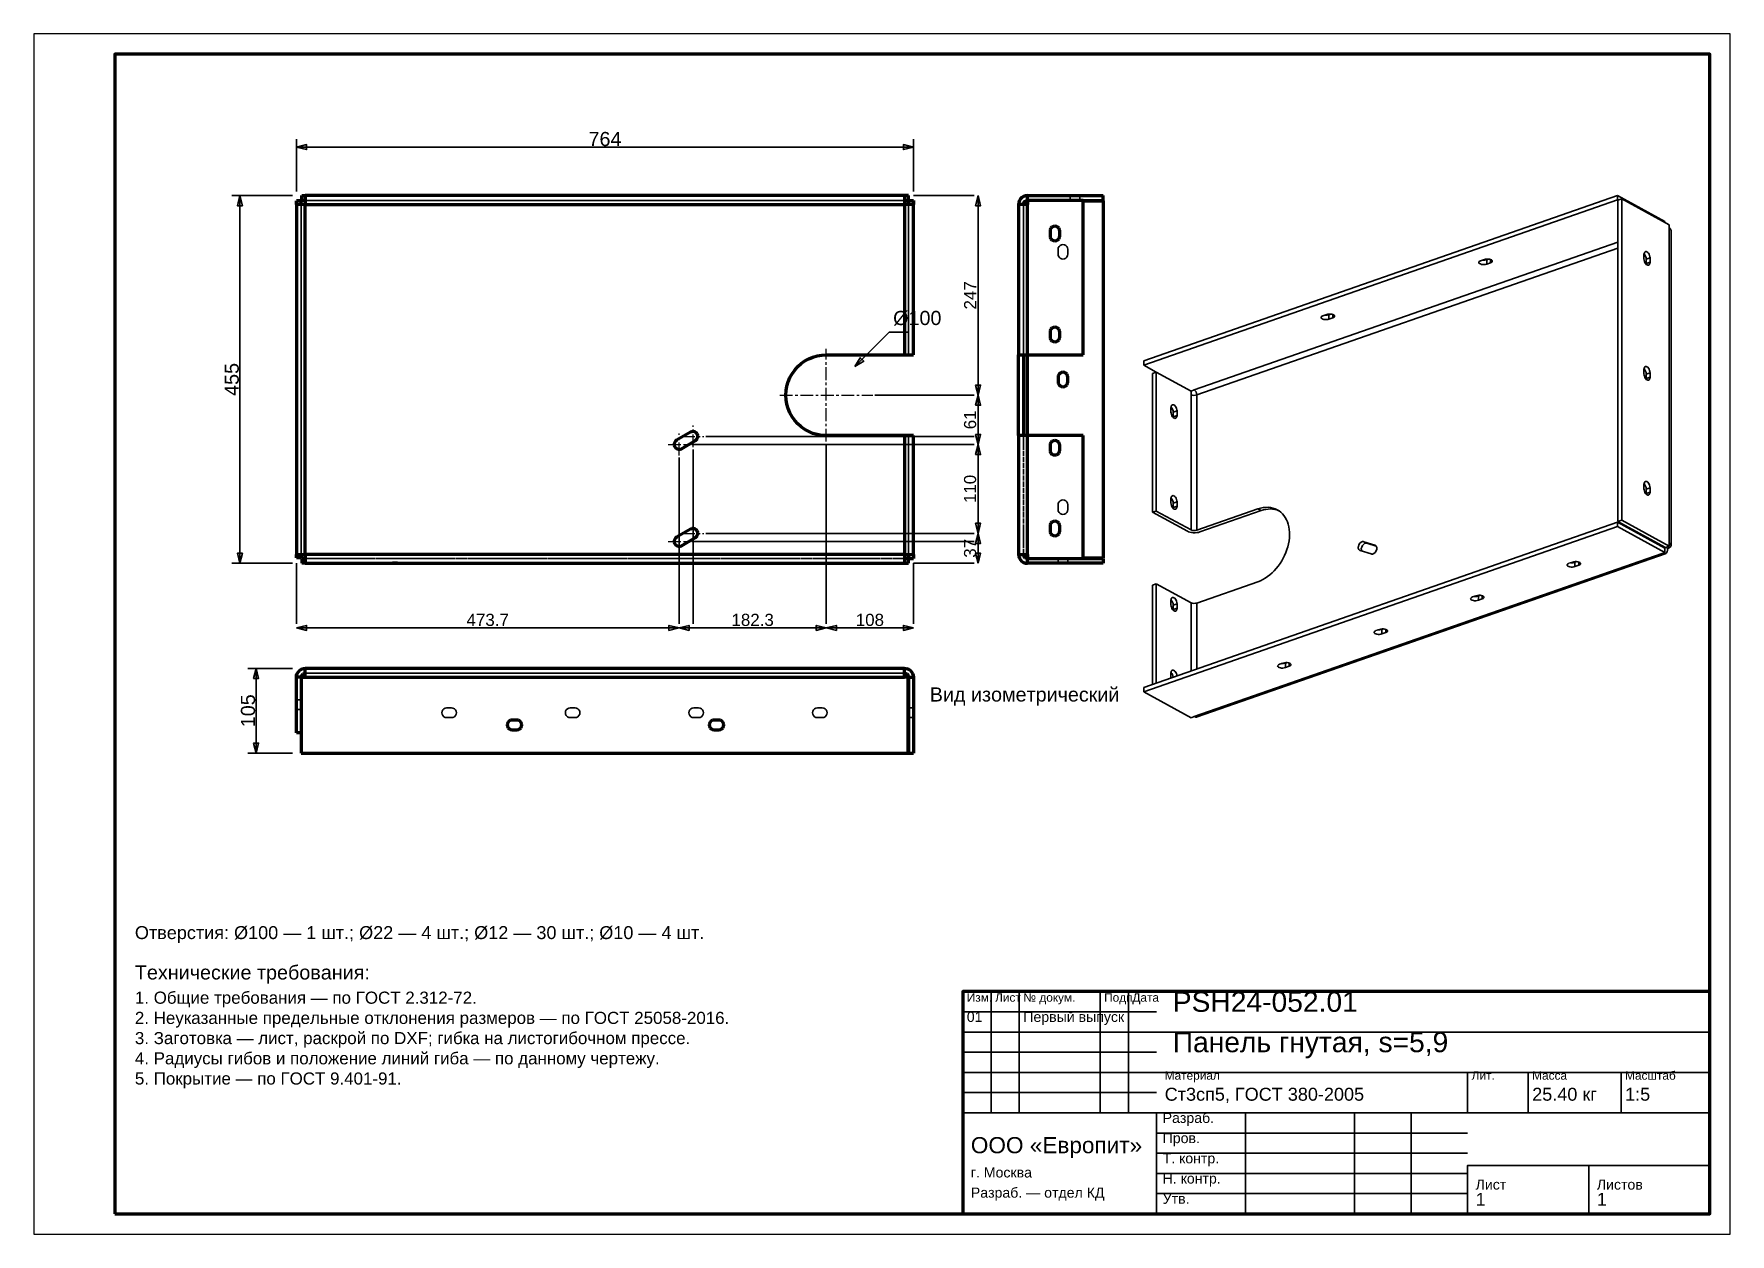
# Model space of a CAD drawing. Header units: millimetres. Extents: x 0 to 420, y 0 to 297.
import ezdxf
from ezdxf.enums import TextEntityAlignment as Align

# ---------------------------------------------------------------- set-up
doc = ezdxf.new("R2010")
doc.units = ezdxf.units.MM
doc.linetypes.add('CENTER', pattern=[5.08, 3.175, -0.635, 0.635, -0.635])
doc.linetypes.add('DASHED', pattern=[1.524, 1.27, -0.254])
doc.styles.add('GOST', font='Arial')

msp = doc.modelspace()

# ---------------------------------------------------------------- texts
at = {"color": 7, "style": 'GOST'}
for s, height, p in [('764', 3.5, (141.4, 271)), ('473.7', 3, (112.37, 152)), ('182.3', 3, (177.97, 152)), ('108', 3, (207, 152))]:
    msp.add_text(s, height=height, dxfattribs=at).set_placement(p, align=Align.MIDDLE)
for s, height, p in [('247', 3, (231.8, 232.3)), ('455', 3.5, (49, 211.5)), ('61', 3, (231.8, 201.5)), ('110', 3, (231.8, 184.4)), ('37', 3, (231.8, 169.7)), ('105', 3.5, (53, 129.5))]:
    msp.add_text(s, height=height, rotation=90, dxfattribs=at).set_placement(p, align=Align.MIDDLE)
msp.add_text('Ø100', height=3.5, dxfattribs=at).set_placement((212.76, 224.96))
at = {"color": 3, "style": 'GOST'}
msp.add_text('Вид изометрический', height=3.5, dxfattribs=at).set_placement((268.8, 131.79), align=Align.RIGHT)
at = {"color": 6, "style": 'GOST'}
msp.add_text('Отверстия: Ø100 — 1 шт.; Ø22 — 4 шт.; Ø12 — 30 шт.; Ø10 — 4 шт.', height=3.2, dxfattribs=at).set_placement((25, 73))
at = {"color": 3, "style": 'GOST'}
for s, height, p in [('Технические требования:', 3.5, (25, 63)), ('1. Общие требования — по ГОСТ 2.312-72.', 3, (25, 57)), ('Изм.', 2.1, (231, 57.5)), ('Лист', 2.1, (238, 57.5)), ('№ докум.', 2.1, (245, 57.5)), ('Подп.', 2.1, (265, 57.5)), ('Дата', 2.1, (272, 57.5)), ('PSH24-052.01', 5, (282, 55)), ('2. Неуказанные предельные отклонения размеров — по ГОСТ 25058-2016.', 3, (25, 52)), ('01', 2.5, (231, 52.5)), ('Первый выпуск', 2.5, (245, 52.5)), ('3. Заготовка — лист, раскрой по DXF; гибка на листогибочном прессе.', 3, (25, 47)), ('Панель гнутая, s=5,9', 5, (282, 45)), ('4. Радиусы гибов и положение линий гиба — по данному чертежу.', 3, (25, 42)), ('5. Покрытие — по ГОСТ 9.401-91.', 3, (25, 37)), ('Материал', 2.1, (280, 38.2)), ('Лит.', 2.1, (356, 38.2)), ('Масса', 2.1, (371, 38.2)), ('Масштаб', 2.1, (394, 38.2)), ('Ст3сп5, ГОСТ 380-2005', 3.2, (280, 33)), ('25.40 кг', 3.2, (371, 33)), ('1:5', 3.2, (394, 33)), ('Разраб.', 2.5, (279.5, 27.5)), ('ООО «Европит»', 4, (232, 20)), ('Пров.', 2.5, (279.5, 22.5)), ('Т. контр.', 2.5, (279.5, 17.5)), ('г. Москва', 2.5, (232, 14)), ('Н. контр.', 2.5, (279.5, 12.5)), ('Лист', 2.5, (357, 11)), ('Листов', 2.5, (387, 11)), ('Разраб. — отдел КД', 2.5, (232, 9)), ('Утв.', 2.5, (279.5, 7.5)), ('1', 3.2, (357, 7)), ('1', 3.2, (387, 7))]:
    msp.add_text(s, height=height, dxfattribs=at).set_placement(p)

# ---------------------------------------------------------------- linework, layer by layer
at = {"color": 7, "lineweight": 35}
for p, q in [((65, 258), (65, 271)), ((65, 269), (217.8, 269)), ((217.8, 258), (217.8, 271)), ((64, 257), (49, 257)), ((51, 166), (51, 257)), ((217.8, 257), (232.8, 257)), ((232.8, 257), (231.8, 257)), ((233.8, 207.6), (233.8, 257)), ((203.27, 214.67), (211.76, 223.16)), ((211.76, 223.16), (216.76, 223.16)), ((208.2, 207.6), (232.8, 207.6)), ((232.8, 207.6), (231.8, 207.6)), ((232.8, 207.6), (231.8, 207.6)), ((233.8, 195.4), (233.8, 207.6)), ((166.4, 197.4), (232.8, 197.4)), ((162.94, 195.4), (232.8, 195.4)), ((163.2, 194.2), (163.2, 151)), ((196.2, 195.6), (196.2, 151)), ((232.8, 195.4), (231.8, 195.4)), ((232.8, 195.4), (231.8, 195.4)), ((233.8, 173.4), (233.8, 195.4)), ((159.74, 192.2), (159.74, 151)), ((166.4, 173.4), (232.8, 173.4)), ((232.8, 173.4), (231.8, 173.4)), ((232.8, 173.4), (231.8, 173.4)), ((233.8, 166), (233.8, 173.4)), ((159.74, 168.2), (159.74, 151)), ((162.94, 171.4), (232.8, 171.4)), ((163.2, 170.2), (163.2, 151)), ((64, 166), (49, 166)), ((65, 166), (65, 151)), ((217.8, 166), (217.8, 151)), ((217.8, 166), (232.8, 166)), ((232.8, 166), (231.8, 166)), ((65, 151), (65, 152)), ((159.74, 151), (159.74, 152)), ((159.74, 151), (159.74, 152)), ((196.2, 151), (196.2, 152)), ((196.2, 151), (196.2, 152)), ((217.8, 151), (217.8, 152)), ((65, 150), (159.74, 150)), ((159.74, 150), (196.2, 150)), ((196.2, 150), (217.8, 150)), ((64, 140), (53, 140)), ((55, 119), (55, 140)), ((64, 119), (53, 119)), ((237, 30), (237, 60)), ((244, 30), (244, 60)), ((264, 30), (264, 60)), ((271, 30), (271, 60)), ((230, 55), (278, 55)), ((230, 50), (278, 50)), ((278, 50), (415, 50)), ((230, 45), (278, 45)), ((230, 40), (278, 40)), ((278, 40), (415, 40)), ((355, 30), (355, 40)), ((370, 30), (370, 40)), ((393, 30), (393, 40)), ((230, 35), (278, 35)), ((230, 30), (278, 30)), ((278, 30), (415, 30)), ((300, 5), (300, 30)), ((327, 5), (327, 30)), ((341, 5), (341, 30)), ((278, 25), (355, 25)), ((278, 20), (355, 20)), ((355, 17), (415, 17)), ((278, 15), (355, 15)), ((278, 10), (355, 10))]:
    msp.add_line(p, q, dxfattribs=at)
at = {"color": 1, "lineweight": 70}
for p, q in [((66.34, 255.8), (66.34, 257)), ((66.34, 257), (67.2, 257)), ((67.2, 257), (67.2, 256.99)), ((215.6, 257), (67.2, 257)), ((67.2, 256.99), (67.2, 256.94)), ((67.2, 256.94), (67.2, 256.88)), ((67.2, 256.88), (67.2, 256.78)), ((67.2, 256.78), (67.2, 256.66)), ((67.2, 256.66), (67.2, 256.52)), ((67.2, 256.52), (67.2, 256.36)), ((67.2, 256.36), (67.2, 256.17)), ((216.6, 257), (215.6, 257)), ((215.6, 257), (215.6, 256.99)), ((215.6, 256.99), (215.6, 256.94)), ((215.6, 256.94), (215.6, 256.88)), ((215.6, 256.88), (215.6, 256.78)), ((215.6, 256.78), (215.6, 256.66)), ((215.6, 256.66), (215.6, 256.52)), ((215.6, 256.52), (215.6, 256.36)), ((215.6, 256.36), (215.6, 256.17)), ((216.6, 255.8), (216.6, 257)), ((244.63, 256.52), (244.28, 256.17)), ((245.05, 256.78), (244.63, 256.52)), ((245.51, 256.94), (245.05, 256.78)), ((246, 257), (245.51, 256.94)), ((246, 255.8), (246, 257)), ((246, 257), (264.8, 257)), ((264.8, 255.8), (264.8, 257)), ((65, 254.8), (65, 255.66)), ((66.2, 255.66), (65, 255.66)), ((65, 254.8), (65, 168.2)), ((65.01, 254.8), (65, 254.8)), ((65.06, 254.8), (65.01, 254.8)), ((65.12, 254.8), (65.06, 254.8)), ((65.22, 254.8), (65.12, 254.8)), ((65.34, 254.8), (65.22, 254.8)), ((65.48, 254.8), (65.34, 254.8)), ((65.64, 254.8), (65.48, 254.8)), ((65.83, 254.8), (65.64, 254.8)), ((66.03, 254.8), (65.83, 254.8)), ((66.25, 254.8), (66.03, 254.8)), ((66.2, 254.8), (66.2, 255.66)), ((66.47, 254.8), (66.25, 254.8)), ((67.2, 255.8), (66.34, 255.8)), ((66.71, 254.8), (66.47, 254.8)), ((66.95, 254.8), (66.71, 254.8)), ((67.2, 254.8), (66.95, 254.8)), ((67.2, 256.17), (67.2, 255.97)), ((67.2, 255.97), (67.2, 255.75)), ((67.2, 255.75), (67.2, 255.53)), ((67.2, 255.53), (67.2, 255.29)), ((67.2, 255.29), (67.2, 255.05)), ((67.2, 255.05), (67.2, 254.8)), ((67.2, 254.8), (215.6, 254.8)), ((67.2, 168.2), (67.2, 254.8)), ((215.6, 256.17), (215.6, 255.97)), ((215.6, 255.97), (215.6, 255.75)), ((215.6, 255.8), (216.6, 255.8)), ((215.6, 255.75), (215.6, 255.53)), ((215.6, 255.53), (215.6, 255.29)), ((215.6, 255.29), (215.6, 255.05)), ((215.6, 255.05), (215.6, 254.8)), ((215.85, 254.8), (215.6, 254.8)), ((215.6, 254.8), (215.6, 217.6)), ((216.09, 254.8), (215.85, 254.8)), ((216.33, 254.8), (216.09, 254.8)), ((216.55, 254.8), (216.33, 254.8)), ((216.77, 254.8), (216.55, 254.8)), ((216.6, 254.8), (216.6, 255.8)), ((216.6, 255.8), (217.8, 255.8)), ((216.97, 254.8), (216.77, 254.8)), ((217.16, 254.8), (216.97, 254.8)), ((217.32, 254.8), (217.16, 254.8)), ((217.46, 254.8), (217.32, 254.8)), ((217.58, 254.8), (217.46, 254.8)), ((217.68, 254.8), (217.58, 254.8)), ((217.74, 254.8), (217.68, 254.8)), ((217.79, 254.8), (217.74, 254.8)), ((217.8, 254.8), (217.79, 254.8)), ((217.8, 255.8), (217.8, 254.8)), ((217.8, 217.6), (217.8, 254.8)), ((243.86, 255.29), (243.8, 254.8)), ((243.8, 254.8), (243.8, 217.6)), ((243.81, 254.8), (243.8, 254.8)), ((243.86, 254.8), (243.81, 254.8)), ((244.02, 255.75), (243.86, 255.29)), ((243.92, 254.8), (243.86, 254.8)), ((244.02, 254.8), (243.92, 254.8)), ((244.28, 256.17), (244.02, 255.75)), ((244.14, 254.8), (244.02, 254.8)), ((244.28, 254.8), (244.14, 254.8)), ((244.44, 254.8), (244.28, 254.8)), ((244.63, 254.8), (244.44, 254.8)), ((244.83, 254.8), (244.63, 254.8)), ((245.05, 254.8), (244.83, 254.8)), ((245, 254.8), (245.05, 255.11)), ((245.05, 255.11), (245.19, 255.39)), ((245.27, 254.8), (245.05, 254.8)), ((245.19, 255.39), (245.41, 255.61)), ((245.51, 254.8), (245.27, 254.8)), ((245.41, 255.61), (245.69, 255.75)), ((245.75, 254.8), (245.51, 254.8)), ((245.69, 255.75), (246, 255.8)), ((246, 254.8), (245.75, 254.8)), ((246, 255.8), (246, 254.8)), ((259.8, 255.8), (246, 255.8)), ((246, 217.6), (246, 254.8)), ((259.8, 217.6), (259.8, 255.8)), ((259.8, 255.8), (264.8, 255.8)), ((259.8, 255.66), (264.8, 255.66)), ((264.8, 255.66), (264.8, 167.34)), ((251.66, 248.57), (251.6, 248.2)), ((251.6, 248.2), (251.6, 247)), ((251.83, 248.91), (251.66, 248.57)), ((252.09, 249.17), (251.83, 248.91)), ((252.43, 249.34), (252.09, 249.17)), ((252.8, 249.4), (252.43, 249.34)), ((253.17, 249.34), (252.8, 249.4)), ((253.51, 249.17), (253.17, 249.34)), ((253.77, 248.91), (253.51, 249.17)), ((253.94, 248.57), (253.77, 248.91)), ((254, 248.2), (253.94, 248.57)), ((254, 247), (254, 248.2)), ((251.6, 247), (251.66, 246.63)), ((251.66, 246.63), (251.83, 246.29)), ((251.83, 246.29), (252.09, 246.03)), ((252.09, 246.03), (252.43, 245.86)), ((252.43, 245.86), (252.8, 245.8)), ((252.8, 245.8), (253.17, 245.86)), ((253.17, 245.86), (253.51, 246.03)), ((253.51, 246.03), (253.77, 246.29)), ((253.77, 246.29), (253.94, 246.63)), ((253.94, 246.63), (254, 247)), ((251.66, 223.57), (251.6, 223.2)), ((251.6, 223.2), (251.6, 222)), ((251.83, 223.91), (251.66, 223.57)), ((252.09, 224.17), (251.83, 223.91)), ((252.43, 224.34), (252.09, 224.17)), ((252.8, 224.4), (252.43, 224.34)), ((253.17, 224.34), (252.8, 224.4)), ((253.51, 224.17), (253.17, 224.34)), ((253.77, 223.91), (253.51, 224.17)), ((253.94, 223.57), (253.77, 223.91)), ((254, 223.2), (253.94, 223.57)), ((254, 222), (254, 223.2)), ((251.6, 222), (251.66, 221.63)), ((251.66, 221.63), (251.83, 221.29)), ((251.83, 221.29), (252.09, 221.03)), ((252.09, 221.03), (252.43, 220.86)), ((252.43, 220.86), (252.8, 220.8)), ((252.8, 220.8), (253.17, 220.86)), ((253.17, 220.86), (253.51, 221.03)), ((253.51, 221.03), (253.77, 221.29)), ((253.77, 221.29), (253.94, 221.63)), ((253.94, 221.63), (254, 222)), ((188.38, 213.83), (189.13, 214.67)), ((189.13, 214.67), (189.97, 215.42)), ((189.97, 215.42), (190.88, 216.07)), ((190.88, 216.07), (191.86, 216.61)), ((191.86, 216.61), (192.9, 217.04)), ((192.9, 217.04), (193.97, 217.35)), ((193.97, 217.35), (195.08, 217.54)), ((195.08, 217.54), (196.2, 217.6)), ((196.2, 217.6), (215.6, 217.6)), ((215.6, 217.6), (215.85, 217.6)), ((215.85, 217.6), (216.09, 217.6)), ((216.09, 217.6), (216.33, 217.6)), ((216.33, 217.6), (216.55, 217.6)), ((216.55, 217.6), (216.77, 217.6)), ((216.77, 217.6), (216.97, 217.6)), ((216.97, 217.6), (217.16, 217.6)), ((217.16, 217.6), (217.32, 217.6)), ((217.32, 217.6), (217.46, 217.6)), ((217.46, 217.6), (217.58, 217.6)), ((217.58, 217.6), (217.68, 217.6)), ((217.68, 217.6), (217.74, 217.6)), ((217.74, 217.6), (217.79, 217.6)), ((217.79, 217.6), (217.8, 217.6)), ((243.8, 217.6), (243.81, 217.6)), ((243.8, 217.35), (243.8, 217.6)), ((243.8, 216.61), (243.8, 217.35)), ((243.8, 215.42), (243.8, 216.61)), ((243.8, 213.83), (243.8, 215.42)), ((243.81, 217.6), (243.86, 217.6)), ((243.86, 217.6), (243.92, 217.6)), ((243.92, 217.6), (244.02, 217.6)), ((244.02, 217.6), (244.14, 217.6)), ((244.14, 217.6), (244.28, 217.6)), ((244.28, 217.6), (244.44, 217.6)), ((244.44, 217.6), (244.63, 217.6)), ((244.63, 217.6), (244.83, 217.6)), ((244.83, 217.6), (245.05, 217.6)), ((245, 217.6), (245, 217.35)), ((245, 217.35), (245, 216.61)), ((245, 216.61), (245, 215.42)), ((245, 215.42), (245, 213.83)), ((245.05, 217.6), (245.27, 217.6)), ((245.27, 217.6), (245.51, 217.6)), ((245.51, 217.6), (245.75, 217.6)), ((245.75, 217.6), (246, 217.6)), ((246, 217.6), (259.8, 217.6)), ((246, 197.6), (246, 217.6)), ((186.45, 209.83), (186.76, 210.9)), ((186.76, 210.9), (187.19, 211.94)), ((187.19, 211.94), (187.73, 212.92)), ((187.73, 212.92), (188.38, 213.83)), ((243.8, 211.94), (243.8, 213.83)), ((243.8, 209.83), (243.8, 211.94)), ((245, 213.83), (245, 211.94)), ((245, 211.94), (245, 209.83)), ((253.66, 212.47), (253.6, 212.1)), ((253.6, 212.1), (253.6, 210.9)), ((253.6, 210.9), (253.66, 210.53)), ((253.83, 212.81), (253.66, 212.47)), ((253.66, 210.53), (253.83, 210.19)), ((254.09, 213.07), (253.83, 212.81)), ((253.83, 210.19), (254.09, 209.93)), ((254.43, 213.24), (254.09, 213.07)), ((254.8, 213.3), (254.43, 213.24)), ((255.17, 213.24), (254.8, 213.3)), ((255.51, 213.07), (255.17, 213.24)), ((255.77, 212.81), (255.51, 213.07)), ((255.51, 209.93), (255.77, 210.19)), ((255.94, 212.47), (255.77, 212.81)), ((255.77, 210.19), (255.94, 210.53)), ((256, 212.1), (255.94, 212.47)), ((255.94, 210.53), (256, 210.9)), ((256, 210.9), (256, 212.1)), ((186.2, 207.6), (186.26, 208.72)), ((186.26, 206.48), (186.2, 207.6)), ((186.26, 208.72), (186.45, 209.83)), ((186.45, 205.37), (186.26, 206.48)), ((243.8, 207.6), (243.8, 209.83)), ((243.8, 205.37), (243.8, 207.6)), ((245, 209.83), (245, 207.6)), ((245, 207.6), (245, 205.37)), ((254.09, 209.93), (254.43, 209.76)), ((254.43, 209.76), (254.8, 209.7)), ((254.8, 209.7), (255.17, 209.76)), ((255.17, 209.76), (255.51, 209.93)), ((186.76, 204.3), (186.45, 205.37)), ((187.19, 203.26), (186.76, 204.3)), ((187.73, 202.28), (187.19, 203.26)), ((188.38, 201.37), (187.73, 202.28)), ((243.8, 203.26), (243.8, 205.37)), ((243.8, 201.37), (243.8, 203.26)), ((245, 205.37), (245, 203.26)), ((245, 203.26), (245, 201.37)), ((162.6, 198.44), (159.14, 196.44)), ((162.95, 198.57), (162.6, 198.44)), ((163.33, 198.59), (162.95, 198.57)), ((163.69, 198.5), (163.33, 198.59)), ((164, 198.29), (163.69, 198.5)), ((164.24, 198), (164, 198.29)), ((164.37, 197.65), (164.24, 198)), ((164.39, 197.27), (164.37, 197.65)), ((189.13, 200.53), (188.38, 201.37)), ((189.97, 199.78), (189.13, 200.53)), ((190.88, 199.13), (189.97, 199.78)), ((191.86, 198.59), (190.88, 199.13)), ((192.9, 198.16), (191.86, 198.59)), ((193.97, 197.85), (192.9, 198.16)), ((195.08, 197.66), (193.97, 197.85)), ((196.2, 197.6), (195.08, 197.66)), ((215.6, 197.6), (196.2, 197.6)), ((215.85, 197.6), (215.6, 197.6)), ((215.6, 197.6), (215.6, 168.2)), ((216.09, 197.6), (215.85, 197.6)), ((216.33, 197.6), (216.09, 197.6)), ((216.55, 197.6), (216.33, 197.6)), ((216.77, 197.6), (216.55, 197.6)), ((216.97, 197.6), (216.77, 197.6)), ((217.16, 197.6), (216.97, 197.6)), ((217.32, 197.6), (217.16, 197.6)), ((217.46, 197.6), (217.32, 197.6)), ((217.58, 197.6), (217.46, 197.6)), ((217.68, 197.6), (217.58, 197.6)), ((217.74, 197.6), (217.68, 197.6)), ((217.79, 197.6), (217.74, 197.6)), ((217.8, 197.6), (217.79, 197.6)), ((217.8, 168.2), (217.8, 197.6)), ((243.8, 199.78), (243.8, 201.37)), ((243.8, 198.59), (243.8, 199.78)), ((243.8, 197.85), (243.8, 198.59)), ((243.8, 197.6), (243.8, 197.85)), ((243.8, 197.6), (243.8, 168.2)), ((243.81, 197.6), (243.8, 197.6)), ((243.86, 197.6), (243.81, 197.6)), ((243.92, 197.6), (243.86, 197.6)), ((244.02, 197.6), (243.92, 197.6)), ((244.14, 197.6), (244.02, 197.6)), ((244.28, 197.6), (244.14, 197.6)), ((244.44, 197.6), (244.28, 197.6)), ((244.63, 197.6), (244.44, 197.6)), ((244.83, 197.6), (244.63, 197.6)), ((245.05, 197.6), (244.83, 197.6)), ((245, 201.37), (245, 199.78)), ((245, 199.78), (245, 198.59)), ((245, 198.59), (245, 197.85)), ((245, 197.85), (245, 197.6)), ((245.27, 197.6), (245.05, 197.6)), ((245.51, 197.6), (245.27, 197.6)), ((245.75, 197.6), (245.51, 197.6)), ((246, 197.6), (245.75, 197.6)), ((259.8, 197.6), (246, 197.6)), ((246, 168.2), (246, 197.6)), ((259.8, 167.2), (259.8, 197.6)), ((158.64, 195.89), (158.54, 195.53)), ((158.54, 195.53), (158.56, 195.15)), ((158.56, 195.15), (158.7, 194.8)), ((158.84, 196.2), (158.64, 195.89)), ((158.7, 194.8), (158.93, 194.51)), ((159.14, 196.44), (158.84, 196.2)), ((158.93, 194.51), (159.25, 194.3)), ((159.25, 194.3), (159.61, 194.21)), ((159.61, 194.21), (159.99, 194.23)), ((159.99, 194.23), (160.34, 194.36)), ((160.34, 194.36), (163.8, 196.36)), ((163.8, 196.36), (164.09, 196.6)), ((164.09, 196.6), (164.3, 196.91)), ((164.3, 196.91), (164.39, 197.27)), ((251.66, 195.57), (251.6, 195.2)), ((251.6, 195.2), (251.6, 194)), ((251.6, 194), (251.66, 193.63)), ((251.83, 195.91), (251.66, 195.57)), ((251.66, 193.63), (251.83, 193.29)), ((252.09, 196.17), (251.83, 195.91)), ((251.83, 193.29), (252.09, 193.03)), ((252.43, 196.34), (252.09, 196.17)), ((252.8, 196.4), (252.43, 196.34)), ((253.17, 196.34), (252.8, 196.4)), ((253.51, 196.17), (253.17, 196.34)), ((253.77, 195.91), (253.51, 196.17)), ((253.51, 193.03), (253.77, 193.29)), ((253.94, 195.57), (253.77, 195.91)), ((253.77, 193.29), (253.94, 193.63)), ((254, 195.2), (253.94, 195.57)), ((253.94, 193.63), (254, 194)), ((254, 194), (254, 195.2)), ((252.09, 193.03), (252.43, 192.86)), ((252.43, 192.86), (252.8, 192.8)), ((252.8, 192.8), (253.17, 192.86)), ((253.17, 192.86), (253.51, 193.03)), ((252.8, 176.4), (252.43, 176.34)), ((253.17, 176.34), (252.8, 176.4)), ((158.84, 172.2), (158.64, 171.89)), ((159.14, 172.44), (158.84, 172.2)), ((162.6, 174.44), (159.14, 172.44)), ((160.34, 170.36), (163.8, 172.36)), ((162.95, 174.57), (162.6, 174.44)), ((163.33, 174.59), (162.95, 174.57)), ((163.69, 174.5), (163.33, 174.59)), ((164, 174.29), (163.69, 174.5)), ((163.8, 172.36), (164.09, 172.6)), ((164.24, 174), (164, 174.29)), ((164.09, 172.6), (164.3, 172.91)), ((164.37, 173.65), (164.24, 174)), ((164.3, 172.91), (164.39, 173.27)), ((164.39, 173.27), (164.37, 173.65)), ((251.66, 175.57), (251.6, 175.2)), ((251.6, 175.2), (251.6, 174)), ((251.6, 174), (251.66, 173.63)), ((251.83, 175.91), (251.66, 175.57)), ((251.66, 173.63), (251.83, 173.29)), ((252.09, 176.17), (251.83, 175.91)), ((251.83, 173.29), (252.09, 173.03)), ((252.43, 176.34), (252.09, 176.17)), ((252.09, 173.03), (252.43, 172.86)), ((252.43, 172.86), (252.8, 172.8)), ((252.8, 172.8), (253.17, 172.86)), ((253.51, 176.17), (253.17, 176.34)), ((253.17, 172.86), (253.51, 173.03)), ((253.77, 175.91), (253.51, 176.17)), ((253.51, 173.03), (253.77, 173.29)), ((253.94, 175.57), (253.77, 175.91)), ((253.77, 173.29), (253.94, 173.63)), ((254, 175.2), (253.94, 175.57)), ((253.94, 173.63), (254, 174)), ((254, 174), (254, 175.2)), ((65, 168.2), (65.01, 168.2)), ((65, 167.34), (65, 168.2)), ((65.01, 168.2), (65.06, 168.2)), ((65.06, 168.2), (65.12, 168.2)), ((65.12, 168.2), (65.22, 168.2)), ((65.22, 168.2), (65.34, 168.2)), ((65.34, 168.2), (65.48, 168.2)), ((65.48, 168.2), (65.64, 168.2)), ((65.64, 168.2), (65.83, 168.2)), ((65.83, 168.2), (66.03, 168.2)), ((66.03, 168.2), (66.25, 168.2)), ((66.2, 168.2), (66.2, 167.34)), ((66.25, 168.2), (66.47, 168.2)), ((66.47, 168.2), (66.71, 168.2)), ((66.71, 168.2), (66.95, 168.2)), ((66.95, 168.2), (67.2, 168.2)), ((67.2, 168.2), (67.2, 167.95)), ((215.6, 168.2), (67.2, 168.2)), ((158.64, 171.89), (158.54, 171.53)), ((158.54, 171.53), (158.56, 171.15)), ((158.56, 171.15), (158.7, 170.8)), ((158.7, 170.8), (158.93, 170.51)), ((158.93, 170.51), (159.25, 170.3)), ((159.25, 170.3), (159.61, 170.21)), ((159.61, 170.21), (159.99, 170.23)), ((159.99, 170.23), (160.34, 170.36)), ((215.6, 168.2), (215.85, 168.2)), ((215.6, 168.2), (215.6, 167.95)), ((215.85, 168.2), (216.09, 168.2)), ((216.09, 168.2), (216.33, 168.2)), ((216.33, 168.2), (216.55, 168.2)), ((216.55, 168.2), (216.77, 168.2)), ((216.6, 168.2), (216.6, 167.2)), ((216.77, 168.2), (216.97, 168.2)), ((216.97, 168.2), (217.16, 168.2)), ((217.16, 168.2), (217.32, 168.2)), ((217.32, 168.2), (217.46, 168.2)), ((217.46, 168.2), (217.58, 168.2)), ((217.58, 168.2), (217.68, 168.2)), ((217.68, 168.2), (217.74, 168.2)), ((217.74, 168.2), (217.79, 168.2)), ((217.79, 168.2), (217.8, 168.2)), ((217.8, 168.2), (217.8, 167.2)), ((243.8, 168.2), (243.81, 168.2)), ((243.8, 168.2), (243.86, 167.71)), ((243.81, 168.2), (243.86, 168.2)), ((243.86, 168.2), (243.92, 168.2)), ((243.92, 168.2), (244.02, 168.2)), ((244.02, 168.2), (244.14, 168.2)), ((244.14, 168.2), (244.28, 168.2)), ((244.28, 168.2), (244.44, 168.2)), ((244.44, 168.2), (244.63, 168.2)), ((244.63, 168.2), (244.83, 168.2)), ((244.83, 168.2), (245.05, 168.2)), ((245.05, 167.89), (245, 168.2)), ((245.05, 168.2), (245.27, 168.2)), ((245.27, 168.2), (245.51, 168.2)), ((245.51, 168.2), (245.75, 168.2)), ((245.75, 168.2), (246, 168.2)), ((246, 168.2), (246, 167.2)), ((66.2, 167.34), (65, 167.34)), ((67.2, 167.2), (66.34, 167.2)), ((66.34, 167.2), (66.34, 166)), ((67.2, 166), (66.34, 166)), ((67.2, 167.95), (67.2, 167.71)), ((67.2, 167.71), (67.2, 167.47)), ((67.2, 167.47), (67.2, 167.25)), ((67.2, 167.25), (67.2, 167.03)), ((67.2, 167.03), (67.2, 166.83)), ((67.2, 166.83), (67.2, 166.64)), ((67.2, 166.64), (67.2, 166.48)), ((67.2, 166.48), (67.2, 166.34)), ((67.2, 166.34), (67.2, 166.22)), ((67.2, 166.22), (67.2, 166.12)), ((67.2, 166.12), (67.2, 166.06)), ((67.2, 166.06), (67.2, 166.01)), ((67.2, 166.01), (67.2, 166)), ((67.2, 166), (215.6, 166)), ((87.6, 166), (88.8, 166)), ((88.93, 166), (88.8, 166)), ((89.07, 166), (88.93, 166)), ((89.2, 166), (89.07, 166)), ((89.32, 166), (89.2, 166)), ((89.44, 166), (89.32, 166)), ((89.55, 166), (89.44, 166)), ((89.65, 166), (89.55, 166)), ((89.74, 166), (89.65, 166)), ((89.82, 166), (89.74, 166)), ((89.88, 166), (89.82, 166)), ((89.93, 166), (89.88, 166)), ((89.97, 166), (89.93, 166)), ((89.99, 166), (89.97, 166)), ((90, 166), (89.99, 166)), ((215.6, 167.95), (215.6, 167.71)), ((215.6, 167.71), (215.6, 167.47)), ((215.6, 167.47), (215.6, 167.25)), ((215.6, 167.25), (215.6, 167.03)), ((216.6, 167.2), (215.6, 167.2)), ((215.6, 167.03), (215.6, 166.83)), ((215.6, 166.83), (215.6, 166.64)), ((215.6, 166.64), (215.6, 166.48)), ((215.6, 166.48), (215.6, 166.34)), ((215.6, 166.34), (215.6, 166.22)), ((215.6, 166.22), (215.6, 166.12)), ((215.6, 166.12), (215.6, 166.06)), ((215.6, 166.06), (215.6, 166.01)), ((215.6, 166.01), (215.6, 166)), ((215.6, 166), (216.6, 166)), ((216.6, 167.2), (217.8, 167.2)), ((216.6, 166), (216.6, 167.2)), ((243.86, 167.71), (244.02, 167.25)), ((244.02, 167.25), (244.28, 166.83)), ((244.28, 166.83), (244.63, 166.48)), ((244.63, 166.48), (245.05, 166.22)), ((245.19, 167.61), (245.05, 167.89)), ((245.05, 166.22), (245.51, 166.06)), ((245.41, 167.39), (245.19, 167.61)), ((245.69, 167.25), (245.41, 167.39)), ((245.51, 166.06), (246, 166)), ((246, 167.2), (245.69, 167.25)), ((246, 167.2), (259.8, 167.2)), ((246, 166), (246, 167.2)), ((264.8, 166), (246, 166)), ((259.8, 167.34), (264.8, 167.34)), ((259.8, 167.2), (264.8, 167.2)), ((264.8, 167.2), (264.8, 166)), ((65.06, 138.29), (65.22, 138.75)), ((65.22, 138.75), (65.48, 139.17)), ((65.48, 139.17), (65.83, 139.52)), ((65.83, 139.52), (66.25, 139.78)), ((66.25, 139.78), (66.71, 139.94)), ((66.39, 138.39), (66.61, 138.61)), ((66.61, 138.61), (66.89, 138.75)), ((66.71, 139.94), (67.2, 140)), ((66.89, 138.75), (67.2, 138.8)), ((67.2, 139.99), (67.2, 140)), ((215.6, 140), (67.2, 140)), ((67.2, 139.94), (67.2, 139.99)), ((67.2, 139.88), (67.2, 139.94)), ((67.2, 139.78), (67.2, 139.88)), ((67.2, 139.66), (67.2, 139.78)), ((67.2, 139.52), (67.2, 139.66)), ((67.2, 139.36), (67.2, 139.52)), ((67.2, 139.17), (67.2, 139.36)), ((67.2, 138.97), (67.2, 139.17)), ((67.2, 138.75), (67.2, 138.97)), ((67.2, 138.53), (67.2, 138.75)), ((215.6, 139.99), (215.6, 140)), ((215.6, 140), (216.09, 139.94)), ((215.6, 139.94), (215.6, 139.99)), ((215.6, 139.88), (215.6, 139.94)), ((215.6, 139.78), (215.6, 139.88)), ((215.6, 139.66), (215.6, 139.78)), ((215.6, 139.52), (215.6, 139.66)), ((215.6, 139.36), (215.6, 139.52)), ((215.6, 139.17), (215.6, 139.36)), ((215.6, 138.97), (215.6, 139.17)), ((215.6, 138.75), (215.6, 138.97)), ((215.6, 138.8), (215.91, 138.75)), ((215.6, 138.53), (215.6, 138.75)), ((215.91, 138.75), (216.19, 138.61)), ((216.09, 139.94), (216.55, 139.78)), ((216.19, 138.61), (216.41, 138.39)), ((216.55, 139.78), (216.97, 139.52)), ((216.97, 139.52), (217.32, 139.17)), ((217.32, 139.17), (217.58, 138.75)), ((217.58, 138.75), (217.74, 138.29)), ((65, 137.8), (65.06, 138.29)), ((66.2, 137.8), (65, 137.8)), ((65, 124), (65, 137.8)), ((66.2, 137.8), (66.25, 138.11)), ((66.2, 137.8), (67.2, 137.8)), ((66.2, 137.8), (66.2, 119)), ((66.25, 138.11), (66.39, 138.39)), ((67.2, 138.29), (67.2, 138.53)), ((67.2, 138.05), (67.2, 138.29)), ((67.2, 137.8), (67.2, 138.05)), ((67.2, 137.8), (215.6, 137.8)), ((215.6, 138.29), (215.6, 138.53)), ((215.6, 138.05), (215.6, 138.29)), ((215.6, 137.8), (215.6, 138.05)), ((216.46, 137.8), (215.6, 137.8)), ((216.41, 138.39), (216.55, 138.11)), ((216.46, 119), (216.46, 137.8)), ((216.55, 138.11), (216.6, 137.8)), ((216.6, 137.8), (216.6, 119)), ((216.6, 137.8), (217.8, 137.8)), ((217.74, 138.29), (217.8, 137.8)), ((217.8, 137.8), (217.8, 119)), ((117.26, 126.37), (117.2, 126)), ((117.2, 126), (117.26, 125.63)), ((117.43, 126.71), (117.26, 126.37)), ((117.69, 126.97), (117.43, 126.71)), ((118.03, 127.14), (117.69, 126.97)), ((118.4, 127.2), (118.03, 127.14)), ((119.6, 127.2), (118.4, 127.2)), ((119.97, 127.14), (119.6, 127.2)), ((120.31, 126.97), (119.97, 127.14)), ((120.57, 126.71), (120.31, 126.97)), ((120.74, 126.37), (120.57, 126.71)), ((120.8, 126), (120.74, 126.37)), ((120.74, 125.63), (120.8, 126)), ((167.26, 126.37), (167.2, 126)), ((167.2, 126), (167.26, 125.63)), ((167.43, 126.71), (167.26, 126.37)), ((167.69, 126.97), (167.43, 126.71)), ((168.03, 127.14), (167.69, 126.97)), ((168.4, 127.2), (168.03, 127.14)), ((169.6, 127.2), (168.4, 127.2)), ((169.97, 127.14), (169.6, 127.2)), ((170.31, 126.97), (169.97, 127.14)), ((170.57, 126.71), (170.31, 126.97)), ((170.74, 126.37), (170.57, 126.71)), ((170.8, 126), (170.74, 126.37)), ((170.74, 125.63), (170.8, 126)), ((66.2, 124), (65, 124)), ((117.26, 125.63), (117.43, 125.29)), ((117.43, 125.29), (117.69, 125.03)), ((117.69, 125.03), (118.03, 124.86)), ((118.03, 124.86), (118.4, 124.8)), ((118.4, 124.8), (119.6, 124.8)), ((119.6, 124.8), (119.97, 124.86)), ((119.97, 124.86), (120.31, 125.03)), ((120.31, 125.03), (120.57, 125.29)), ((120.57, 125.29), (120.74, 125.63)), ((167.26, 125.63), (167.43, 125.29)), ((167.43, 125.29), (167.69, 125.03)), ((167.69, 125.03), (168.03, 124.86)), ((168.03, 124.86), (168.4, 124.8)), ((168.4, 124.8), (169.6, 124.8)), ((169.6, 124.8), (169.97, 124.86)), ((169.97, 124.86), (170.31, 125.03)), ((170.31, 125.03), (170.57, 125.29)), ((170.57, 125.29), (170.74, 125.63)), ((66.2, 119), (216.46, 119)), ((216.6, 119), (217.8, 119))]:
    msp.add_line(p, q, dxfattribs=at)
at = {"color": 5, "linetype": 'DASHED', "lineweight": 35}
for p, q in [((66.34, 255.8), (66.34, 257)), ((216.6, 257), (66.34, 257)), ((67.2, 255.8), (67.2, 257)), ((112.01, 257), (112, 257)), ((112, 257), (112.01, 257)), ((112.03, 257), (112.01, 257)), ((112.01, 257), (112.03, 257)), ((112.07, 257), (112.03, 257)), ((112.03, 257), (112.07, 257)), ((112.12, 257), (112.07, 257)), ((112.07, 257), (112.12, 257)), ((112.18, 257), (112.12, 257)), ((112.12, 257), (112.18, 257)), ((112.26, 257), (112.18, 257)), ((112.18, 257), (112.26, 257)), ((112.35, 257), (112.26, 257)), ((112.26, 257), (112.35, 257)), ((112.45, 257), (112.35, 257)), ((112.35, 257), (112.45, 257)), ((112.56, 257), (112.45, 257)), ((112.45, 257), (112.56, 257)), ((112.68, 257), (112.56, 257)), ((112.56, 257), (112.68, 257)), ((112.8, 257), (112.68, 257)), ((112.68, 257), (112.8, 257)), ((112.93, 257), (112.8, 257)), ((112.8, 257), (112.93, 257)), ((113.07, 257), (112.93, 257)), ((112.93, 257), (113.07, 257)), ((113.2, 257), (113.07, 257)), ((113.07, 257), (113.2, 257)), ((113.2, 257), (114.4, 257)), ((114.4, 257), (113.2, 257)), ((114.4, 257), (114.53, 257)), ((114.53, 257), (114.4, 257)), ((114.53, 257), (114.67, 257)), ((114.67, 257), (114.53, 257)), ((114.67, 257), (114.8, 257)), ((114.8, 257), (114.67, 257)), ((114.8, 257), (114.92, 257)), ((114.92, 257), (114.8, 257)), ((114.92, 257), (115.04, 257)), ((115.04, 257), (114.92, 257)), ((115.04, 257), (115.15, 257)), ((115.15, 257), (115.04, 257)), ((115.15, 257), (115.25, 257)), ((115.25, 257), (115.15, 257)), ((115.25, 257), (115.34, 257)), ((115.34, 257), (115.25, 257)), ((115.34, 257), (115.42, 257)), ((115.42, 257), (115.34, 257)), ((115.42, 257), (115.48, 257)), ((115.48, 257), (115.42, 257)), ((115.48, 257), (115.53, 257)), ((115.53, 257), (115.48, 257)), ((115.53, 257), (115.57, 257)), ((115.57, 257), (115.53, 257)), ((115.57, 257), (115.59, 257)), ((115.59, 257), (115.57, 257)), ((115.59, 257), (115.6, 257)), ((115.6, 257), (115.59, 257)), ((162.01, 257), (162, 257)), ((162, 257), (162.01, 257)), ((162.03, 257), (162.01, 257)), ((162.01, 257), (162.03, 257)), ((162.07, 257), (162.03, 257)), ((162.03, 257), (162.07, 257)), ((162.12, 257), (162.07, 257)), ((162.07, 257), (162.12, 257)), ((162.18, 257), (162.12, 257)), ((162.12, 257), (162.18, 257)), ((162.26, 257), (162.18, 257)), ((162.18, 257), (162.26, 257)), ((162.35, 257), (162.26, 257)), ((162.26, 257), (162.35, 257)), ((162.45, 257), (162.35, 257)), ((162.35, 257), (162.45, 257)), ((162.56, 257), (162.45, 257)), ((162.45, 257), (162.56, 257)), ((162.68, 257), (162.56, 257)), ((162.56, 257), (162.68, 257)), ((162.8, 257), (162.68, 257)), ((162.68, 257), (162.8, 257)), ((162.93, 257), (162.8, 257)), ((162.8, 257), (162.93, 257)), ((163.07, 257), (162.93, 257)), ((162.93, 257), (163.07, 257)), ((163.2, 257), (163.07, 257)), ((163.07, 257), (163.2, 257)), ((163.2, 257), (164.4, 257)), ((164.4, 257), (163.2, 257)), ((164.4, 257), (164.53, 257)), ((164.53, 257), (164.4, 257)), ((164.53, 257), (164.67, 257)), ((164.67, 257), (164.53, 257)), ((164.67, 257), (164.8, 257)), ((164.8, 257), (164.67, 257)), ((164.8, 257), (164.92, 257)), ((164.92, 257), (164.8, 257)), ((164.92, 257), (165.04, 257)), ((165.04, 257), (164.92, 257)), ((165.04, 257), (165.15, 257)), ((165.15, 257), (165.04, 257)), ((165.15, 257), (165.25, 257)), ((165.25, 257), (165.15, 257)), ((165.25, 257), (165.34, 257)), ((165.34, 257), (165.25, 257)), ((165.34, 257), (165.42, 257)), ((165.42, 257), (165.34, 257)), ((165.42, 257), (165.48, 257)), ((165.48, 257), (165.42, 257)), ((165.48, 257), (165.53, 257)), ((165.53, 257), (165.48, 257)), ((165.53, 257), (165.57, 257)), ((165.57, 257), (165.53, 257)), ((165.57, 257), (165.59, 257)), ((165.59, 257), (165.57, 257)), ((165.59, 257), (165.6, 257)), ((165.6, 257), (165.59, 257)), ((215.6, 257), (215.6, 255.8)), ((216.6, 255.8), (216.6, 257)), ((244.63, 256.52), (244.28, 256.17)), ((245.05, 256.78), (244.63, 256.52)), ((245.51, 256.94), (245.05, 256.78)), ((246, 257), (245.51, 256.94)), ((246, 257), (246, 255.8)), ((264.8, 257), (246, 257)), ((246, 255.8), (246, 257)), ((246, 255.8), (246, 257)), ((256.6, 257), (256.6, 255.8)), ((256.6, 257), (256.63, 257)), ((256.6, 257), (256.6, 255.8)), ((256.63, 257), (256.6, 257)), ((256.6, 257), (256.6, 255.8)), ((256.6, 257), (256.63, 257)), ((256.6, 257), (256.6, 255.8)), ((256.63, 257), (256.6, 257)), ((256.63, 257), (256.72, 257)), ((256.72, 257), (256.63, 257)), ((256.63, 257), (256.72, 257)), ((256.72, 257), (256.63, 257)), ((256.72, 257), (256.86, 257)), ((256.86, 257), (256.72, 257)), ((256.72, 257), (256.86, 257)), ((256.86, 257), (256.72, 257)), ((256.86, 257), (257.05, 257)), ((257.05, 257), (256.86, 257)), ((256.86, 257), (257.05, 257)), ((257.05, 257), (256.86, 257)), ((257.05, 257), (257.28, 257)), ((257.28, 257), (257.05, 257)), ((257.05, 257), (257.28, 257)), ((257.28, 257), (257.05, 257)), ((257.28, 257), (257.53, 257)), ((257.53, 257), (257.28, 257)), ((257.28, 257), (257.53, 257)), ((257.53, 257), (257.28, 257)), ((257.53, 257), (257.8, 257)), ((257.8, 257), (257.53, 257)), ((257.53, 257), (257.8, 257)), ((257.8, 257), (257.53, 257)), ((257.8, 257), (258.07, 257)), ((258.07, 257), (257.8, 257)), ((257.8, 257), (258.07, 257)), ((258.07, 257), (257.8, 257)), ((258.07, 257), (258.32, 257)), ((258.32, 257), (258.07, 257)), ((258.07, 257), (258.32, 257)), ((258.32, 257), (258.07, 257)), ((258.32, 257), (258.55, 257)), ((258.55, 257), (258.32, 257)), ((258.32, 257), (258.55, 257)), ((258.55, 257), (258.32, 257)), ((258.55, 257), (258.74, 257)), ((258.74, 257), (258.55, 257)), ((258.55, 257), (258.74, 257)), ((258.74, 257), (258.55, 257)), ((258.74, 257), (258.88, 257)), ((258.88, 257), (258.74, 257)), ((258.74, 257), (258.88, 257)), ((258.88, 257), (258.74, 257)), ((258.88, 257), (258.97, 257)), ((258.97, 257), (258.88, 257)), ((258.88, 257), (258.97, 257)), ((258.97, 257), (258.88, 257)), ((258.97, 257), (259, 257)), ((259, 257), (258.97, 257)), ((258.97, 257), (259, 257)), ((259, 257), (258.97, 257)), ((259, 257), (259, 255.8)), ((259, 257), (259, 255.8)), ((259, 257), (259, 255.8)), ((259, 257), (259, 255.8)), ((264.8, 255.8), (264.8, 257)), ((66.2, 255.66), (65, 255.66)), ((65, 255.66), (65, 167.34)), ((66.2, 254.8), (65, 254.8)), ((66.2, 255.66), (66.2, 167.34)), ((66.2, 168.2), (66.2, 254.8)), ((66.21, 254.8), (66.2, 254.8)), ((66.23, 254.8), (66.21, 254.8)), ((66.26, 254.8), (66.23, 254.8)), ((66.3, 254.8), (66.26, 254.8)), ((66.35, 254.8), (66.3, 254.8)), ((216.6, 255.8), (66.34, 255.8)), ((66.42, 254.8), (66.35, 254.8)), ((66.49, 254.8), (66.42, 254.8)), ((66.58, 254.8), (66.49, 254.8)), ((66.67, 254.8), (66.58, 254.8)), ((66.77, 254.8), (66.67, 254.8)), ((66.87, 254.8), (66.77, 254.8)), ((66.98, 254.8), (66.87, 254.8)), ((67.09, 254.8), (66.98, 254.8)), ((67.2, 254.8), (67.09, 254.8)), ((67.2, 255.8), (215.6, 255.8)), ((67.2, 255.79), (67.2, 255.8)), ((67.2, 255.77), (67.2, 255.79)), ((67.2, 255.74), (67.2, 255.77)), ((67.2, 255.7), (67.2, 255.74)), ((67.2, 255.65), (67.2, 255.7)), ((67.2, 255.58), (67.2, 255.65)), ((67.2, 255.51), (67.2, 255.58)), ((67.2, 255.42), (67.2, 255.51)), ((67.2, 255.33), (67.2, 255.42)), ((67.2, 255.23), (67.2, 255.33)), ((67.2, 255.13), (67.2, 255.23)), ((67.2, 255.02), (67.2, 255.13)), ((67.2, 254.91), (67.2, 255.02)), ((67.2, 254.8), (67.2, 254.91)), ((112.01, 255.8), (112, 255.8)), ((112, 255.8), (112.01, 255.8)), ((112.03, 255.8), (112.01, 255.8)), ((112.01, 255.8), (112.03, 255.8)), ((112.07, 255.8), (112.03, 255.8)), ((112.03, 255.8), (112.07, 255.8)), ((112.12, 255.8), (112.07, 255.8)), ((112.07, 255.8), (112.12, 255.8)), ((112.18, 255.8), (112.12, 255.8)), ((112.12, 255.8), (112.18, 255.8)), ((112.26, 255.8), (112.18, 255.8)), ((112.18, 255.8), (112.26, 255.8)), ((112.35, 255.8), (112.26, 255.8)), ((112.26, 255.8), (112.35, 255.8)), ((112.45, 255.8), (112.35, 255.8)), ((112.35, 255.8), (112.45, 255.8)), ((112.56, 255.8), (112.45, 255.8)), ((112.45, 255.8), (112.56, 255.8)), ((112.68, 255.8), (112.56, 255.8)), ((112.56, 255.8), (112.68, 255.8)), ((112.8, 255.8), (112.68, 255.8)), ((112.68, 255.8), (112.8, 255.8)), ((112.93, 255.8), (112.8, 255.8)), ((112.8, 255.8), (112.93, 255.8)), ((113.07, 255.8), (112.93, 255.8)), ((112.93, 255.8), (113.07, 255.8)), ((113.2, 255.8), (113.07, 255.8)), ((113.07, 255.8), (113.2, 255.8)), ((114.4, 255.8), (113.2, 255.8)), ((113.2, 255.8), (114.4, 255.8)), ((114.4, 255.8), (114.53, 255.8)), ((114.53, 255.8), (114.4, 255.8)), ((114.53, 255.8), (114.67, 255.8)), ((114.67, 255.8), (114.53, 255.8)), ((114.67, 255.8), (114.8, 255.8)), ((114.8, 255.8), (114.67, 255.8)), ((114.8, 255.8), (114.92, 255.8)), ((114.92, 255.8), (114.8, 255.8)), ((114.92, 255.8), (115.04, 255.8)), ((115.04, 255.8), (114.92, 255.8)), ((115.04, 255.8), (115.15, 255.8)), ((115.15, 255.8), (115.04, 255.8)), ((115.15, 255.8), (115.25, 255.8)), ((115.25, 255.8), (115.15, 255.8)), ((115.25, 255.8), (115.34, 255.8)), ((115.34, 255.8), (115.25, 255.8)), ((115.34, 255.8), (115.42, 255.8)), ((115.42, 255.8), (115.34, 255.8)), ((115.42, 255.8), (115.48, 255.8)), ((115.48, 255.8), (115.42, 255.8)), ((115.48, 255.8), (115.53, 255.8)), ((115.53, 255.8), (115.48, 255.8)), ((115.53, 255.8), (115.57, 255.8)), ((115.57, 255.8), (115.53, 255.8)), ((115.57, 255.8), (115.59, 255.8)), ((115.59, 255.8), (115.57, 255.8)), ((115.59, 255.8), (115.6, 255.8)), ((115.6, 255.8), (115.59, 255.8)), ((162.01, 255.8), (162, 255.8)), ((162, 255.8), (162.01, 255.8)), ((162.03, 255.8), (162.01, 255.8)), ((162.01, 255.8), (162.03, 255.8)), ((162.07, 255.8), (162.03, 255.8)), ((162.03, 255.8), (162.07, 255.8)), ((162.12, 255.8), (162.07, 255.8)), ((162.07, 255.8), (162.12, 255.8)), ((162.18, 255.8), (162.12, 255.8)), ((162.12, 255.8), (162.18, 255.8)), ((162.26, 255.8), (162.18, 255.8)), ((162.18, 255.8), (162.26, 255.8)), ((162.35, 255.8), (162.26, 255.8)), ((162.26, 255.8), (162.35, 255.8)), ((162.45, 255.8), (162.35, 255.8)), ((162.35, 255.8), (162.45, 255.8)), ((162.56, 255.8), (162.45, 255.8)), ((162.45, 255.8), (162.56, 255.8)), ((162.68, 255.8), (162.56, 255.8)), ((162.56, 255.8), (162.68, 255.8)), ((162.8, 255.8), (162.68, 255.8)), ((162.68, 255.8), (162.8, 255.8)), ((162.93, 255.8), (162.8, 255.8)), ((162.8, 255.8), (162.93, 255.8)), ((163.07, 255.8), (162.93, 255.8)), ((162.93, 255.8), (163.07, 255.8)), ((163.2, 255.8), (163.07, 255.8)), ((163.07, 255.8), (163.2, 255.8)), ((164.4, 255.8), (163.2, 255.8)), ((163.2, 255.8), (164.4, 255.8)), ((164.4, 255.8), (164.53, 255.8)), ((164.53, 255.8), (164.4, 255.8)), ((164.53, 255.8), (164.67, 255.8)), ((164.67, 255.8), (164.53, 255.8)), ((164.67, 255.8), (164.8, 255.8)), ((164.8, 255.8), (164.67, 255.8)), ((164.8, 255.8), (164.92, 255.8)), ((164.92, 255.8), (164.8, 255.8)), ((164.92, 255.8), (165.04, 255.8)), ((165.04, 255.8), (164.92, 255.8)), ((165.04, 255.8), (165.15, 255.8)), ((165.15, 255.8), (165.04, 255.8)), ((165.15, 255.8), (165.25, 255.8)), ((165.25, 255.8), (165.15, 255.8)), ((165.25, 255.8), (165.34, 255.8)), ((165.34, 255.8), (165.25, 255.8)), ((165.34, 255.8), (165.42, 255.8)), ((165.42, 255.8), (165.34, 255.8)), ((165.42, 255.8), (165.48, 255.8)), ((165.48, 255.8), (165.42, 255.8)), ((165.48, 255.8), (165.53, 255.8)), ((165.53, 255.8), (165.48, 255.8)), ((165.53, 255.8), (165.57, 255.8)), ((165.57, 255.8), (165.53, 255.8)), ((165.57, 255.8), (165.59, 255.8)), ((165.59, 255.8), (165.57, 255.8)), ((165.59, 255.8), (165.6, 255.8)), ((165.6, 255.8), (165.59, 255.8)), ((215.6, 255.79), (215.6, 255.8)), ((215.6, 255.77), (215.6, 255.79)), ((215.6, 255.74), (215.6, 255.77)), ((215.6, 255.7), (215.6, 255.74)), ((215.6, 255.65), (215.6, 255.7)), ((215.6, 255.58), (215.6, 255.65)), ((215.6, 255.51), (215.6, 255.58)), ((215.6, 255.42), (215.6, 255.51)), ((215.6, 255.33), (215.6, 255.42)), ((215.6, 255.23), (215.6, 255.33)), ((215.6, 255.13), (215.6, 255.23)), ((215.6, 255.02), (215.6, 255.13)), ((215.6, 254.91), (215.6, 255.02)), ((215.6, 254.8), (215.6, 254.91)), ((215.71, 254.8), (215.6, 254.8)), ((215.82, 254.8), (215.71, 254.8)), ((215.93, 254.8), (215.82, 254.8)), ((216.03, 254.8), (215.93, 254.8)), ((216.13, 254.8), (216.03, 254.8)), ((216.22, 254.8), (216.13, 254.8)), ((216.31, 254.8), (216.22, 254.8)), ((216.38, 254.8), (216.31, 254.8)), ((216.45, 254.8), (216.38, 254.8)), ((216.5, 254.8), (216.45, 254.8)), ((216.54, 254.8), (216.5, 254.8)), ((216.57, 254.8), (216.54, 254.8)), ((216.59, 254.8), (216.57, 254.8)), ((216.6, 254.8), (216.59, 254.8)), ((216.6, 255.8), (217.8, 255.8)), ((216.6, 217.6), (216.6, 255.8)), ((217.8, 254.8), (216.6, 254.8)), ((216.6, 254.8), (216.6, 217.6)), ((217.8, 217.6), (217.8, 255.8)), ((243.86, 255.29), (243.8, 254.8)), ((245, 254.8), (243.8, 254.8)), ((243.8, 254.8), (243.81, 254.8)), ((243.8, 168.2), (243.8, 254.8)), ((245, 254.8), (243.8, 254.8)), ((243.81, 254.8), (243.86, 254.8)), ((244.02, 255.75), (243.86, 255.29)), ((243.86, 254.8), (243.92, 254.8)), ((243.92, 254.8), (244.02, 254.8)), ((244.28, 256.17), (244.02, 255.75)), ((244.02, 254.8), (244.14, 254.8)), ((244.14, 254.8), (244.28, 254.8)), ((244.28, 254.8), (244.44, 254.8)), ((244.44, 254.8), (244.63, 254.8)), ((244.63, 254.8), (244.83, 254.8)), ((244.83, 254.8), (245.05, 254.8)), ((245, 254.8), (245.05, 255.11)), ((245.01, 254.8), (245, 254.8)), ((245, 217.6), (245, 254.8)), ((245, 254.8), (245, 168.2)), ((245, 254.8), (245.01, 254.8)), ((245.03, 254.8), (245.01, 254.8)), ((245.01, 254.8), (245.03, 254.8)), ((245.06, 254.8), (245.03, 254.8)), ((245.03, 254.8), (245.06, 254.8)), ((245.05, 255.11), (245.19, 255.39)), ((245.05, 254.8), (245.27, 254.8)), ((245.1, 254.8), (245.06, 254.8)), ((245.06, 254.8), (245.1, 254.8)), ((245.15, 254.8), (245.1, 254.8)), ((245.1, 254.8), (245.15, 254.8)), ((245.22, 254.8), (245.15, 254.8)), ((245.15, 254.8), (245.22, 254.8)), ((245.19, 255.39), (245.41, 255.61)), ((245.29, 254.8), (245.22, 254.8)), ((245.22, 254.8), (245.29, 254.8)), ((245.27, 254.8), (245.51, 254.8)), ((245.38, 254.8), (245.29, 254.8)), ((245.29, 254.8), (245.38, 254.8)), ((245.47, 254.8), (245.38, 254.8)), ((245.38, 254.8), (245.47, 254.8)), ((245.41, 255.61), (245.69, 255.75)), ((245.57, 254.8), (245.47, 254.8)), ((245.47, 254.8), (245.57, 254.8)), ((245.51, 254.8), (245.75, 254.8)), ((245.67, 254.8), (245.57, 254.8)), ((245.57, 254.8), (245.67, 254.8)), ((245.78, 254.8), (245.67, 254.8)), ((245.67, 254.8), (245.78, 254.8)), ((245.69, 255.75), (246, 255.8)), ((245.75, 254.8), (246, 254.8)), ((245.89, 254.8), (245.78, 254.8)), ((245.78, 254.8), (245.89, 254.8)), ((246, 254.8), (245.89, 254.8)), ((245.89, 254.8), (246, 254.8)), ((246, 254.8), (246, 255.8)), ((246, 255.8), (259.8, 255.8)), ((246, 255.8), (259.8, 255.8)), ((246, 255.8), (264.8, 255.8)), ((246, 254.8), (246, 255.66)), ((246, 255.66), (259.8, 255.66)), ((246, 254.8), (246, 255.66)), ((246, 255.66), (264.8, 255.66)), ((256.63, 255.8), (256.6, 255.8)), ((256.6, 255.8), (256.63, 255.8)), ((256.63, 255.8), (256.6, 255.8)), ((256.6, 255.8), (256.63, 255.8)), ((256.72, 255.8), (256.63, 255.8)), ((256.63, 255.8), (256.72, 255.8)), ((256.72, 255.8), (256.63, 255.8)), ((256.63, 255.8), (256.72, 255.8)), ((256.86, 255.8), (256.72, 255.8)), ((256.72, 255.8), (256.86, 255.8)), ((256.86, 255.8), (256.72, 255.8)), ((256.72, 255.8), (256.86, 255.8)), ((257.05, 255.8), (256.86, 255.8)), ((256.86, 255.8), (257.05, 255.8)), ((257.05, 255.8), (256.86, 255.8)), ((256.86, 255.8), (257.05, 255.8)), ((257.28, 255.8), (257.05, 255.8)), ((257.05, 255.8), (257.28, 255.8)), ((257.28, 255.8), (257.05, 255.8)), ((257.05, 255.8), (257.28, 255.8)), ((257.53, 255.8), (257.28, 255.8)), ((257.28, 255.8), (257.53, 255.8)), ((257.53, 255.8), (257.28, 255.8)), ((257.28, 255.8), (257.53, 255.8)), ((257.8, 255.8), (257.53, 255.8)), ((257.53, 255.8), (257.8, 255.8)), ((257.8, 255.8), (257.53, 255.8)), ((257.53, 255.8), (257.8, 255.8)), ((258.07, 255.8), (257.8, 255.8)), ((257.8, 255.8), (258.07, 255.8)), ((258.07, 255.8), (257.8, 255.8)), ((257.8, 255.8), (258.07, 255.8)), ((258.32, 255.8), (258.07, 255.8)), ((258.07, 255.8), (258.32, 255.8)), ((258.32, 255.8), (258.07, 255.8)), ((258.07, 255.8), (258.32, 255.8)), ((258.55, 255.8), (258.32, 255.8)), ((258.32, 255.8), (258.55, 255.8)), ((258.55, 255.8), (258.32, 255.8)), ((258.32, 255.8), (258.55, 255.8)), ((258.74, 255.8), (258.55, 255.8)), ((258.55, 255.8), (258.74, 255.8)), ((258.74, 255.8), (258.55, 255.8)), ((258.55, 255.8), (258.74, 255.8)), ((258.88, 255.8), (258.74, 255.8)), ((258.74, 255.8), (258.88, 255.8)), ((258.88, 255.8), (258.74, 255.8)), ((258.74, 255.8), (258.88, 255.8)), ((258.97, 255.8), (258.88, 255.8)), ((258.88, 255.8), (258.97, 255.8)), ((258.97, 255.8), (258.88, 255.8)), ((258.88, 255.8), (258.97, 255.8)), ((259, 255.8), (258.97, 255.8)), ((258.97, 255.8), (259, 255.8)), ((259, 255.8), (258.97, 255.8)), ((258.97, 255.8), (259, 255.8)), ((259.8, 217.6), (259.8, 255.8)), ((264.8, 255.66), (264.8, 167.34)), ((216.6, 249.39), (216.6, 249.4)), ((216.6, 249.4), (216.6, 249.39)), ((216.6, 249.37), (216.6, 249.39)), ((216.6, 249.39), (216.6, 249.37)), ((216.6, 249.33), (216.6, 249.37)), ((216.6, 249.37), (216.6, 249.33)), ((216.6, 249.28), (216.6, 249.33)), ((216.6, 249.33), (216.6, 249.28)), ((216.6, 249.22), (216.6, 249.28)), ((216.6, 249.28), (216.6, 249.22)), ((216.6, 249.14), (216.6, 249.22)), ((216.6, 249.22), (216.6, 249.14)), ((216.6, 249.05), (216.6, 249.14)), ((216.6, 249.14), (216.6, 249.05)), ((216.6, 248.95), (216.6, 249.05)), ((216.6, 249.05), (216.6, 248.95)), ((216.6, 248.84), (216.6, 248.95)), ((216.6, 248.95), (216.6, 248.84)), ((216.6, 248.72), (216.6, 248.84)), ((216.6, 248.84), (216.6, 248.72)), ((216.6, 248.6), (216.6, 248.72)), ((216.6, 248.72), (216.6, 248.6)), ((216.6, 248.47), (216.6, 248.6)), ((216.6, 248.6), (216.6, 248.47)), ((216.6, 248.33), (216.6, 248.47)), ((216.6, 248.47), (216.6, 248.33)), ((216.6, 248.2), (216.6, 248.33)), ((216.6, 248.33), (216.6, 248.2)), ((216.6, 247), (216.6, 248.2)), ((216.6, 248.2), (216.6, 247)), ((217.8, 249.39), (217.8, 249.4)), ((217.8, 249.4), (217.8, 249.39)), ((217.8, 249.37), (217.8, 249.39)), ((217.8, 249.39), (217.8, 249.37)), ((217.8, 249.33), (217.8, 249.37)), ((217.8, 249.37), (217.8, 249.33)), ((217.8, 249.28), (217.8, 249.33)), ((217.8, 249.33), (217.8, 249.28)), ((217.8, 249.22), (217.8, 249.28)), ((217.8, 249.28), (217.8, 249.22)), ((217.8, 249.14), (217.8, 249.22)), ((217.8, 249.22), (217.8, 249.14)), ((217.8, 249.05), (217.8, 249.14)), ((217.8, 249.14), (217.8, 249.05)), ((217.8, 248.95), (217.8, 249.05)), ((217.8, 249.05), (217.8, 248.95)), ((217.8, 248.84), (217.8, 248.95)), ((217.8, 248.95), (217.8, 248.84)), ((217.8, 248.72), (217.8, 248.84)), ((217.8, 248.84), (217.8, 248.72)), ((217.8, 248.6), (217.8, 248.72)), ((217.8, 248.72), (217.8, 248.6)), ((217.8, 248.47), (217.8, 248.6)), ((217.8, 248.6), (217.8, 248.47)), ((217.8, 248.33), (217.8, 248.47)), ((217.8, 248.47), (217.8, 248.33)), ((217.8, 248.2), (217.8, 248.33)), ((217.8, 248.33), (217.8, 248.2)), ((217.8, 248.2), (217.8, 247)), ((217.8, 247), (217.8, 248.2)), ((251.6, 248.2), (251.66, 248.57)), ((251.6, 247), (251.6, 248.2)), ((251.66, 248.57), (251.83, 248.91)), ((251.83, 248.91), (252.09, 249.17)), ((252.09, 249.17), (252.43, 249.34)), ((252.43, 249.34), (252.8, 249.4)), ((252.8, 249.4), (253.17, 249.34)), ((253.17, 249.34), (253.51, 249.17)), ((253.51, 249.17), (253.77, 248.91)), ((253.77, 248.91), (253.94, 248.57)), ((253.94, 248.57), (254, 248.2)), ((254, 248.2), (254, 247)), ((65, 244.89), (65, 244.9)), ((65, 244.9), (65, 244.89)), ((65, 244.87), (65, 244.89)), ((65, 244.89), (65, 244.87)), ((65, 244.83), (65, 244.87)), ((65, 244.87), (65, 244.83)), ((65, 244.78), (65, 244.83)), ((65, 244.83), (65, 244.78)), ((65, 244.72), (65, 244.78)), ((65, 244.78), (65, 244.72)), ((65, 244.64), (65, 244.72)), ((65, 244.72), (65, 244.64)), ((65, 244.55), (65, 244.64)), ((65, 244.64), (65, 244.55)), ((65, 244.45), (65, 244.55)), ((65, 244.55), (65, 244.45)), ((65, 244.34), (65, 244.45)), ((65, 244.45), (65, 244.34)), ((65, 244.22), (65, 244.34)), ((65, 244.34), (65, 244.22)), ((65, 244.1), (65, 244.22)), ((65, 244.22), (65, 244.1)), ((65, 243.97), (65, 244.1)), ((65, 244.1), (65, 243.97)), ((65, 243.83), (65, 243.97)), ((65, 243.97), (65, 243.83)), ((65, 243.7), (65, 243.83)), ((65, 243.83), (65, 243.7)), ((65, 242.5), (65, 243.7)), ((65, 243.7), (65, 242.5)), ((66.2, 244.89), (66.2, 244.9)), ((66.2, 244.9), (66.2, 244.89)), ((66.2, 244.87), (66.2, 244.89)), ((66.2, 244.89), (66.2, 244.87)), ((66.2, 244.83), (66.2, 244.87)), ((66.2, 244.87), (66.2, 244.83)), ((66.2, 244.78), (66.2, 244.83)), ((66.2, 244.83), (66.2, 244.78)), ((66.2, 244.72), (66.2, 244.78)), ((66.2, 244.78), (66.2, 244.72)), ((66.2, 244.64), (66.2, 244.72)), ((66.2, 244.72), (66.2, 244.64)), ((66.2, 244.55), (66.2, 244.64)), ((66.2, 244.64), (66.2, 244.55)), ((66.2, 244.45), (66.2, 244.55)), ((66.2, 244.55), (66.2, 244.45)), ((66.2, 244.34), (66.2, 244.45)), ((66.2, 244.45), (66.2, 244.34)), ((66.2, 244.22), (66.2, 244.34)), ((66.2, 244.34), (66.2, 244.22)), ((66.2, 244.1), (66.2, 244.22)), ((66.2, 244.22), (66.2, 244.1)), ((66.2, 243.97), (66.2, 244.1)), ((66.2, 244.1), (66.2, 243.97)), ((66.2, 243.83), (66.2, 243.97)), ((66.2, 243.97), (66.2, 243.83)), ((66.2, 243.7), (66.2, 243.83)), ((66.2, 243.83), (66.2, 243.7)), ((66.2, 243.7), (66.2, 242.5)), ((66.2, 242.5), (66.2, 243.7)), ((216.6, 247), (216.6, 246.87)), ((216.6, 246.87), (216.6, 247)), ((216.6, 246.87), (216.6, 246.73)), ((216.6, 246.73), (216.6, 246.87)), ((216.6, 246.73), (216.6, 246.6)), ((216.6, 246.6), (216.6, 246.73)), ((216.6, 246.6), (216.6, 246.48)), ((216.6, 246.48), (216.6, 246.6)), ((216.6, 246.48), (216.6, 246.36)), ((216.6, 246.36), (216.6, 246.48)), ((216.6, 246.36), (216.6, 246.25)), ((216.6, 246.25), (216.6, 246.36)), ((216.6, 246.25), (216.6, 246.15)), ((216.6, 246.15), (216.6, 246.25)), ((216.6, 246.15), (216.6, 246.06)), ((216.6, 246.06), (216.6, 246.15)), ((216.6, 246.06), (216.6, 245.98)), ((216.6, 245.98), (216.6, 246.06)), ((216.6, 245.98), (216.6, 245.92)), ((216.6, 245.92), (216.6, 245.98)), ((216.6, 245.92), (216.6, 245.87)), ((216.6, 245.87), (216.6, 245.92)), ((216.6, 245.87), (216.6, 245.83)), ((216.6, 245.83), (216.6, 245.87)), ((216.6, 245.83), (216.6, 245.81)), ((216.6, 245.81), (216.6, 245.83)), ((216.6, 245.81), (216.6, 245.8)), ((216.6, 245.8), (216.6, 245.81)), ((217.8, 247), (217.8, 246.87)), ((217.8, 246.87), (217.8, 247)), ((217.8, 246.87), (217.8, 246.73)), ((217.8, 246.73), (217.8, 246.87)), ((217.8, 246.73), (217.8, 246.6)), ((217.8, 246.6), (217.8, 246.73)), ((217.8, 246.6), (217.8, 246.48)), ((217.8, 246.48), (217.8, 246.6)), ((217.8, 246.48), (217.8, 246.36)), ((217.8, 246.36), (217.8, 246.48)), ((217.8, 246.36), (217.8, 246.25)), ((217.8, 246.25), (217.8, 246.36)), ((217.8, 246.25), (217.8, 246.15)), ((217.8, 246.15), (217.8, 246.25)), ((217.8, 246.15), (217.8, 246.06)), ((217.8, 246.06), (217.8, 246.15)), ((217.8, 246.06), (217.8, 245.98)), ((217.8, 245.98), (217.8, 246.06)), ((217.8, 245.98), (217.8, 245.92)), ((217.8, 245.92), (217.8, 245.98)), ((217.8, 245.92), (217.8, 245.87)), ((217.8, 245.87), (217.8, 245.92)), ((217.8, 245.87), (217.8, 245.83)), ((217.8, 245.83), (217.8, 245.87)), ((217.8, 245.83), (217.8, 245.81)), ((217.8, 245.81), (217.8, 245.83)), ((217.8, 245.81), (217.8, 245.8)), ((217.8, 245.8), (217.8, 245.81)), ((251.66, 246.63), (251.6, 247)), ((251.83, 246.29), (251.66, 246.63)), ((252.09, 246.03), (251.83, 246.29)), ((252.43, 245.86), (252.09, 246.03)), ((252.8, 245.8), (252.43, 245.86)), ((253.17, 245.86), (252.8, 245.8)), ((253.51, 246.03), (253.17, 245.86)), ((253.77, 246.29), (253.51, 246.03)), ((253.66, 244.07), (253.6, 243.7)), ((253.6, 243.7), (253.66, 244.07)), ((253.6, 242.5), (253.6, 243.7)), ((253.6, 243.7), (253.6, 242.5)), ((253.83, 244.41), (253.66, 244.07)), ((253.66, 244.07), (253.83, 244.41)), ((253.94, 246.63), (253.77, 246.29)), ((254.09, 244.67), (253.83, 244.41)), ((253.83, 244.41), (254.09, 244.67)), ((254, 247), (253.94, 246.63)), ((254.43, 244.84), (254.09, 244.67)), ((254.09, 244.67), (254.43, 244.84)), ((254.8, 244.9), (254.43, 244.84)), ((254.43, 244.84), (254.8, 244.9)), ((255.17, 244.84), (254.8, 244.9)), ((254.8, 244.9), (255.17, 244.84)), ((255.51, 244.67), (255.17, 244.84)), ((255.17, 244.84), (255.51, 244.67)), ((255.77, 244.41), (255.51, 244.67)), ((255.51, 244.67), (255.77, 244.41)), ((255.94, 244.07), (255.77, 244.41)), ((255.77, 244.41), (255.94, 244.07)), ((256, 243.7), (255.94, 244.07)), ((255.94, 244.07), (256, 243.7)), ((256, 243.7), (256, 242.5)), ((256, 242.5), (256, 243.7)), ((65, 242.5), (65, 242.37)), ((65, 242.37), (65, 242.5)), ((65, 242.37), (65, 242.23)), ((65, 242.23), (65, 242.37)), ((65, 242.23), (65, 242.1)), ((65, 242.1), (65, 242.23)), ((65, 242.1), (65, 241.98)), ((65, 241.98), (65, 242.1)), ((65, 241.98), (65, 241.86)), ((65, 241.86), (65, 241.98)), ((65, 241.86), (65, 241.75)), ((65, 241.75), (65, 241.86)), ((65, 241.75), (65, 241.65)), ((65, 241.65), (65, 241.75)), ((65, 241.65), (65, 241.56)), ((65, 241.56), (65, 241.65)), ((65, 241.56), (65, 241.48)), ((65, 241.48), (65, 241.56)), ((65, 241.48), (65, 241.42)), ((65, 241.42), (65, 241.48)), ((65, 241.42), (65, 241.37)), ((65, 241.37), (65, 241.42)), ((65, 241.37), (65, 241.33)), ((65, 241.33), (65, 241.37)), ((65, 241.33), (65, 241.31)), ((65, 241.31), (65, 241.33)), ((65, 241.31), (65, 241.3)), ((65, 241.3), (65, 241.31)), ((66.2, 242.5), (66.2, 242.37)), ((66.2, 242.37), (66.2, 242.5)), ((66.2, 242.37), (66.2, 242.23)), ((66.2, 242.23), (66.2, 242.37)), ((66.2, 242.23), (66.2, 242.1)), ((66.2, 242.1), (66.2, 242.23)), ((66.2, 242.1), (66.2, 241.98)), ((66.2, 241.98), (66.2, 242.1)), ((66.2, 241.98), (66.2, 241.86)), ((66.2, 241.86), (66.2, 241.98)), ((66.2, 241.86), (66.2, 241.75)), ((66.2, 241.75), (66.2, 241.86)), ((66.2, 241.75), (66.2, 241.65)), ((66.2, 241.65), (66.2, 241.75)), ((66.2, 241.65), (66.2, 241.56)), ((66.2, 241.56), (66.2, 241.65)), ((66.2, 241.56), (66.2, 241.48)), ((66.2, 241.48), (66.2, 241.56)), ((66.2, 241.48), (66.2, 241.42)), ((66.2, 241.42), (66.2, 241.48)), ((66.2, 241.42), (66.2, 241.37)), ((66.2, 241.37), (66.2, 241.42)), ((66.2, 241.37), (66.2, 241.33)), ((66.2, 241.33), (66.2, 241.37)), ((66.2, 241.33), (66.2, 241.31)), ((66.2, 241.31), (66.2, 241.33)), ((66.2, 241.31), (66.2, 241.3)), ((66.2, 241.3), (66.2, 241.31)), ((253.6, 242.5), (253.66, 242.13)), ((253.66, 242.13), (253.6, 242.5)), ((253.66, 242.13), (253.83, 241.79)), ((253.83, 241.79), (253.66, 242.13)), ((253.83, 241.79), (254.09, 241.53)), ((254.09, 241.53), (253.83, 241.79)), ((254.09, 241.53), (254.43, 241.36)), ((254.43, 241.36), (254.09, 241.53)), ((254.43, 241.36), (254.8, 241.3)), ((254.8, 241.3), (254.43, 241.36)), ((254.8, 241.3), (255.17, 241.36)), ((255.17, 241.36), (254.8, 241.3)), ((255.17, 241.36), (255.51, 241.53)), ((255.51, 241.53), (255.17, 241.36)), ((255.51, 241.53), (255.77, 241.79)), ((255.77, 241.79), (255.51, 241.53)), ((255.77, 241.79), (255.94, 242.13)), ((255.94, 242.13), (255.77, 241.79)), ((255.94, 242.13), (256, 242.5)), ((256, 242.5), (255.94, 242.13)), ((216.6, 224.39), (216.6, 224.4)), ((216.6, 224.4), (216.6, 224.39)), ((216.6, 224.37), (216.6, 224.39)), ((216.6, 224.39), (216.6, 224.37)), ((216.6, 224.33), (216.6, 224.37)), ((216.6, 224.37), (216.6, 224.33)), ((216.6, 224.28), (216.6, 224.33)), ((216.6, 224.33), (216.6, 224.28)), ((216.6, 224.22), (216.6, 224.28)), ((216.6, 224.28), (216.6, 224.22)), ((216.6, 224.14), (216.6, 224.22)), ((216.6, 224.22), (216.6, 224.14)), ((216.6, 224.05), (216.6, 224.14)), ((216.6, 224.14), (216.6, 224.05)), ((216.6, 223.95), (216.6, 224.05)), ((216.6, 224.05), (216.6, 223.95)), ((216.6, 223.84), (216.6, 223.95)), ((216.6, 223.95), (216.6, 223.84)), ((216.6, 223.72), (216.6, 223.84)), ((216.6, 223.84), (216.6, 223.72)), ((216.6, 223.6), (216.6, 223.72)), ((216.6, 223.72), (216.6, 223.6)), ((216.6, 223.47), (216.6, 223.6)), ((216.6, 223.6), (216.6, 223.47)), ((216.6, 223.33), (216.6, 223.47)), ((216.6, 223.47), (216.6, 223.33)), ((216.6, 223.2), (216.6, 223.33)), ((216.6, 223.33), (216.6, 223.2)), ((216.6, 222), (216.6, 223.2)), ((216.6, 223.2), (216.6, 222)), ((217.8, 224.39), (217.8, 224.4)), ((217.8, 224.4), (217.8, 224.39)), ((217.8, 224.37), (217.8, 224.39)), ((217.8, 224.39), (217.8, 224.37)), ((217.8, 224.33), (217.8, 224.37)), ((217.8, 224.37), (217.8, 224.33)), ((217.8, 224.28), (217.8, 224.33)), ((217.8, 224.33), (217.8, 224.28)), ((217.8, 224.22), (217.8, 224.28)), ((217.8, 224.28), (217.8, 224.22)), ((217.8, 224.14), (217.8, 224.22)), ((217.8, 224.22), (217.8, 224.14)), ((217.8, 224.05), (217.8, 224.14)), ((217.8, 224.14), (217.8, 224.05)), ((217.8, 223.95), (217.8, 224.05)), ((217.8, 224.05), (217.8, 223.95)), ((217.8, 223.84), (217.8, 223.95)), ((217.8, 223.95), (217.8, 223.84)), ((217.8, 223.72), (217.8, 223.84)), ((217.8, 223.84), (217.8, 223.72)), ((217.8, 223.6), (217.8, 223.72)), ((217.8, 223.72), (217.8, 223.6)), ((217.8, 223.47), (217.8, 223.6)), ((217.8, 223.6), (217.8, 223.47)), ((217.8, 223.33), (217.8, 223.47)), ((217.8, 223.47), (217.8, 223.33)), ((217.8, 223.2), (217.8, 223.33)), ((217.8, 223.33), (217.8, 223.2)), ((217.8, 223.2), (217.8, 222)), ((217.8, 222), (217.8, 223.2)), ((251.6, 223.2), (251.66, 223.57)), ((251.6, 222), (251.6, 223.2)), ((251.66, 223.57), (251.83, 223.91)), ((251.83, 223.91), (252.09, 224.17)), ((252.09, 224.17), (252.43, 224.34)), ((252.43, 224.34), (252.8, 224.4)), ((252.8, 224.4), (253.17, 224.34)), ((253.17, 224.34), (253.51, 224.17)), ((253.51, 224.17), (253.77, 223.91)), ((253.77, 223.91), (253.94, 223.57)), ((253.94, 223.57), (254, 223.2)), ((254, 223.2), (254, 222)), ((216.6, 222), (216.6, 221.87)), ((216.6, 221.87), (216.6, 222)), ((216.6, 221.87), (216.6, 221.73)), ((216.6, 221.73), (216.6, 221.87)), ((216.6, 221.73), (216.6, 221.6)), ((216.6, 221.6), (216.6, 221.73)), ((216.6, 221.6), (216.6, 221.48)), ((216.6, 221.48), (216.6, 221.6)), ((216.6, 221.48), (216.6, 221.36)), ((216.6, 221.36), (216.6, 221.48)), ((216.6, 221.36), (216.6, 221.25)), ((216.6, 221.25), (216.6, 221.36)), ((216.6, 221.25), (216.6, 221.15)), ((216.6, 221.15), (216.6, 221.25)), ((216.6, 221.15), (216.6, 221.06)), ((216.6, 221.06), (216.6, 221.15)), ((216.6, 221.06), (216.6, 220.98)), ((216.6, 220.98), (216.6, 221.06)), ((216.6, 220.98), (216.6, 220.92)), ((216.6, 220.92), (216.6, 220.98)), ((216.6, 220.92), (216.6, 220.87)), ((216.6, 220.87), (216.6, 220.92)), ((216.6, 220.87), (216.6, 220.83)), ((216.6, 220.83), (216.6, 220.87)), ((216.6, 220.83), (216.6, 220.81)), ((216.6, 220.81), (216.6, 220.83)), ((216.6, 220.81), (216.6, 220.8)), ((216.6, 220.8), (216.6, 220.81)), ((217.8, 222), (217.8, 221.87)), ((217.8, 221.87), (217.8, 222)), ((217.8, 221.87), (217.8, 221.73)), ((217.8, 221.73), (217.8, 221.87)), ((217.8, 221.73), (217.8, 221.6)), ((217.8, 221.6), (217.8, 221.73)), ((217.8, 221.6), (217.8, 221.48)), ((217.8, 221.48), (217.8, 221.6)), ((217.8, 221.48), (217.8, 221.36)), ((217.8, 221.36), (217.8, 221.48)), ((217.8, 221.36), (217.8, 221.25)), ((217.8, 221.25), (217.8, 221.36)), ((217.8, 221.25), (217.8, 221.15)), ((217.8, 221.15), (217.8, 221.25)), ((217.8, 221.15), (217.8, 221.06)), ((217.8, 221.06), (217.8, 221.15)), ((217.8, 221.06), (217.8, 220.98)), ((217.8, 220.98), (217.8, 221.06)), ((217.8, 220.98), (217.8, 220.92)), ((217.8, 220.92), (217.8, 220.98)), ((217.8, 220.92), (217.8, 220.87)), ((217.8, 220.87), (217.8, 220.92)), ((217.8, 220.87), (217.8, 220.83)), ((217.8, 220.83), (217.8, 220.87)), ((217.8, 220.83), (217.8, 220.81)), ((217.8, 220.81), (217.8, 220.83)), ((217.8, 220.81), (217.8, 220.8)), ((217.8, 220.8), (217.8, 220.81)), ((251.66, 221.63), (251.6, 222)), ((251.83, 221.29), (251.66, 221.63)), ((252.09, 221.03), (251.83, 221.29)), ((252.43, 220.86), (252.09, 221.03)), ((252.8, 220.8), (252.43, 220.86)), ((253.17, 220.86), (252.8, 220.8)), ((253.51, 221.03), (253.17, 220.86)), ((253.77, 221.29), (253.51, 221.03)), ((253.94, 221.63), (253.77, 221.29)), ((254, 222), (253.94, 221.63)), ((189.13, 214.67), (188.38, 213.83)), ((189.97, 215.42), (189.13, 214.67)), ((190.88, 216.07), (189.97, 215.42)), ((191.86, 216.61), (190.88, 216.07)), ((192.9, 217.04), (191.86, 216.61)), ((193.97, 217.35), (192.9, 217.04)), ((195.08, 217.54), (193.97, 217.35)), ((196.2, 217.6), (195.08, 217.54)), ((215.6, 217.6), (196.2, 217.6)), ((215.6, 217.6), (215.71, 217.6)), ((215.71, 217.6), (215.82, 217.6)), ((215.82, 217.6), (215.93, 217.6)), ((215.93, 217.6), (216.03, 217.6)), ((216.03, 217.6), (216.13, 217.6)), ((216.13, 217.6), (216.22, 217.6)), ((216.22, 217.6), (216.31, 217.6)), ((216.31, 217.6), (216.38, 217.6)), ((216.38, 217.6), (216.45, 217.6)), ((216.45, 217.6), (216.5, 217.6)), ((216.5, 217.6), (216.54, 217.6)), ((216.54, 217.6), (216.57, 217.6)), ((216.57, 217.6), (216.59, 217.6)), ((216.59, 217.6), (216.6, 217.6)), ((216.6, 217.6), (217.8, 217.6)), ((216.6, 217.6), (217.8, 217.6)), ((243.8, 217.6), (245, 217.6)), ((245, 217.6), (243.8, 217.6)), ((245, 217.6), (245.01, 217.6)), ((245.01, 217.6), (245.03, 217.6)), ((245.03, 217.6), (245.06, 217.6)), ((245.06, 217.6), (245.1, 217.6)), ((245.1, 217.6), (245.15, 217.6)), ((245.15, 217.6), (245.22, 217.6)), ((245.22, 217.6), (245.29, 217.6)), ((245.29, 217.6), (245.38, 217.6)), ((245.38, 217.6), (245.47, 217.6)), ((245.47, 217.6), (245.57, 217.6)), ((245.57, 217.6), (245.67, 217.6)), ((245.67, 217.6), (245.78, 217.6)), ((245.78, 217.6), (245.89, 217.6)), ((245.89, 217.6), (246, 217.6)), ((246, 217.6), (259.8, 217.6)), ((65, 213.29), (65, 213.3)), ((65, 213.3), (65, 213.29)), ((65, 213.27), (65, 213.29)), ((65, 213.29), (65, 213.27)), ((65, 213.23), (65, 213.27)), ((65, 213.27), (65, 213.23)), ((65, 213.18), (65, 213.23)), ((65, 213.23), (65, 213.18)), ((65, 213.12), (65, 213.18)), ((65, 213.18), (65, 213.12)), ((65, 213.04), (65, 213.12)), ((65, 213.12), (65, 213.04)), ((65, 212.95), (65, 213.04)), ((65, 213.04), (65, 212.95)), ((65, 212.85), (65, 212.95)), ((65, 212.95), (65, 212.85)), ((65, 212.74), (65, 212.85)), ((65, 212.85), (65, 212.74)), ((65, 212.62), (65, 212.74)), ((65, 212.74), (65, 212.62)), ((65, 212.5), (65, 212.62)), ((65, 212.62), (65, 212.5)), ((65, 212.37), (65, 212.5)), ((65, 212.5), (65, 212.37)), ((65, 212.23), (65, 212.37)), ((65, 212.37), (65, 212.23)), ((65, 212.1), (65, 212.23)), ((65, 212.23), (65, 212.1)), ((65, 210.9), (65, 212.1)), ((65, 212.1), (65, 210.9)), ((65, 210.9), (65, 210.77)), ((65, 210.77), (65, 210.9)), ((65, 210.77), (65, 210.63)), ((65, 210.63), (65, 210.77)), ((65, 210.63), (65, 210.5)), ((65, 210.5), (65, 210.63)), ((65, 210.5), (65, 210.38)), ((65, 210.38), (65, 210.5)), ((65, 210.38), (65, 210.26)), ((65, 210.26), (65, 210.38)), ((65, 210.26), (65, 210.15)), ((65, 210.15), (65, 210.26)), ((65, 210.15), (65, 210.05)), ((65, 210.05), (65, 210.15)), ((65, 210.05), (65, 209.96)), ((65, 209.96), (65, 210.05)), ((66.2, 213.29), (66.2, 213.3)), ((66.2, 213.3), (66.2, 213.29)), ((66.2, 213.27), (66.2, 213.29)), ((66.2, 213.29), (66.2, 213.27)), ((66.2, 213.23), (66.2, 213.27)), ((66.2, 213.27), (66.2, 213.23)), ((66.2, 213.18), (66.2, 213.23)), ((66.2, 213.23), (66.2, 213.18)), ((66.2, 213.12), (66.2, 213.18)), ((66.2, 213.18), (66.2, 213.12)), ((66.2, 213.04), (66.2, 213.12)), ((66.2, 213.12), (66.2, 213.04)), ((66.2, 212.95), (66.2, 213.04)), ((66.2, 213.04), (66.2, 212.95)), ((66.2, 212.85), (66.2, 212.95)), ((66.2, 212.95), (66.2, 212.85)), ((66.2, 212.74), (66.2, 212.85)), ((66.2, 212.85), (66.2, 212.74)), ((66.2, 212.62), (66.2, 212.74)), ((66.2, 212.74), (66.2, 212.62)), ((66.2, 212.5), (66.2, 212.62)), ((66.2, 212.62), (66.2, 212.5)), ((66.2, 212.37), (66.2, 212.5)), ((66.2, 212.5), (66.2, 212.37)), ((66.2, 212.23), (66.2, 212.37)), ((66.2, 212.37), (66.2, 212.23)), ((66.2, 212.1), (66.2, 212.23)), ((66.2, 212.23), (66.2, 212.1)), ((66.2, 212.1), (66.2, 210.9)), ((66.2, 210.9), (66.2, 212.1)), ((66.2, 210.9), (66.2, 210.77)), ((66.2, 210.77), (66.2, 210.9)), ((66.2, 210.77), (66.2, 210.63)), ((66.2, 210.63), (66.2, 210.77)), ((66.2, 210.63), (66.2, 210.5)), ((66.2, 210.5), (66.2, 210.63)), ((66.2, 210.5), (66.2, 210.38)), ((66.2, 210.38), (66.2, 210.5)), ((66.2, 210.38), (66.2, 210.26)), ((66.2, 210.26), (66.2, 210.38)), ((66.2, 210.26), (66.2, 210.15)), ((66.2, 210.15), (66.2, 210.26)), ((66.2, 210.15), (66.2, 210.05)), ((66.2, 210.05), (66.2, 210.15)), ((66.2, 210.05), (66.2, 209.96)), ((66.2, 209.96), (66.2, 210.05)), ((186.76, 210.9), (186.45, 209.83)), ((187.19, 211.94), (186.76, 210.9)), ((187.73, 212.92), (187.19, 211.94)), ((188.38, 213.83), (187.73, 212.92)), ((253.6, 212.1), (253.66, 212.47)), ((253.6, 210.9), (253.6, 212.1)), ((253.66, 210.53), (253.6, 210.9)), ((253.66, 212.47), (253.83, 212.81)), ((253.83, 210.19), (253.66, 210.53)), ((253.83, 212.81), (254.09, 213.07)), ((254.09, 209.93), (253.83, 210.19)), ((254.09, 213.07), (254.43, 213.24)), ((254.43, 213.24), (254.8, 213.3)), ((254.8, 213.3), (255.17, 213.24)), ((255.17, 213.24), (255.51, 213.07)), ((255.51, 213.07), (255.77, 212.81)), ((255.77, 210.19), (255.51, 209.93)), ((255.77, 212.81), (255.94, 212.47)), ((255.94, 210.53), (255.77, 210.19)), ((255.94, 212.47), (256, 212.1)), ((256, 210.9), (255.94, 210.53)), ((256, 212.1), (256, 210.9)), ((65, 209.96), (65, 209.88)), ((65, 209.88), (65, 209.96)), ((65, 209.88), (65, 209.82)), ((65, 209.82), (65, 209.88)), ((65, 209.82), (65, 209.77)), ((65, 209.77), (65, 209.82)), ((65, 209.77), (65, 209.73)), ((65, 209.73), (65, 209.77)), ((65, 209.73), (65, 209.71)), ((65, 209.71), (65, 209.73)), ((65, 209.71), (65, 209.7)), ((65, 209.7), (65, 209.71)), ((66.2, 209.96), (66.2, 209.88)), ((66.2, 209.88), (66.2, 209.96)), ((66.2, 209.88), (66.2, 209.82)), ((66.2, 209.82), (66.2, 209.88)), ((66.2, 209.82), (66.2, 209.77)), ((66.2, 209.77), (66.2, 209.82)), ((66.2, 209.77), (66.2, 209.73)), ((66.2, 209.73), (66.2, 209.77)), ((66.2, 209.73), (66.2, 209.71)), ((66.2, 209.71), (66.2, 209.73)), ((66.2, 209.71), (66.2, 209.7)), ((66.2, 209.7), (66.2, 209.71)), ((186.26, 208.72), (186.2, 207.6)), ((186.2, 207.6), (186.26, 206.48)), ((186.45, 209.83), (186.26, 208.72)), ((186.26, 206.48), (186.45, 205.37)), ((254.43, 209.76), (254.09, 209.93)), ((254.8, 209.7), (254.43, 209.76)), ((255.17, 209.76), (254.8, 209.7)), ((255.51, 209.93), (255.17, 209.76)), ((186.45, 205.37), (186.76, 204.3)), ((186.76, 204.3), (187.19, 203.26)), ((187.19, 203.26), (187.73, 202.28)), ((187.73, 202.28), (188.38, 201.37)), ((159.14, 196.44), (162.6, 198.44)), ((162.6, 198.44), (162.95, 198.57)), ((162.95, 198.57), (163.33, 198.59)), ((163.33, 198.59), (163.69, 198.5)), ((163.69, 198.5), (164, 198.29)), ((164, 198.29), (164.24, 198)), ((164.24, 198), (164.37, 197.65)), ((164.37, 197.65), (164.39, 197.27)), ((188.38, 201.37), (189.13, 200.53)), ((189.13, 200.53), (189.97, 199.78)), ((189.97, 199.78), (190.88, 199.13)), ((190.88, 199.13), (191.86, 198.59)), ((191.86, 198.59), (192.9, 198.16)), ((192.9, 198.16), (193.97, 197.85)), ((193.97, 197.85), (195.08, 197.66)), ((195.08, 197.66), (196.2, 197.6)), ((196.2, 197.6), (215.6, 197.6)), ((215.6, 197.6), (215.71, 197.6)), ((215.71, 197.6), (215.82, 197.6)), ((215.82, 197.6), (215.93, 197.6)), ((215.93, 197.6), (216.03, 197.6)), ((216.03, 197.6), (216.13, 197.6)), ((216.13, 197.6), (216.22, 197.6)), ((216.22, 197.6), (216.31, 197.6)), ((216.31, 197.6), (216.38, 197.6)), ((216.38, 197.6), (216.45, 197.6)), ((216.45, 197.6), (216.5, 197.6)), ((216.5, 197.6), (216.54, 197.6)), ((216.54, 197.6), (216.57, 197.6)), ((216.57, 197.6), (216.59, 197.6)), ((216.59, 197.6), (216.6, 197.6)), ((216.6, 197.6), (217.8, 197.6)), ((216.6, 167.2), (216.6, 197.6)), ((217.8, 197.6), (216.6, 197.6)), ((216.6, 197.6), (216.6, 168.2)), ((217.8, 167.2), (217.8, 197.6)), ((243.8, 198.58), (243.8, 198.6)), ((243.8, 198.6), (243.8, 198.6)), ((243.8, 198.6), (243.8, 198.6)), ((243.8, 198.6), (243.8, 198.59)), ((243.8, 198.59), (243.8, 198.59)), ((243.8, 198.59), (243.8, 198.58)), ((243.8, 198.52), (243.8, 198.58)), ((243.8, 198.58), (243.8, 198.57)), ((243.8, 198.57), (243.8, 198.56)), ((243.8, 198.56), (243.8, 198.55)), ((243.8, 198.55), (243.8, 198.53)), ((243.8, 198.53), (243.8, 198.52)), ((243.8, 198.42), (243.8, 198.52)), ((243.8, 198.52), (243.8, 198.5)), ((243.8, 198.5), (243.8, 198.48)), ((243.8, 198.48), (243.8, 198.46)), ((243.8, 198.46), (243.8, 198.44)), ((243.8, 198.44), (243.8, 196.44)), ((243.8, 198.28), (243.8, 198.42)), ((243.8, 198.11), (243.8, 198.28)), ((243.8, 197.92), (243.8, 198.11)), ((243.8, 197.71), (243.8, 197.92)), ((243.8, 197.49), (243.8, 197.71)), ((245, 197.6), (243.8, 197.6)), ((245, 197.6), (243.8, 197.6)), ((243.8, 197.27), (243.8, 197.49)), ((245, 198.59), (245, 198.6)), ((245, 198.6), (245, 198.6)), ((245, 198.6), (245, 198.6)), ((245, 198.6), (245, 198.58)), ((245, 198.58), (245, 198.59)), ((245, 198.59), (245, 198.59)), ((245, 198.57), (245, 198.58)), ((245, 198.58), (245, 198.52)), ((245, 198.56), (245, 198.57)), ((245, 198.55), (245, 198.56)), ((245, 198.53), (245, 198.55)), ((245, 198.52), (245, 198.53)), ((245, 198.5), (245, 198.52)), ((245, 198.52), (245, 198.42)), ((245, 198.48), (245, 198.5)), ((245, 198.46), (245, 198.48)), ((245, 198.44), (245, 198.46)), ((245, 196.44), (245, 198.44)), ((245, 198.42), (245, 198.28)), ((245, 198.28), (245, 198.11)), ((245, 198.11), (245, 197.92)), ((245, 197.92), (245, 197.71)), ((245, 197.71), (245, 197.49)), ((245, 197.6), (245.01, 197.6)), ((245, 168.2), (245, 197.6)), ((245, 197.49), (245, 197.27)), ((245.01, 197.6), (245.03, 197.6)), ((245.03, 197.6), (245.06, 197.6)), ((245.06, 197.6), (245.1, 197.6)), ((245.1, 197.6), (245.15, 197.6)), ((245.15, 197.6), (245.22, 197.6)), ((245.22, 197.6), (245.29, 197.6)), ((245.29, 197.6), (245.38, 197.6)), ((245.38, 197.6), (245.47, 197.6)), ((245.47, 197.6), (245.57, 197.6)), ((245.57, 197.6), (245.67, 197.6)), ((245.67, 197.6), (245.78, 197.6)), ((245.78, 197.6), (245.89, 197.6)), ((245.89, 197.6), (246, 197.6)), ((246, 197.6), (259.8, 197.6)), ((259.8, 167.2), (259.8, 197.6)), ((158.54, 195.53), (158.64, 195.89)), ((158.56, 195.15), (158.54, 195.53)), ((158.7, 194.8), (158.56, 195.15)), ((158.64, 195.89), (158.84, 196.2)), ((158.93, 194.51), (158.7, 194.8)), ((158.84, 196.2), (159.14, 196.44)), ((159.25, 194.3), (158.93, 194.51)), ((159.61, 194.21), (159.25, 194.3)), ((159.99, 194.23), (159.61, 194.21)), ((160.34, 194.36), (159.99, 194.23)), ((163.8, 196.36), (160.34, 194.36)), ((164.09, 196.6), (163.8, 196.36)), ((164.3, 196.91), (164.09, 196.6)), ((164.39, 197.27), (164.3, 196.91)), ((216.6, 196.39), (216.6, 196.4)), ((216.6, 196.4), (216.6, 196.39)), ((216.6, 196.37), (216.6, 196.39)), ((216.6, 196.39), (216.6, 196.37)), ((216.6, 196.33), (216.6, 196.37)), ((216.6, 196.37), (216.6, 196.33)), ((216.6, 196.28), (216.6, 196.33)), ((216.6, 196.33), (216.6, 196.28)), ((216.6, 196.22), (216.6, 196.28)), ((216.6, 196.28), (216.6, 196.22)), ((216.6, 196.14), (216.6, 196.22)), ((216.6, 196.22), (216.6, 196.14)), ((216.6, 196.05), (216.6, 196.14)), ((216.6, 196.14), (216.6, 196.05)), ((216.6, 195.95), (216.6, 196.05)), ((216.6, 196.05), (216.6, 195.95)), ((216.6, 195.84), (216.6, 195.95)), ((216.6, 195.95), (216.6, 195.84)), ((216.6, 195.72), (216.6, 195.84)), ((216.6, 195.84), (216.6, 195.72)), ((216.6, 195.6), (216.6, 195.72)), ((216.6, 195.72), (216.6, 195.6)), ((216.6, 195.47), (216.6, 195.6)), ((216.6, 195.6), (216.6, 195.47)), ((216.6, 195.33), (216.6, 195.47)), ((216.6, 195.47), (216.6, 195.33)), ((216.6, 195.2), (216.6, 195.33)), ((216.6, 195.33), (216.6, 195.2)), ((216.6, 194), (216.6, 195.2)), ((216.6, 195.2), (216.6, 194)), ((216.6, 194), (216.6, 193.87)), ((216.6, 193.87), (216.6, 194)), ((216.6, 193.87), (216.6, 193.73)), ((216.6, 193.73), (216.6, 193.87)), ((216.6, 193.73), (216.6, 193.6)), ((216.6, 193.6), (216.6, 193.73)), ((216.6, 193.6), (216.6, 193.48)), ((216.6, 193.48), (216.6, 193.6)), ((216.6, 193.48), (216.6, 193.36)), ((216.6, 193.36), (216.6, 193.48)), ((216.6, 193.36), (216.6, 193.25)), ((216.6, 193.25), (216.6, 193.36)), ((216.6, 193.25), (216.6, 193.15)), ((216.6, 193.15), (216.6, 193.25)), ((217.8, 196.39), (217.8, 196.4)), ((217.8, 196.4), (217.8, 196.39)), ((217.8, 196.37), (217.8, 196.39)), ((217.8, 196.39), (217.8, 196.37)), ((217.8, 196.33), (217.8, 196.37)), ((217.8, 196.37), (217.8, 196.33)), ((217.8, 196.28), (217.8, 196.33)), ((217.8, 196.33), (217.8, 196.28)), ((217.8, 196.22), (217.8, 196.28)), ((217.8, 196.28), (217.8, 196.22)), ((217.8, 196.14), (217.8, 196.22)), ((217.8, 196.22), (217.8, 196.14)), ((217.8, 196.05), (217.8, 196.14)), ((217.8, 196.14), (217.8, 196.05)), ((217.8, 195.95), (217.8, 196.05)), ((217.8, 196.05), (217.8, 195.95)), ((217.8, 195.84), (217.8, 195.95)), ((217.8, 195.95), (217.8, 195.84)), ((217.8, 195.72), (217.8, 195.84)), ((217.8, 195.84), (217.8, 195.72)), ((217.8, 195.6), (217.8, 195.72)), ((217.8, 195.72), (217.8, 195.6)), ((217.8, 195.47), (217.8, 195.6)), ((217.8, 195.6), (217.8, 195.47)), ((217.8, 195.33), (217.8, 195.47)), ((217.8, 195.47), (217.8, 195.33)), ((217.8, 195.2), (217.8, 195.33)), ((217.8, 195.33), (217.8, 195.2)), ((217.8, 195.2), (217.8, 194)), ((217.8, 194), (217.8, 195.2)), ((217.8, 194), (217.8, 193.87)), ((217.8, 193.87), (217.8, 194)), ((217.8, 193.87), (217.8, 193.73)), ((217.8, 193.73), (217.8, 193.87)), ((217.8, 193.73), (217.8, 193.6)), ((217.8, 193.6), (217.8, 193.73)), ((217.8, 193.6), (217.8, 193.48)), ((217.8, 193.48), (217.8, 193.6)), ((217.8, 193.48), (217.8, 193.36)), ((217.8, 193.36), (217.8, 193.48)), ((217.8, 193.36), (217.8, 193.25)), ((217.8, 193.25), (217.8, 193.36)), ((217.8, 193.25), (217.8, 193.15)), ((217.8, 193.15), (217.8, 193.25)), ((243.8, 197.05), (243.8, 197.27)), ((243.8, 196.84), (243.8, 197.05)), ((243.8, 196.65), (243.8, 196.84)), ((243.8, 196.49), (243.8, 196.65)), ((243.8, 196.36), (243.8, 196.49)), ((243.8, 196.44), (243.8, 196.31)), ((243.8, 194.36), (243.8, 196.36)), ((243.8, 196.31), (243.8, 196.15)), ((243.8, 196.15), (243.8, 195.96)), ((243.8, 195.96), (243.8, 195.75)), ((243.8, 195.75), (243.8, 195.53)), ((243.8, 195.53), (243.8, 195.31)), ((243.8, 195.31), (243.8, 195.09)), ((243.8, 195.09), (243.8, 194.88)), ((243.8, 194.88), (243.8, 194.69)), ((243.8, 194.69), (243.8, 194.52)), ((243.8, 194.52), (243.8, 194.38)), ((243.8, 194.38), (243.8, 194.28)), ((243.8, 194.34), (243.8, 194.36)), ((243.8, 194.32), (243.8, 194.34)), ((243.8, 194.3), (243.8, 194.32)), ((243.8, 194.28), (243.8, 194.3)), ((243.8, 194.28), (243.8, 194.22)), ((243.8, 194.27), (243.8, 194.28)), ((243.8, 194.25), (243.8, 194.27)), ((243.8, 194.24), (243.8, 194.25)), ((243.8, 194.23), (243.8, 194.24)), ((243.8, 194.22), (243.8, 194.23)), ((243.8, 194.22), (243.8, 194.2)), ((243.8, 194.21), (243.8, 194.22)), ((243.8, 194.2), (243.8, 194.21)), ((243.8, 194.21), (243.8, 194.21)), ((243.8, 194.2), (243.8, 194.2)), ((243.8, 194.2), (243.8, 194.2)), ((245, 197.27), (245, 197.05)), ((245, 197.05), (245, 196.84)), ((245, 196.84), (245, 196.65)), ((245, 196.65), (245, 196.49)), ((245, 196.49), (245, 196.36)), ((245, 196.31), (245, 196.44)), ((245, 196.36), (245, 194.36)), ((245, 196.15), (245, 196.31)), ((245, 195.96), (245, 196.15)), ((245, 195.75), (245, 195.96)), ((245, 195.53), (245, 195.75)), ((245, 195.31), (245, 195.53)), ((245, 195.09), (245, 195.31)), ((245, 194.88), (245, 195.09)), ((245, 194.69), (245, 194.88)), ((245, 194.52), (245, 194.69)), ((245, 194.38), (245, 194.52)), ((245, 194.28), (245, 194.38)), ((245, 194.36), (245, 194.34)), ((245, 194.34), (245, 194.32)), ((245, 194.32), (245, 194.3)), ((245, 194.3), (245, 194.28)), ((245, 194.28), (245, 194.27)), ((245, 194.22), (245, 194.28)), ((245, 194.27), (245, 194.25)), ((245, 194.25), (245, 194.24)), ((245, 194.24), (245, 194.23)), ((245, 194.23), (245, 194.22)), ((245, 194.22), (245, 194.21)), ((245, 194.2), (245, 194.22)), ((245, 194.21), (245, 194.21)), ((245, 194.21), (245, 194.2)), ((245, 194.2), (245, 194.2)), ((245, 194.2), (245, 194.2)), ((251.6, 195.2), (251.66, 195.57)), ((251.6, 194), (251.6, 195.2)), ((251.66, 193.63), (251.6, 194)), ((251.66, 195.57), (251.83, 195.91)), ((251.83, 193.29), (251.66, 193.63)), ((251.83, 195.91), (252.09, 196.17)), ((252.09, 193.03), (251.83, 193.29)), ((252.09, 196.17), (252.43, 196.34)), ((252.43, 196.34), (252.8, 196.4)), ((252.8, 196.4), (253.17, 196.34)), ((253.17, 196.34), (253.51, 196.17)), ((253.51, 196.17), (253.77, 195.91)), ((253.77, 193.29), (253.51, 193.03)), ((253.77, 195.91), (253.94, 195.57)), ((253.94, 193.63), (253.77, 193.29)), ((253.94, 195.57), (254, 195.2)), ((254, 194), (253.94, 193.63)), ((254, 195.2), (254, 194)), ((216.6, 193.15), (216.6, 193.06)), ((216.6, 193.06), (216.6, 193.15)), ((216.6, 193.06), (216.6, 192.98)), ((216.6, 192.98), (216.6, 193.06)), ((216.6, 192.98), (216.6, 192.92)), ((216.6, 192.92), (216.6, 192.98)), ((216.6, 192.92), (216.6, 192.87)), ((216.6, 192.87), (216.6, 192.92)), ((216.6, 192.87), (216.6, 192.83)), ((216.6, 192.83), (216.6, 192.87)), ((216.6, 192.83), (216.6, 192.81)), ((216.6, 192.81), (216.6, 192.83)), ((216.6, 192.81), (216.6, 192.8)), ((216.6, 192.8), (216.6, 192.81)), ((217.8, 193.15), (217.8, 193.06)), ((217.8, 193.06), (217.8, 193.15)), ((217.8, 193.06), (217.8, 192.98)), ((217.8, 192.98), (217.8, 193.06)), ((217.8, 192.98), (217.8, 192.92)), ((217.8, 192.92), (217.8, 192.98)), ((217.8, 192.92), (217.8, 192.87)), ((217.8, 192.87), (217.8, 192.92)), ((217.8, 192.87), (217.8, 192.83)), ((217.8, 192.83), (217.8, 192.87)), ((217.8, 192.83), (217.8, 192.81)), ((217.8, 192.81), (217.8, 192.83)), ((217.8, 192.81), (217.8, 192.8)), ((217.8, 192.8), (217.8, 192.81)), ((252.43, 192.86), (252.09, 193.03)), ((252.8, 192.8), (252.43, 192.86)), ((253.17, 192.86), (252.8, 192.8)), ((253.51, 193.03), (253.17, 192.86)), ((65, 181.69), (65, 181.7)), ((65, 181.7), (65, 181.69)), ((65, 181.67), (65, 181.69)), ((65, 181.69), (65, 181.67)), ((65, 181.63), (65, 181.67)), ((65, 181.67), (65, 181.63)), ((65, 181.58), (65, 181.63)), ((65, 181.63), (65, 181.58)), ((65, 181.52), (65, 181.58)), ((65, 181.58), (65, 181.52)), ((65, 181.44), (65, 181.52)), ((65, 181.52), (65, 181.44)), ((65, 181.35), (65, 181.44)), ((65, 181.44), (65, 181.35)), ((65, 181.25), (65, 181.35)), ((65, 181.35), (65, 181.25)), ((65, 181.14), (65, 181.25)), ((65, 181.25), (65, 181.14)), ((65, 181.02), (65, 181.14)), ((65, 181.14), (65, 181.02)), ((65, 180.9), (65, 181.02)), ((65, 181.02), (65, 180.9)), ((65, 180.77), (65, 180.9)), ((65, 180.9), (65, 180.77)), ((65, 180.63), (65, 180.77)), ((65, 180.77), (65, 180.63)), ((65, 180.5), (65, 180.63)), ((65, 180.63), (65, 180.5)), ((66.2, 181.69), (66.2, 181.7)), ((66.2, 181.7), (66.2, 181.69)), ((66.2, 181.67), (66.2, 181.69)), ((66.2, 181.69), (66.2, 181.67)), ((66.2, 181.63), (66.2, 181.67)), ((66.2, 181.67), (66.2, 181.63)), ((66.2, 181.58), (66.2, 181.63)), ((66.2, 181.63), (66.2, 181.58)), ((66.2, 181.52), (66.2, 181.58)), ((66.2, 181.58), (66.2, 181.52)), ((66.2, 181.44), (66.2, 181.52)), ((66.2, 181.52), (66.2, 181.44)), ((66.2, 181.35), (66.2, 181.44)), ((66.2, 181.44), (66.2, 181.35)), ((66.2, 181.25), (66.2, 181.35)), ((66.2, 181.35), (66.2, 181.25)), ((66.2, 181.14), (66.2, 181.25)), ((66.2, 181.25), (66.2, 181.14)), ((66.2, 181.02), (66.2, 181.14)), ((66.2, 181.14), (66.2, 181.02)), ((66.2, 180.9), (66.2, 181.02)), ((66.2, 181.02), (66.2, 180.9)), ((66.2, 180.77), (66.2, 180.9)), ((66.2, 180.9), (66.2, 180.77)), ((66.2, 180.63), (66.2, 180.77)), ((66.2, 180.77), (66.2, 180.63)), ((66.2, 180.5), (66.2, 180.63)), ((66.2, 180.63), (66.2, 180.5)), ((253.66, 180.87), (253.6, 180.5)), ((253.6, 180.5), (253.66, 180.87)), ((253.83, 181.21), (253.66, 180.87)), ((253.66, 180.87), (253.83, 181.21)), ((254.09, 181.47), (253.83, 181.21)), ((253.83, 181.21), (254.09, 181.47)), ((254.43, 181.64), (254.09, 181.47)), ((254.09, 181.47), (254.43, 181.64)), ((254.8, 181.7), (254.43, 181.64)), ((254.43, 181.64), (254.8, 181.7)), ((255.17, 181.64), (254.8, 181.7)), ((254.8, 181.7), (255.17, 181.64)), ((255.51, 181.47), (255.17, 181.64)), ((255.17, 181.64), (255.51, 181.47)), ((255.77, 181.21), (255.51, 181.47)), ((255.51, 181.47), (255.77, 181.21)), ((255.94, 180.87), (255.77, 181.21)), ((255.77, 181.21), (255.94, 180.87)), ((256, 180.5), (255.94, 180.87)), ((255.94, 180.87), (256, 180.5)), ((65, 179.3), (65, 180.5)), ((65, 180.5), (65, 179.3)), ((65, 179.3), (65, 179.17)), ((65, 179.17), (65, 179.3)), ((65, 179.17), (65, 179.03)), ((65, 179.03), (65, 179.17)), ((65, 179.03), (65, 178.9)), ((65, 178.9), (65, 179.03)), ((65, 178.9), (65, 178.78)), ((65, 178.78), (65, 178.9)), ((65, 178.78), (65, 178.66)), ((65, 178.66), (65, 178.78)), ((65, 178.66), (65, 178.55)), ((65, 178.55), (65, 178.66)), ((65, 178.55), (65, 178.45)), ((65, 178.45), (65, 178.55)), ((65, 178.45), (65, 178.36)), ((65, 178.36), (65, 178.45)), ((65, 178.36), (65, 178.28)), ((65, 178.28), (65, 178.36)), ((65, 178.28), (65, 178.22)), ((65, 178.22), (65, 178.28)), ((65, 178.22), (65, 178.17)), ((65, 178.17), (65, 178.22)), ((65, 178.17), (65, 178.13)), ((65, 178.13), (65, 178.17)), ((65, 178.13), (65, 178.11)), ((65, 178.11), (65, 178.13)), ((65, 178.11), (65, 178.1)), ((65, 178.1), (65, 178.11)), ((66.2, 180.5), (66.2, 179.3)), ((66.2, 179.3), (66.2, 180.5)), ((66.2, 179.3), (66.2, 179.17)), ((66.2, 179.17), (66.2, 179.3)), ((66.2, 179.17), (66.2, 179.03)), ((66.2, 179.03), (66.2, 179.17)), ((66.2, 179.03), (66.2, 178.9)), ((66.2, 178.9), (66.2, 179.03)), ((66.2, 178.9), (66.2, 178.78)), ((66.2, 178.78), (66.2, 178.9)), ((66.2, 178.78), (66.2, 178.66)), ((66.2, 178.66), (66.2, 178.78)), ((66.2, 178.66), (66.2, 178.55)), ((66.2, 178.55), (66.2, 178.66)), ((66.2, 178.55), (66.2, 178.45)), ((66.2, 178.45), (66.2, 178.55)), ((66.2, 178.45), (66.2, 178.36)), ((66.2, 178.36), (66.2, 178.45)), ((66.2, 178.36), (66.2, 178.28)), ((66.2, 178.28), (66.2, 178.36)), ((66.2, 178.28), (66.2, 178.22)), ((66.2, 178.22), (66.2, 178.28)), ((66.2, 178.22), (66.2, 178.17)), ((66.2, 178.17), (66.2, 178.22)), ((66.2, 178.17), (66.2, 178.13)), ((66.2, 178.13), (66.2, 178.17)), ((66.2, 178.13), (66.2, 178.11)), ((66.2, 178.11), (66.2, 178.13)), ((66.2, 178.11), (66.2, 178.1)), ((66.2, 178.1), (66.2, 178.11)), ((216.6, 176.39), (216.6, 176.4)), ((216.6, 176.4), (216.6, 176.39)), ((217.8, 176.39), (217.8, 176.4)), ((217.8, 176.4), (217.8, 176.39)), ((252.43, 176.34), (252.8, 176.4)), ((252.8, 176.4), (253.17, 176.34)), ((253.6, 179.3), (253.6, 180.5)), ((253.6, 180.5), (253.6, 179.3)), ((253.6, 179.3), (253.66, 178.93)), ((253.66, 178.93), (253.6, 179.3)), ((253.66, 178.93), (253.83, 178.59)), ((253.83, 178.59), (253.66, 178.93)), ((253.83, 178.59), (254.09, 178.33)), ((254.09, 178.33), (253.83, 178.59)), ((254.09, 178.33), (254.43, 178.16)), ((254.43, 178.16), (254.09, 178.33)), ((254.43, 178.16), (254.8, 178.1)), ((254.8, 178.1), (254.43, 178.16)), ((254.8, 178.1), (255.17, 178.16)), ((255.17, 178.16), (254.8, 178.1)), ((255.17, 178.16), (255.51, 178.33)), ((255.51, 178.33), (255.17, 178.16)), ((255.51, 178.33), (255.77, 178.59)), ((255.77, 178.59), (255.51, 178.33)), ((255.77, 178.59), (255.94, 178.93)), ((255.94, 178.93), (255.77, 178.59)), ((255.94, 178.93), (256, 179.3)), ((256, 179.3), (255.94, 178.93)), ((256, 180.5), (256, 179.3)), ((256, 179.3), (256, 180.5)), ((158.64, 171.89), (158.84, 172.2)), ((158.84, 172.2), (159.14, 172.44)), ((159.14, 172.44), (162.6, 174.44)), ((163.8, 172.36), (160.34, 170.36)), ((162.6, 174.44), (162.95, 174.57)), ((162.95, 174.57), (163.33, 174.59)), ((163.33, 174.59), (163.69, 174.5)), ((163.69, 174.5), (164, 174.29)), ((164.09, 172.6), (163.8, 172.36)), ((164, 174.29), (164.24, 174)), ((164.3, 172.91), (164.09, 172.6)), ((164.24, 174), (164.37, 173.65)), ((164.39, 173.27), (164.3, 172.91)), ((164.37, 173.65), (164.39, 173.27)), ((216.6, 176.37), (216.6, 176.39)), ((216.6, 176.39), (216.6, 176.37)), ((216.6, 176.33), (216.6, 176.37)), ((216.6, 176.37), (216.6, 176.33)), ((216.6, 176.28), (216.6, 176.33)), ((216.6, 176.33), (216.6, 176.28)), ((216.6, 176.22), (216.6, 176.28)), ((216.6, 176.28), (216.6, 176.22)), ((216.6, 176.14), (216.6, 176.22)), ((216.6, 176.22), (216.6, 176.14)), ((216.6, 176.05), (216.6, 176.14)), ((216.6, 176.14), (216.6, 176.05)), ((216.6, 175.95), (216.6, 176.05)), ((216.6, 176.05), (216.6, 175.95)), ((216.6, 175.84), (216.6, 175.95)), ((216.6, 175.95), (216.6, 175.84)), ((216.6, 175.72), (216.6, 175.84)), ((216.6, 175.84), (216.6, 175.72)), ((216.6, 175.6), (216.6, 175.72)), ((216.6, 175.72), (216.6, 175.6)), ((216.6, 175.47), (216.6, 175.6)), ((216.6, 175.6), (216.6, 175.47)), ((216.6, 175.33), (216.6, 175.47)), ((216.6, 175.47), (216.6, 175.33)), ((216.6, 175.2), (216.6, 175.33)), ((216.6, 175.33), (216.6, 175.2)), ((216.6, 174), (216.6, 175.2)), ((216.6, 175.2), (216.6, 174)), ((216.6, 174), (216.6, 173.87)), ((216.6, 173.87), (216.6, 174)), ((216.6, 173.87), (216.6, 173.73)), ((216.6, 173.73), (216.6, 173.87)), ((216.6, 173.73), (216.6, 173.6)), ((216.6, 173.6), (216.6, 173.73)), ((216.6, 173.6), (216.6, 173.48)), ((216.6, 173.48), (216.6, 173.6)), ((216.6, 173.48), (216.6, 173.36)), ((216.6, 173.36), (216.6, 173.48)), ((216.6, 173.36), (216.6, 173.25)), ((216.6, 173.25), (216.6, 173.36)), ((216.6, 173.25), (216.6, 173.15)), ((216.6, 173.15), (216.6, 173.25)), ((216.6, 173.15), (216.6, 173.06)), ((216.6, 173.06), (216.6, 173.15)), ((216.6, 173.06), (216.6, 172.98)), ((216.6, 172.98), (216.6, 173.06)), ((216.6, 172.98), (216.6, 172.92)), ((216.6, 172.92), (216.6, 172.98)), ((216.6, 172.92), (216.6, 172.87)), ((216.6, 172.87), (216.6, 172.92)), ((216.6, 172.87), (216.6, 172.83)), ((216.6, 172.83), (216.6, 172.87)), ((216.6, 172.83), (216.6, 172.81)), ((216.6, 172.81), (216.6, 172.83)), ((216.6, 172.81), (216.6, 172.8)), ((216.6, 172.8), (216.6, 172.81)), ((217.8, 176.37), (217.8, 176.39)), ((217.8, 176.39), (217.8, 176.37)), ((217.8, 176.33), (217.8, 176.37)), ((217.8, 176.37), (217.8, 176.33)), ((217.8, 176.28), (217.8, 176.33)), ((217.8, 176.33), (217.8, 176.28)), ((217.8, 176.22), (217.8, 176.28)), ((217.8, 176.28), (217.8, 176.22)), ((217.8, 176.14), (217.8, 176.22)), ((217.8, 176.22), (217.8, 176.14)), ((217.8, 176.05), (217.8, 176.14)), ((217.8, 176.14), (217.8, 176.05)), ((217.8, 175.95), (217.8, 176.05)), ((217.8, 176.05), (217.8, 175.95)), ((217.8, 175.84), (217.8, 175.95)), ((217.8, 175.95), (217.8, 175.84)), ((217.8, 175.72), (217.8, 175.84)), ((217.8, 175.84), (217.8, 175.72)), ((217.8, 175.6), (217.8, 175.72)), ((217.8, 175.72), (217.8, 175.6)), ((217.8, 175.47), (217.8, 175.6)), ((217.8, 175.6), (217.8, 175.47)), ((217.8, 175.33), (217.8, 175.47)), ((217.8, 175.47), (217.8, 175.33)), ((217.8, 175.2), (217.8, 175.33)), ((217.8, 175.33), (217.8, 175.2)), ((217.8, 175.2), (217.8, 174)), ((217.8, 174), (217.8, 175.2)), ((217.8, 174), (217.8, 173.87)), ((217.8, 173.87), (217.8, 174)), ((217.8, 173.87), (217.8, 173.73)), ((217.8, 173.73), (217.8, 173.87)), ((217.8, 173.73), (217.8, 173.6)), ((217.8, 173.6), (217.8, 173.73)), ((217.8, 173.6), (217.8, 173.48)), ((217.8, 173.48), (217.8, 173.6)), ((217.8, 173.48), (217.8, 173.36)), ((217.8, 173.36), (217.8, 173.48)), ((217.8, 173.36), (217.8, 173.25)), ((217.8, 173.25), (217.8, 173.36)), ((217.8, 173.25), (217.8, 173.15)), ((217.8, 173.15), (217.8, 173.25)), ((217.8, 173.15), (217.8, 173.06)), ((217.8, 173.06), (217.8, 173.15)), ((217.8, 173.06), (217.8, 172.98)), ((217.8, 172.98), (217.8, 173.06)), ((217.8, 172.98), (217.8, 172.92)), ((217.8, 172.92), (217.8, 172.98)), ((217.8, 172.92), (217.8, 172.87)), ((217.8, 172.87), (217.8, 172.92)), ((217.8, 172.87), (217.8, 172.83)), ((217.8, 172.83), (217.8, 172.87)), ((217.8, 172.83), (217.8, 172.81)), ((217.8, 172.81), (217.8, 172.83)), ((217.8, 172.81), (217.8, 172.8)), ((217.8, 172.8), (217.8, 172.81)), ((243.8, 174.58), (243.8, 174.6)), ((243.8, 174.6), (243.8, 174.6)), ((243.8, 174.6), (243.8, 174.6)), ((243.8, 174.6), (243.8, 174.59)), ((243.8, 174.59), (243.8, 174.59)), ((243.8, 174.59), (243.8, 174.58)), ((243.8, 174.52), (243.8, 174.58)), ((243.8, 174.58), (243.8, 174.57)), ((243.8, 174.57), (243.8, 174.56)), ((243.8, 174.56), (243.8, 174.55)), ((243.8, 174.55), (243.8, 174.53)), ((243.8, 174.53), (243.8, 174.52)), ((243.8, 174.42), (243.8, 174.52)), ((243.8, 174.52), (243.8, 174.5)), ((243.8, 174.5), (243.8, 174.48)), ((243.8, 174.48), (243.8, 174.46)), ((243.8, 174.46), (243.8, 174.44)), ((243.8, 174.44), (243.8, 172.44)), ((243.8, 174.28), (243.8, 174.42)), ((243.8, 174.11), (243.8, 174.28)), ((243.8, 173.92), (243.8, 174.11)), ((243.8, 173.71), (243.8, 173.92)), ((243.8, 173.49), (243.8, 173.71)), ((243.8, 173.27), (243.8, 173.49)), ((243.8, 173.05), (243.8, 173.27)), ((243.8, 172.84), (243.8, 173.05)), ((243.8, 172.65), (243.8, 172.84)), ((243.8, 172.49), (243.8, 172.65)), ((243.8, 172.36), (243.8, 172.49)), ((243.8, 172.44), (243.8, 172.31)), ((243.8, 170.36), (243.8, 172.36)), ((243.8, 172.31), (243.8, 172.15)), ((245, 174.59), (245, 174.6)), ((245, 174.6), (245, 174.6)), ((245, 174.6), (245, 174.6)), ((245, 174.6), (245, 174.58)), ((245, 174.58), (245, 174.59)), ((245, 174.59), (245, 174.59)), ((245, 174.57), (245, 174.58)), ((245, 174.58), (245, 174.52)), ((245, 174.56), (245, 174.57)), ((245, 174.55), (245, 174.56)), ((245, 174.53), (245, 174.55)), ((245, 174.52), (245, 174.53)), ((245, 174.5), (245, 174.52)), ((245, 174.52), (245, 174.42)), ((245, 174.48), (245, 174.5)), ((245, 174.46), (245, 174.48)), ((245, 174.44), (245, 174.46)), ((245, 172.44), (245, 174.44)), ((245, 174.42), (245, 174.28)), ((245, 174.28), (245, 174.11)), ((245, 174.11), (245, 173.92)), ((245, 173.92), (245, 173.71)), ((245, 173.71), (245, 173.49)), ((245, 173.49), (245, 173.27)), ((245, 173.27), (245, 173.05)), ((245, 173.05), (245, 172.84)), ((245, 172.84), (245, 172.65)), ((245, 172.65), (245, 172.49)), ((245, 172.49), (245, 172.36)), ((245, 172.31), (245, 172.44)), ((245, 172.36), (245, 170.36)), ((245, 172.15), (245, 172.31)), ((251.6, 175.2), (251.66, 175.57)), ((251.6, 174), (251.6, 175.2)), ((251.66, 173.63), (251.6, 174)), ((251.66, 175.57), (251.83, 175.91)), ((251.83, 173.29), (251.66, 173.63)), ((251.83, 175.91), (252.09, 176.17)), ((252.09, 173.03), (251.83, 173.29)), ((252.09, 176.17), (252.43, 176.34)), ((252.43, 172.86), (252.09, 173.03)), ((252.8, 172.8), (252.43, 172.86)), ((253.17, 172.86), (252.8, 172.8)), ((253.17, 176.34), (253.51, 176.17)), ((253.51, 173.03), (253.17, 172.86)), ((253.51, 176.17), (253.77, 175.91)), ((253.77, 173.29), (253.51, 173.03)), ((253.77, 175.91), (253.94, 175.57)), ((253.94, 173.63), (253.77, 173.29)), ((253.94, 175.57), (254, 175.2)), ((254, 174), (253.94, 173.63)), ((254, 175.2), (254, 174)), ((66.2, 168.2), (65, 168.2)), ((66.21, 168.2), (66.2, 168.2)), ((66.23, 168.2), (66.21, 168.2)), ((66.26, 168.2), (66.23, 168.2)), ((66.3, 168.2), (66.26, 168.2)), ((66.35, 168.2), (66.3, 168.2)), ((66.42, 168.2), (66.35, 168.2)), ((66.49, 168.2), (66.42, 168.2)), ((66.58, 168.2), (66.49, 168.2)), ((66.67, 168.2), (66.58, 168.2)), ((66.77, 168.2), (66.67, 168.2)), ((66.87, 168.2), (66.77, 168.2)), ((66.98, 168.2), (66.87, 168.2)), ((67.09, 168.2), (66.98, 168.2)), ((67.2, 168.2), (67.09, 168.2)), ((67.2, 168.2), (67.2, 168.09)), ((67.2, 168.09), (67.2, 167.98)), ((158.54, 171.53), (158.64, 171.89)), ((158.56, 171.15), (158.54, 171.53)), ((158.7, 170.8), (158.56, 171.15)), ((158.93, 170.51), (158.7, 170.8)), ((159.25, 170.3), (158.93, 170.51)), ((159.61, 170.21), (159.25, 170.3)), ((159.99, 170.23), (159.61, 170.21)), ((160.34, 170.36), (159.99, 170.23)), ((215.71, 168.2), (215.6, 168.2)), ((215.6, 168.09), (215.6, 168.2)), ((215.6, 167.98), (215.6, 168.09)), ((215.82, 168.2), (215.71, 168.2)), ((215.93, 168.2), (215.82, 168.2)), ((216.03, 168.2), (215.93, 168.2)), ((216.13, 168.2), (216.03, 168.2)), ((216.22, 168.2), (216.13, 168.2)), ((216.31, 168.2), (216.22, 168.2)), ((216.38, 168.2), (216.31, 168.2)), ((216.45, 168.2), (216.38, 168.2)), ((216.5, 168.2), (216.45, 168.2)), ((216.54, 168.2), (216.5, 168.2)), ((216.57, 168.2), (216.54, 168.2)), ((216.59, 168.2), (216.57, 168.2)), ((216.6, 168.2), (216.59, 168.2)), ((216.6, 168.2), (217.8, 168.2)), ((243.8, 172.15), (243.8, 171.96)), ((243.8, 171.96), (243.8, 171.75)), ((243.8, 171.75), (243.8, 171.53)), ((243.8, 171.53), (243.8, 171.31)), ((243.8, 171.31), (243.8, 171.09)), ((243.8, 171.09), (243.8, 170.88)), ((243.8, 170.88), (243.8, 170.69)), ((243.8, 170.69), (243.8, 170.52)), ((243.8, 170.52), (243.8, 170.38)), ((243.8, 170.38), (243.8, 170.28)), ((243.8, 170.34), (243.8, 170.36)), ((243.8, 170.32), (243.8, 170.34)), ((243.8, 170.3), (243.8, 170.32)), ((243.8, 170.28), (243.8, 170.3)), ((243.8, 170.28), (243.8, 170.22)), ((243.8, 170.27), (243.8, 170.28)), ((243.8, 170.25), (243.8, 170.27)), ((243.8, 170.24), (243.8, 170.25)), ((243.8, 170.23), (243.8, 170.24)), ((243.8, 170.22), (243.8, 170.23)), ((243.8, 170.22), (243.8, 170.2)), ((243.8, 170.21), (243.8, 170.22)), ((243.8, 170.2), (243.8, 170.21)), ((243.8, 170.21), (243.8, 170.21)), ((243.8, 170.2), (243.8, 170.2)), ((243.8, 170.2), (243.8, 170.2)), ((245, 168.2), (243.8, 168.2)), ((243.81, 168.2), (243.8, 168.2)), ((245, 168.2), (243.8, 168.2)), ((243.8, 168.2), (243.86, 167.71)), ((243.86, 168.2), (243.81, 168.2)), ((243.92, 168.2), (243.86, 168.2)), ((244.02, 168.2), (243.92, 168.2)), ((244.14, 168.2), (244.02, 168.2)), ((244.28, 168.2), (244.14, 168.2)), ((244.44, 168.2), (244.28, 168.2)), ((244.63, 168.2), (244.44, 168.2)), ((244.83, 168.2), (244.63, 168.2)), ((245.05, 168.2), (244.83, 168.2)), ((245, 171.96), (245, 172.15)), ((245, 171.75), (245, 171.96)), ((245, 171.53), (245, 171.75)), ((245, 171.31), (245, 171.53)), ((245, 171.09), (245, 171.31)), ((245, 170.88), (245, 171.09)), ((245, 170.69), (245, 170.88)), ((245, 170.52), (245, 170.69)), ((245, 170.38), (245, 170.52)), ((245, 170.28), (245, 170.38)), ((245, 170.36), (245, 170.34)), ((245, 170.34), (245, 170.32)), ((245, 170.32), (245, 170.3)), ((245, 170.3), (245, 170.28)), ((245, 170.28), (245, 170.27)), ((245, 170.22), (245, 170.28)), ((245, 170.27), (245, 170.25)), ((245, 170.25), (245, 170.24)), ((245, 170.24), (245, 170.23)), ((245, 170.23), (245, 170.22)), ((245, 170.22), (245, 170.21)), ((245, 170.2), (245, 170.22)), ((245, 170.21), (245, 170.21)), ((245, 170.21), (245, 170.2)), ((245, 170.2), (245, 170.2)), ((245, 170.2), (245, 170.2)), ((245.01, 168.2), (245, 168.2)), ((245, 168.2), (245.05, 167.89)), ((245, 168.2), (245.01, 168.2)), ((245.03, 168.2), (245.01, 168.2)), ((245.01, 168.2), (245.03, 168.2)), ((245.06, 168.2), (245.03, 168.2)), ((245.03, 168.2), (245.06, 168.2)), ((245.27, 168.2), (245.05, 168.2)), ((245.1, 168.2), (245.06, 168.2)), ((245.06, 168.2), (245.1, 168.2)), ((245.15, 168.2), (245.1, 168.2)), ((245.1, 168.2), (245.15, 168.2)), ((245.22, 168.2), (245.15, 168.2)), ((245.15, 168.2), (245.22, 168.2)), ((245.29, 168.2), (245.22, 168.2)), ((245.22, 168.2), (245.29, 168.2)), ((245.51, 168.2), (245.27, 168.2)), ((245.38, 168.2), (245.29, 168.2)), ((245.29, 168.2), (245.38, 168.2)), ((245.47, 168.2), (245.38, 168.2)), ((245.38, 168.2), (245.47, 168.2)), ((245.57, 168.2), (245.47, 168.2)), ((245.47, 168.2), (245.57, 168.2)), ((245.75, 168.2), (245.51, 168.2)), ((245.67, 168.2), (245.57, 168.2)), ((245.57, 168.2), (245.67, 168.2)), ((245.78, 168.2), (245.67, 168.2)), ((245.67, 168.2), (245.78, 168.2)), ((246, 168.2), (245.75, 168.2)), ((245.89, 168.2), (245.78, 168.2)), ((245.78, 168.2), (245.89, 168.2)), ((246, 168.2), (245.89, 168.2)), ((245.89, 168.2), (246, 168.2)), ((246, 168.2), (246, 167.2)), ((246, 168.2), (246, 167.34)), ((246, 167.34), (246, 168.2)), ((66.2, 167.34), (65, 167.34)), ((66.34, 167.2), (216.6, 167.2)), ((66.34, 167.2), (66.34, 166)), ((66.34, 166), (216.6, 166)), ((67.2, 167.98), (67.2, 167.87)), ((67.2, 167.87), (67.2, 167.77)), ((67.2, 167.77), (67.2, 167.67)), ((67.2, 167.67), (67.2, 167.58)), ((67.2, 167.58), (67.2, 167.49)), ((67.2, 167.49), (67.2, 167.42)), ((67.2, 167.42), (67.2, 167.35)), ((67.2, 167.35), (67.2, 167.3)), ((67.2, 167.3), (67.2, 167.26)), ((67.2, 167.26), (67.2, 167.23)), ((67.2, 167.23), (67.2, 167.21)), ((67.2, 167.21), (67.2, 167.2)), ((215.6, 167.2), (67.2, 167.2)), ((67.2, 167.2), (67.2, 166)), ((86.41, 167.2), (86.4, 167.2)), ((86.4, 167.2), (86.41, 167.2)), ((86.41, 166), (86.4, 166)), ((86.4, 166), (86.41, 166)), ((86.43, 167.2), (86.41, 167.2)), ((86.41, 167.2), (86.43, 167.2)), ((86.43, 166), (86.41, 166)), ((86.41, 166), (86.43, 166)), ((86.47, 167.2), (86.43, 167.2)), ((86.43, 167.2), (86.47, 167.2)), ((86.47, 166), (86.43, 166)), ((86.43, 166), (86.47, 166)), ((86.52, 167.2), (86.47, 167.2)), ((86.47, 167.2), (86.52, 167.2)), ((86.52, 166), (86.47, 166)), ((86.47, 166), (86.52, 166)), ((86.58, 167.2), (86.52, 167.2)), ((86.52, 167.2), (86.58, 167.2)), ((86.58, 166), (86.52, 166)), ((86.52, 166), (86.58, 166)), ((86.66, 167.2), (86.58, 167.2)), ((86.58, 167.2), (86.66, 167.2)), ((86.66, 166), (86.58, 166)), ((86.58, 166), (86.66, 166)), ((86.75, 167.2), (86.66, 167.2)), ((86.66, 167.2), (86.75, 167.2)), ((86.75, 166), (86.66, 166)), ((86.66, 166), (86.75, 166)), ((86.85, 167.2), (86.75, 167.2)), ((86.75, 167.2), (86.85, 167.2)), ((86.85, 166), (86.75, 166)), ((86.75, 166), (86.85, 166)), ((86.96, 167.2), (86.85, 167.2)), ((86.85, 167.2), (86.96, 167.2)), ((86.96, 166), (86.85, 166)), ((86.85, 166), (86.96, 166)), ((87.08, 167.2), (86.96, 167.2)), ((86.96, 167.2), (87.08, 167.2)), ((87.08, 166), (86.96, 166)), ((86.96, 166), (87.08, 166)), ((87.2, 167.2), (87.08, 167.2)), ((87.08, 167.2), (87.2, 167.2)), ((87.2, 166), (87.08, 166)), ((87.08, 166), (87.2, 166)), ((87.33, 167.2), (87.2, 167.2)), ((87.2, 167.2), (87.33, 167.2)), ((87.33, 166), (87.2, 166)), ((87.2, 166), (87.33, 166)), ((87.47, 167.2), (87.33, 167.2)), ((87.33, 167.2), (87.47, 167.2)), ((87.47, 166), (87.33, 166)), ((87.33, 166), (87.47, 166)), ((87.6, 167.2), (87.47, 167.2)), ((87.47, 167.2), (87.6, 167.2)), ((87.6, 166), (87.47, 166)), ((87.47, 166), (87.6, 166)), ((87.6, 167.2), (88.8, 167.2)), ((88.8, 167.2), (87.6, 167.2)), ((88.8, 166), (87.6, 166)), ((88.8, 167.2), (88.93, 167.2)), ((88.93, 167.2), (88.8, 167.2)), ((88.8, 166), (88.93, 166)), ((88.93, 167.2), (89.07, 167.2)), ((89.07, 167.2), (88.93, 167.2)), ((88.93, 166), (89.07, 166)), ((89.07, 167.2), (89.2, 167.2)), ((89.2, 167.2), (89.07, 167.2)), ((89.07, 166), (89.2, 166)), ((89.2, 167.2), (89.32, 167.2)), ((89.32, 167.2), (89.2, 167.2)), ((89.2, 166), (89.32, 166)), ((89.32, 167.2), (89.44, 167.2)), ((89.44, 167.2), (89.32, 167.2)), ((89.32, 166), (89.44, 166)), ((89.44, 167.2), (89.55, 167.2)), ((89.55, 167.2), (89.44, 167.2)), ((89.44, 166), (89.55, 166)), ((89.55, 167.2), (89.65, 167.2)), ((89.65, 167.2), (89.55, 167.2)), ((89.55, 166), (89.65, 166)), ((89.65, 167.2), (89.74, 167.2)), ((89.74, 167.2), (89.65, 167.2)), ((89.65, 166), (89.74, 166)), ((89.74, 167.2), (89.82, 167.2)), ((89.82, 167.2), (89.74, 167.2)), ((89.74, 166), (89.82, 166)), ((89.82, 167.2), (89.88, 167.2)), ((89.88, 167.2), (89.82, 167.2)), ((89.82, 166), (89.88, 166)), ((89.88, 167.2), (89.93, 167.2)), ((89.93, 167.2), (89.88, 167.2)), ((89.88, 166), (89.93, 166)), ((89.93, 167.2), (89.97, 167.2)), ((89.97, 167.2), (89.93, 167.2)), ((89.93, 166), (89.97, 166)), ((89.97, 167.2), (89.99, 167.2)), ((89.99, 167.2), (89.97, 167.2)), ((89.97, 166), (89.99, 166)), ((89.99, 167.2), (90, 167.2)), ((90, 167.2), (89.99, 167.2)), ((89.99, 166), (90, 166)), ((117.01, 167.2), (117, 167.2)), ((117, 167.2), (117.01, 167.2)), ((117.01, 166), (117, 166)), ((117, 166), (117.01, 166)), ((117.03, 167.2), (117.01, 167.2)), ((117.01, 167.2), (117.03, 167.2)), ((117.03, 166), (117.01, 166)), ((117.01, 166), (117.03, 166)), ((117.07, 167.2), (117.03, 167.2)), ((117.03, 167.2), (117.07, 167.2)), ((117.07, 166), (117.03, 166)), ((117.03, 166), (117.07, 166)), ((117.12, 167.2), (117.07, 167.2)), ((117.07, 167.2), (117.12, 167.2)), ((117.12, 166), (117.07, 166)), ((117.07, 166), (117.12, 166)), ((117.18, 167.2), (117.12, 167.2)), ((117.12, 167.2), (117.18, 167.2)), ((117.18, 166), (117.12, 166)), ((117.12, 166), (117.18, 166)), ((117.26, 167.2), (117.18, 167.2)), ((117.18, 167.2), (117.26, 167.2)), ((117.26, 166), (117.18, 166)), ((117.18, 166), (117.26, 166)), ((117.35, 167.2), (117.26, 167.2)), ((117.26, 167.2), (117.35, 167.2)), ((117.35, 166), (117.26, 166)), ((117.26, 166), (117.35, 166)), ((117.45, 167.2), (117.35, 167.2)), ((117.35, 167.2), (117.45, 167.2)), ((117.45, 166), (117.35, 166)), ((117.35, 166), (117.45, 166)), ((117.56, 167.2), (117.45, 167.2)), ((117.45, 167.2), (117.56, 167.2)), ((117.56, 166), (117.45, 166)), ((117.45, 166), (117.56, 166)), ((117.68, 167.2), (117.56, 167.2)), ((117.56, 167.2), (117.68, 167.2)), ((117.68, 166), (117.56, 166)), ((117.56, 166), (117.68, 166)), ((117.8, 167.2), (117.68, 167.2)), ((117.68, 167.2), (117.8, 167.2)), ((117.8, 166), (117.68, 166)), ((117.68, 166), (117.8, 166)), ((117.93, 167.2), (117.8, 167.2)), ((117.8, 167.2), (117.93, 167.2)), ((117.93, 166), (117.8, 166)), ((117.8, 166), (117.93, 166)), ((118.07, 167.2), (117.93, 167.2)), ((117.93, 167.2), (118.07, 167.2)), ((118.07, 166), (117.93, 166)), ((117.93, 166), (118.07, 166)), ((118.2, 167.2), (118.07, 167.2)), ((118.07, 167.2), (118.2, 167.2)), ((118.2, 166), (118.07, 166)), ((118.07, 166), (118.2, 166)), ((118.2, 167.2), (119.4, 167.2)), ((119.4, 167.2), (118.2, 167.2)), ((119.4, 166), (118.2, 166)), ((118.2, 166), (119.4, 166)), ((119.4, 167.2), (119.53, 167.2)), ((119.53, 167.2), (119.4, 167.2)), ((119.4, 166), (119.53, 166)), ((119.53, 166), (119.4, 166)), ((119.53, 167.2), (119.67, 167.2)), ((119.67, 167.2), (119.53, 167.2)), ((119.53, 166), (119.67, 166)), ((119.67, 166), (119.53, 166)), ((119.67, 167.2), (119.8, 167.2)), ((119.8, 167.2), (119.67, 167.2)), ((119.67, 166), (119.8, 166)), ((119.8, 166), (119.67, 166)), ((119.8, 167.2), (119.92, 167.2)), ((119.92, 167.2), (119.8, 167.2)), ((119.8, 166), (119.92, 166)), ((119.92, 166), (119.8, 166)), ((119.92, 167.2), (120.04, 167.2)), ((120.04, 167.2), (119.92, 167.2)), ((119.92, 166), (120.04, 166)), ((120.04, 166), (119.92, 166)), ((120.04, 167.2), (120.15, 167.2)), ((120.15, 167.2), (120.04, 167.2)), ((120.04, 166), (120.15, 166)), ((120.15, 166), (120.04, 166)), ((120.15, 167.2), (120.25, 167.2)), ((120.25, 167.2), (120.15, 167.2)), ((120.15, 166), (120.25, 166)), ((120.25, 166), (120.15, 166)), ((120.25, 167.2), (120.34, 167.2)), ((120.34, 167.2), (120.25, 167.2)), ((120.25, 166), (120.34, 166)), ((120.34, 166), (120.25, 166)), ((120.34, 167.2), (120.42, 167.2)), ((120.42, 167.2), (120.34, 167.2)), ((120.34, 166), (120.42, 166)), ((120.42, 166), (120.34, 166)), ((120.42, 167.2), (120.48, 167.2)), ((120.48, 167.2), (120.42, 167.2)), ((120.42, 166), (120.48, 166)), ((120.48, 166), (120.42, 166)), ((120.48, 167.2), (120.53, 167.2)), ((120.53, 167.2), (120.48, 167.2)), ((120.48, 166), (120.53, 166)), ((120.53, 166), (120.48, 166)), ((120.53, 167.2), (120.57, 167.2)), ((120.57, 167.2), (120.53, 167.2)), ((120.53, 166), (120.57, 166)), ((120.57, 166), (120.53, 166)), ((120.57, 167.2), (120.59, 167.2)), ((120.59, 167.2), (120.57, 167.2)), ((120.57, 166), (120.59, 166)), ((120.59, 166), (120.57, 166)), ((120.59, 167.2), (120.6, 167.2)), ((120.6, 167.2), (120.59, 167.2)), ((120.59, 166), (120.6, 166)), ((120.6, 166), (120.59, 166)), ((147.61, 167.2), (147.6, 167.2)), ((147.6, 167.2), (147.61, 167.2)), ((147.61, 166), (147.6, 166)), ((147.6, 166), (147.61, 166)), ((147.63, 167.2), (147.61, 167.2)), ((147.61, 167.2), (147.63, 167.2)), ((147.63, 166), (147.61, 166)), ((147.61, 166), (147.63, 166)), ((147.67, 167.2), (147.63, 167.2)), ((147.63, 167.2), (147.67, 167.2)), ((147.67, 166), (147.63, 166)), ((147.63, 166), (147.67, 166)), ((147.72, 167.2), (147.67, 167.2)), ((147.67, 167.2), (147.72, 167.2)), ((147.72, 166), (147.67, 166)), ((147.67, 166), (147.72, 166)), ((147.78, 167.2), (147.72, 167.2)), ((147.72, 167.2), (147.78, 167.2)), ((147.78, 166), (147.72, 166)), ((147.72, 166), (147.78, 166)), ((147.86, 167.2), (147.78, 167.2)), ((147.78, 167.2), (147.86, 167.2)), ((147.86, 166), (147.78, 166)), ((147.78, 166), (147.86, 166)), ((147.95, 167.2), (147.86, 167.2)), ((147.86, 167.2), (147.95, 167.2)), ((147.95, 166), (147.86, 166)), ((147.86, 166), (147.95, 166)), ((148.05, 167.2), (147.95, 167.2)), ((147.95, 167.2), (148.05, 167.2)), ((148.05, 166), (147.95, 166)), ((147.95, 166), (148.05, 166)), ((148.16, 167.2), (148.05, 167.2)), ((148.05, 167.2), (148.16, 167.2)), ((148.16, 166), (148.05, 166)), ((148.05, 166), (148.16, 166)), ((148.28, 167.2), (148.16, 167.2)), ((148.16, 167.2), (148.28, 167.2)), ((148.28, 166), (148.16, 166)), ((148.16, 166), (148.28, 166)), ((148.4, 167.2), (148.28, 167.2)), ((148.28, 167.2), (148.4, 167.2)), ((148.4, 166), (148.28, 166)), ((148.28, 166), (148.4, 166)), ((148.53, 167.2), (148.4, 167.2)), ((148.4, 167.2), (148.53, 167.2)), ((148.53, 166), (148.4, 166)), ((148.4, 166), (148.53, 166)), ((148.67, 167.2), (148.53, 167.2)), ((148.53, 167.2), (148.67, 167.2)), ((148.67, 166), (148.53, 166)), ((148.53, 166), (148.67, 166)), ((148.8, 167.2), (148.67, 167.2)), ((148.67, 167.2), (148.8, 167.2)), ((148.8, 166), (148.67, 166)), ((148.67, 166), (148.8, 166)), ((148.8, 167.2), (150, 167.2)), ((150, 167.2), (148.8, 167.2)), ((150, 166), (148.8, 166)), ((148.8, 166), (150, 166)), ((150, 167.2), (150.13, 167.2)), ((150.13, 167.2), (150, 167.2)), ((150, 166), (150.13, 166)), ((150.13, 166), (150, 166)), ((150.13, 167.2), (150.27, 167.2)), ((150.27, 167.2), (150.13, 167.2)), ((150.13, 166), (150.27, 166)), ((150.27, 166), (150.13, 166)), ((150.27, 167.2), (150.4, 167.2)), ((150.4, 167.2), (150.27, 167.2)), ((150.27, 166), (150.4, 166)), ((150.4, 166), (150.27, 166)), ((150.4, 167.2), (150.52, 167.2)), ((150.52, 167.2), (150.4, 167.2)), ((150.4, 166), (150.52, 166)), ((150.52, 166), (150.4, 166)), ((150.52, 167.2), (150.64, 167.2)), ((150.64, 167.2), (150.52, 167.2)), ((150.52, 166), (150.64, 166)), ((150.64, 166), (150.52, 166)), ((150.64, 167.2), (150.75, 167.2)), ((150.75, 167.2), (150.64, 167.2)), ((150.64, 166), (150.75, 166)), ((150.75, 166), (150.64, 166)), ((150.75, 167.2), (150.85, 167.2)), ((150.85, 167.2), (150.75, 167.2)), ((150.75, 166), (150.85, 166)), ((150.85, 166), (150.75, 166)), ((150.85, 167.2), (150.94, 167.2)), ((150.94, 167.2), (150.85, 167.2)), ((150.85, 166), (150.94, 166)), ((150.94, 166), (150.85, 166)), ((150.94, 167.2), (151.02, 167.2)), ((151.02, 167.2), (150.94, 167.2)), ((150.94, 166), (151.02, 166)), ((151.02, 166), (150.94, 166)), ((151.02, 167.2), (151.08, 167.2)), ((151.08, 167.2), (151.02, 167.2)), ((151.02, 166), (151.08, 166)), ((151.08, 166), (151.02, 166)), ((151.08, 167.2), (151.13, 167.2)), ((151.13, 167.2), (151.08, 167.2)), ((151.08, 166), (151.13, 166)), ((151.13, 166), (151.08, 166)), ((151.13, 167.2), (151.17, 167.2)), ((151.17, 167.2), (151.13, 167.2)), ((151.13, 166), (151.17, 166)), ((151.17, 166), (151.13, 166)), ((151.17, 167.2), (151.19, 167.2)), ((151.19, 167.2), (151.17, 167.2)), ((151.17, 166), (151.19, 166)), ((151.19, 166), (151.17, 166)), ((151.19, 167.2), (151.2, 167.2)), ((151.2, 167.2), (151.19, 167.2)), ((151.19, 166), (151.2, 166)), ((151.2, 166), (151.19, 166)), ((178.21, 167.2), (178.2, 167.2)), ((178.2, 167.2), (178.21, 167.2)), ((178.21, 166), (178.2, 166)), ((178.2, 166), (178.21, 166)), ((178.23, 167.2), (178.21, 167.2)), ((178.21, 167.2), (178.23, 167.2)), ((178.23, 166), (178.21, 166)), ((178.21, 166), (178.23, 166)), ((178.27, 167.2), (178.23, 167.2)), ((178.23, 167.2), (178.27, 167.2)), ((178.27, 166), (178.23, 166)), ((178.23, 166), (178.27, 166)), ((178.32, 167.2), (178.27, 167.2)), ((178.27, 167.2), (178.32, 167.2)), ((178.32, 166), (178.27, 166)), ((178.27, 166), (178.32, 166)), ((178.38, 167.2), (178.32, 167.2)), ((178.32, 167.2), (178.38, 167.2)), ((178.38, 166), (178.32, 166)), ((178.32, 166), (178.38, 166)), ((178.46, 167.2), (178.38, 167.2)), ((178.38, 167.2), (178.46, 167.2)), ((178.46, 166), (178.38, 166)), ((178.38, 166), (178.46, 166)), ((178.55, 167.2), (178.46, 167.2)), ((178.46, 167.2), (178.55, 167.2)), ((178.55, 166), (178.46, 166)), ((178.46, 166), (178.55, 166)), ((178.65, 167.2), (178.55, 167.2)), ((178.55, 167.2), (178.65, 167.2)), ((178.65, 166), (178.55, 166)), ((178.55, 166), (178.65, 166)), ((178.76, 167.2), (178.65, 167.2)), ((178.65, 167.2), (178.76, 167.2)), ((178.76, 166), (178.65, 166)), ((178.65, 166), (178.76, 166)), ((178.88, 167.2), (178.76, 167.2)), ((178.76, 167.2), (178.88, 167.2)), ((178.88, 166), (178.76, 166)), ((178.76, 166), (178.88, 166)), ((179, 167.2), (178.88, 167.2)), ((178.88, 167.2), (179, 167.2)), ((179, 166), (178.88, 166)), ((178.88, 166), (179, 166)), ((179.13, 167.2), (179, 167.2)), ((179, 167.2), (179.13, 167.2)), ((179.13, 166), (179, 166)), ((179, 166), (179.13, 166)), ((179.27, 167.2), (179.13, 167.2)), ((179.13, 167.2), (179.27, 167.2)), ((179.27, 166), (179.13, 166)), ((179.13, 166), (179.27, 166)), ((179.4, 167.2), (179.27, 167.2)), ((179.27, 167.2), (179.4, 167.2)), ((179.4, 166), (179.27, 166)), ((179.27, 166), (179.4, 166)), ((179.4, 167.2), (180.6, 167.2)), ((180.6, 167.2), (179.4, 167.2)), ((180.6, 166), (179.4, 166)), ((179.4, 166), (180.6, 166)), ((180.6, 167.2), (180.73, 167.2)), ((180.73, 167.2), (180.6, 167.2)), ((180.6, 166), (180.73, 166)), ((180.73, 166), (180.6, 166)), ((180.73, 167.2), (180.87, 167.2)), ((180.87, 167.2), (180.73, 167.2)), ((180.73, 166), (180.87, 166)), ((180.87, 166), (180.73, 166)), ((180.87, 167.2), (181, 167.2)), ((181, 167.2), (180.87, 167.2)), ((180.87, 166), (181, 166)), ((181, 166), (180.87, 166)), ((181, 167.2), (181.12, 167.2)), ((181.12, 167.2), (181, 167.2)), ((181, 166), (181.12, 166)), ((181.12, 166), (181, 166)), ((181.12, 167.2), (181.24, 167.2)), ((181.24, 167.2), (181.12, 167.2)), ((181.12, 166), (181.24, 166)), ((181.24, 166), (181.12, 166)), ((181.24, 167.2), (181.35, 167.2)), ((181.35, 167.2), (181.24, 167.2)), ((181.24, 166), (181.35, 166)), ((181.35, 166), (181.24, 166)), ((181.35, 167.2), (181.45, 167.2)), ((181.45, 167.2), (181.35, 167.2)), ((181.35, 166), (181.45, 166)), ((181.45, 166), (181.35, 166)), ((181.45, 167.2), (181.54, 167.2)), ((181.54, 167.2), (181.45, 167.2)), ((181.45, 166), (181.54, 166)), ((181.54, 166), (181.45, 166)), ((181.54, 167.2), (181.62, 167.2)), ((181.62, 167.2), (181.54, 167.2)), ((181.54, 166), (181.62, 166)), ((181.62, 166), (181.54, 166)), ((181.62, 167.2), (181.68, 167.2)), ((181.68, 167.2), (181.62, 167.2)), ((181.62, 166), (181.68, 166)), ((181.68, 166), (181.62, 166)), ((181.68, 167.2), (181.73, 167.2)), ((181.73, 167.2), (181.68, 167.2)), ((181.68, 166), (181.73, 166)), ((181.73, 166), (181.68, 166)), ((181.73, 167.2), (181.77, 167.2)), ((181.77, 167.2), (181.73, 167.2)), ((181.73, 166), (181.77, 166)), ((181.77, 166), (181.73, 166)), ((181.77, 167.2), (181.79, 167.2)), ((181.79, 167.2), (181.77, 167.2)), ((181.77, 166), (181.79, 166)), ((181.79, 166), (181.77, 166)), ((181.79, 167.2), (181.8, 167.2)), ((181.8, 167.2), (181.79, 167.2)), ((181.79, 166), (181.8, 166)), ((181.8, 166), (181.79, 166)), ((215.6, 167.87), (215.6, 167.98)), ((215.6, 167.77), (215.6, 167.87)), ((215.6, 167.67), (215.6, 167.77)), ((215.6, 167.58), (215.6, 167.67)), ((215.6, 167.49), (215.6, 167.58)), ((215.6, 167.42), (215.6, 167.49)), ((215.6, 167.35), (215.6, 167.42)), ((215.6, 167.3), (215.6, 167.35)), ((215.6, 167.26), (215.6, 167.3)), ((215.6, 167.23), (215.6, 167.26)), ((215.6, 167.21), (215.6, 167.23)), ((215.6, 167.2), (215.6, 167.21)), ((215.6, 166), (215.6, 167.2)), ((216.6, 167.2), (217.8, 167.2)), ((216.6, 167.2), (216.6, 166)), ((243.86, 167.71), (244.02, 167.25)), ((244.02, 167.25), (244.28, 166.83)), ((244.28, 166.83), (244.63, 166.48)), ((244.63, 166.48), (245.05, 166.22)), ((245.05, 167.89), (245.19, 167.61)), ((245.05, 166.22), (245.51, 166.06)), ((245.19, 167.61), (245.41, 167.39)), ((245.41, 167.39), (245.69, 167.25)), ((245.51, 166.06), (246, 166)), ((245.69, 167.25), (246, 167.2)), ((246, 167.34), (259.8, 167.34)), ((264.8, 167.34), (246, 167.34)), ((246, 167.2), (259.8, 167.2)), ((246, 166), (246, 167.2)), ((246, 167.2), (259.8, 167.2)), ((246, 167.2), (264.8, 167.2)), ((246, 167.2), (246, 166)), ((246, 167.2), (246, 166)), ((246, 166), (264.8, 166)), ((253.63, 167.2), (253.6, 167.2)), ((253.6, 166), (253.6, 167.2)), ((253.6, 166), (253.6, 167.2)), ((253.6, 167.2), (253.63, 167.2)), ((253.63, 167.2), (253.6, 167.2)), ((253.6, 166), (253.6, 167.2)), ((253.6, 166), (253.6, 167.2)), ((253.6, 167.2), (253.63, 167.2)), ((253.63, 167.2), (253.6, 167.2)), ((253.6, 166), (253.6, 167.2)), ((253.6, 166), (253.6, 167.2)), ((253.6, 167.2), (253.63, 167.2)), ((253.63, 167.2), (253.6, 167.2)), ((253.6, 166), (253.6, 167.2)), ((253.6, 166), (253.6, 167.2)), ((253.6, 167.2), (253.63, 167.2)), ((253.6, 166), (253.63, 166)), ((253.63, 166), (253.6, 166)), ((253.6, 166), (253.63, 166)), ((253.63, 166), (253.6, 166)), ((253.6, 166), (253.63, 166)), ((253.63, 166), (253.6, 166)), ((253.6, 166), (253.63, 166)), ((253.63, 166), (253.6, 166)), ((253.72, 167.2), (253.63, 167.2)), ((253.63, 167.2), (253.72, 167.2)), ((253.72, 167.2), (253.63, 167.2)), ((253.63, 167.2), (253.72, 167.2)), ((253.72, 167.2), (253.63, 167.2)), ((253.63, 167.2), (253.72, 167.2)), ((253.72, 167.2), (253.63, 167.2)), ((253.63, 167.2), (253.72, 167.2)), ((253.63, 166), (253.72, 166)), ((253.72, 166), (253.63, 166)), ((253.63, 166), (253.72, 166)), ((253.72, 166), (253.63, 166)), ((253.63, 166), (253.72, 166)), ((253.72, 166), (253.63, 166)), ((253.63, 166), (253.72, 166)), ((253.72, 166), (253.63, 166)), ((253.86, 167.2), (253.72, 167.2)), ((253.72, 167.2), (253.86, 167.2)), ((253.86, 167.2), (253.72, 167.2)), ((253.72, 167.2), (253.86, 167.2)), ((253.86, 167.2), (253.72, 167.2)), ((253.72, 167.2), (253.86, 167.2)), ((253.86, 167.2), (253.72, 167.2)), ((253.72, 167.2), (253.86, 167.2)), ((253.72, 166), (253.86, 166)), ((253.86, 166), (253.72, 166)), ((253.72, 166), (253.86, 166)), ((253.86, 166), (253.72, 166)), ((253.72, 166), (253.86, 166)), ((253.86, 166), (253.72, 166)), ((253.72, 166), (253.86, 166)), ((253.86, 166), (253.72, 166)), ((254.05, 167.2), (253.86, 167.2)), ((253.86, 167.2), (254.05, 167.2)), ((254.05, 167.2), (253.86, 167.2)), ((253.86, 167.2), (254.05, 167.2)), ((254.05, 167.2), (253.86, 167.2)), ((253.86, 167.2), (254.05, 167.2)), ((254.05, 167.2), (253.86, 167.2)), ((253.86, 167.2), (254.05, 167.2)), ((253.86, 166), (254.05, 166)), ((254.05, 166), (253.86, 166)), ((253.86, 166), (254.05, 166)), ((254.05, 166), (253.86, 166)), ((253.86, 166), (254.05, 166)), ((254.05, 166), (253.86, 166)), ((253.86, 166), (254.05, 166)), ((254.05, 166), (253.86, 166)), ((254.28, 167.2), (254.05, 167.2)), ((254.05, 167.2), (254.28, 167.2)), ((254.28, 167.2), (254.05, 167.2)), ((254.05, 167.2), (254.28, 167.2)), ((254.28, 167.2), (254.05, 167.2)), ((254.05, 167.2), (254.28, 167.2)), ((254.28, 167.2), (254.05, 167.2)), ((254.05, 167.2), (254.28, 167.2)), ((254.05, 166), (254.28, 166)), ((254.28, 166), (254.05, 166)), ((254.05, 166), (254.28, 166)), ((254.28, 166), (254.05, 166)), ((254.05, 166), (254.28, 166)), ((254.28, 166), (254.05, 166)), ((254.05, 166), (254.28, 166)), ((254.28, 166), (254.05, 166)), ((254.53, 167.2), (254.28, 167.2)), ((254.28, 167.2), (254.53, 167.2)), ((254.53, 167.2), (254.28, 167.2)), ((254.28, 167.2), (254.53, 167.2)), ((254.53, 167.2), (254.28, 167.2)), ((254.28, 167.2), (254.53, 167.2)), ((254.53, 167.2), (254.28, 167.2)), ((254.28, 167.2), (254.53, 167.2)), ((254.28, 166), (254.53, 166)), ((254.53, 166), (254.28, 166)), ((254.28, 166), (254.53, 166)), ((254.53, 166), (254.28, 166)), ((254.28, 166), (254.53, 166)), ((254.53, 166), (254.28, 166)), ((254.28, 166), (254.53, 166)), ((254.53, 166), (254.28, 166)), ((254.8, 167.2), (254.53, 167.2)), ((254.53, 167.2), (254.8, 167.2)), ((254.8, 167.2), (254.53, 167.2)), ((254.53, 167.2), (254.8, 167.2)), ((254.8, 167.2), (254.53, 167.2)), ((254.53, 167.2), (254.8, 167.2)), ((254.8, 167.2), (254.53, 167.2)), ((254.53, 167.2), (254.8, 167.2)), ((254.53, 166), (254.8, 166)), ((254.8, 166), (254.53, 166)), ((254.53, 166), (254.8, 166)), ((254.8, 166), (254.53, 166)), ((254.53, 166), (254.8, 166)), ((254.8, 166), (254.53, 166)), ((254.53, 166), (254.8, 166)), ((254.8, 166), (254.53, 166)), ((255.07, 167.2), (254.8, 167.2)), ((254.8, 167.2), (255.07, 167.2)), ((255.07, 167.2), (254.8, 167.2)), ((254.8, 167.2), (255.07, 167.2)), ((255.07, 167.2), (254.8, 167.2)), ((254.8, 167.2), (255.07, 167.2)), ((255.07, 167.2), (254.8, 167.2)), ((254.8, 167.2), (255.07, 167.2)), ((254.8, 166), (255.07, 166)), ((255.07, 166), (254.8, 166)), ((254.8, 166), (255.07, 166)), ((255.07, 166), (254.8, 166)), ((254.8, 166), (255.07, 166)), ((255.07, 166), (254.8, 166)), ((254.8, 166), (255.07, 166)), ((255.07, 166), (254.8, 166)), ((255.32, 167.2), (255.07, 167.2)), ((255.07, 167.2), (255.32, 167.2)), ((255.32, 167.2), (255.07, 167.2)), ((255.07, 167.2), (255.32, 167.2)), ((255.32, 167.2), (255.07, 167.2)), ((255.07, 167.2), (255.32, 167.2)), ((255.32, 167.2), (255.07, 167.2)), ((255.07, 167.2), (255.32, 167.2)), ((255.07, 166), (255.32, 166)), ((255.32, 166), (255.07, 166)), ((255.07, 166), (255.32, 166)), ((255.32, 166), (255.07, 166)), ((255.07, 166), (255.32, 166)), ((255.32, 166), (255.07, 166)), ((255.07, 166), (255.32, 166)), ((255.32, 166), (255.07, 166)), ((255.55, 167.2), (255.32, 167.2)), ((255.32, 167.2), (255.55, 167.2)), ((255.55, 167.2), (255.32, 167.2)), ((255.32, 167.2), (255.55, 167.2)), ((255.55, 167.2), (255.32, 167.2)), ((255.32, 167.2), (255.55, 167.2)), ((255.55, 167.2), (255.32, 167.2)), ((255.32, 167.2), (255.55, 167.2)), ((255.32, 166), (255.55, 166)), ((255.55, 166), (255.32, 166)), ((255.32, 166), (255.55, 166)), ((255.55, 166), (255.32, 166)), ((255.32, 166), (255.55, 166)), ((255.55, 166), (255.32, 166)), ((255.32, 166), (255.55, 166)), ((255.55, 166), (255.32, 166)), ((255.74, 167.2), (255.55, 167.2)), ((255.55, 167.2), (255.74, 167.2)), ((255.74, 167.2), (255.55, 167.2)), ((255.55, 167.2), (255.74, 167.2)), ((255.74, 167.2), (255.55, 167.2)), ((255.55, 167.2), (255.74, 167.2)), ((255.74, 167.2), (255.55, 167.2)), ((255.55, 167.2), (255.74, 167.2)), ((255.55, 166), (255.74, 166)), ((255.74, 166), (255.55, 166)), ((255.55, 166), (255.74, 166)), ((255.74, 166), (255.55, 166)), ((255.55, 166), (255.74, 166)), ((255.74, 166), (255.55, 166)), ((255.55, 166), (255.74, 166)), ((255.74, 166), (255.55, 166)), ((255.88, 167.2), (255.74, 167.2)), ((255.74, 167.2), (255.88, 167.2)), ((255.88, 167.2), (255.74, 167.2)), ((255.74, 167.2), (255.88, 167.2)), ((255.88, 167.2), (255.74, 167.2)), ((255.74, 167.2), (255.88, 167.2)), ((255.88, 167.2), (255.74, 167.2)), ((255.74, 167.2), (255.88, 167.2)), ((255.74, 166), (255.88, 166)), ((255.88, 166), (255.74, 166)), ((255.74, 166), (255.88, 166)), ((255.88, 166), (255.74, 166)), ((255.74, 166), (255.88, 166)), ((255.88, 166), (255.74, 166)), ((255.74, 166), (255.88, 166)), ((255.88, 166), (255.74, 166)), ((255.97, 167.2), (255.88, 167.2)), ((255.88, 167.2), (255.97, 167.2)), ((255.97, 167.2), (255.88, 167.2)), ((255.88, 167.2), (255.97, 167.2)), ((255.97, 167.2), (255.88, 167.2)), ((255.88, 167.2), (255.97, 167.2)), ((255.97, 167.2), (255.88, 167.2)), ((255.88, 167.2), (255.97, 167.2)), ((255.88, 166), (255.97, 166)), ((255.97, 166), (255.88, 166)), ((255.88, 166), (255.97, 166)), ((255.97, 166), (255.88, 166)), ((255.88, 166), (255.97, 166)), ((255.97, 166), (255.88, 166)), ((255.88, 166), (255.97, 166)), ((255.97, 166), (255.88, 166)), ((256, 167.2), (255.97, 167.2)), ((255.97, 167.2), (256, 167.2)), ((256, 167.2), (255.97, 167.2)), ((255.97, 167.2), (256, 167.2)), ((256, 167.2), (255.97, 167.2)), ((255.97, 167.2), (256, 167.2)), ((256, 167.2), (255.97, 167.2)), ((255.97, 167.2), (256, 167.2)), ((255.97, 166), (256, 166)), ((256, 166), (255.97, 166)), ((255.97, 166), (256, 166)), ((256, 166), (255.97, 166)), ((255.97, 166), (256, 166)), ((256, 166), (255.97, 166)), ((255.97, 166), (256, 166)), ((256, 166), (255.97, 166)), ((256, 166), (256, 167.2)), ((256, 166), (256, 167.2)), ((256, 166), (256, 167.2)), ((256, 166), (256, 167.2)), ((256, 166), (256, 167.2)), ((256, 166), (256, 167.2)), ((256, 166), (256, 167.2)), ((256, 166), (256, 167.2)), ((264.8, 167.2), (264.8, 166)), ((65.22, 138.75), (65.06, 138.29)), ((65.06, 138.29), (65.22, 138.75)), ((65.22, 138.75), (65.06, 138.29)), ((65.48, 139.17), (65.22, 138.75)), ((65.22, 138.75), (65.48, 139.17)), ((65.48, 139.17), (65.22, 138.75)), ((65.83, 139.52), (65.48, 139.17)), ((65.48, 139.17), (65.83, 139.52)), ((65.83, 139.52), (65.48, 139.17)), ((66.25, 139.78), (65.83, 139.52)), ((65.83, 139.52), (66.25, 139.78)), ((66.25, 139.78), (65.83, 139.52)), ((66.71, 139.94), (66.25, 139.78)), ((66.25, 139.78), (66.71, 139.94)), ((66.71, 139.94), (66.25, 139.78)), ((66.39, 138.39), (66.61, 138.61)), ((66.61, 138.61), (66.39, 138.39)), ((66.61, 138.61), (66.39, 138.39)), ((66.61, 138.61), (66.89, 138.75)), ((66.89, 138.75), (66.61, 138.61)), ((66.89, 138.75), (66.61, 138.61)), ((67.2, 140), (66.71, 139.94)), ((66.71, 139.94), (67.2, 140)), ((67.2, 140), (66.71, 139.94)), ((66.89, 138.75), (67.2, 138.8)), ((67.2, 138.8), (66.89, 138.75)), ((67.2, 138.8), (66.89, 138.75)), ((67.2, 138.8), (67.2, 140)), ((67.2, 138.8), (67.2, 140)), ((67.2, 140), (67.2, 139.99)), ((86.6, 140), (67.2, 140)), ((67.2, 140), (215.6, 140)), ((67.2, 140), (86.6, 140)), ((67.2, 139.99), (67.2, 139.94)), ((67.2, 139.94), (67.2, 139.88)), ((67.2, 139.88), (67.2, 139.78)), ((67.2, 139.78), (67.2, 139.66)), ((67.2, 139.66), (67.2, 139.52)), ((67.2, 139.52), (67.2, 139.36)), ((67.2, 139.36), (67.2, 139.17)), ((67.2, 139.17), (67.2, 138.97)), ((67.2, 138.97), (67.2, 138.75)), ((67.2, 138.79), (67.2, 138.8)), ((215.6, 138.8), (67.2, 138.8)), ((67.2, 138.8), (67.2, 138.79)), ((67.2, 138.8), (86.6, 138.8)), ((86.6, 138.8), (67.2, 138.8)), ((67.2, 138.8), (215.6, 138.8)), ((67.2, 138.77), (67.2, 138.79)), ((67.2, 138.79), (67.2, 138.77)), ((67.2, 138.74), (67.2, 138.77)), ((67.2, 138.77), (67.2, 138.74)), ((67.2, 138.75), (67.2, 138.53)), ((67.2, 138.7), (67.2, 138.74)), ((67.2, 138.74), (67.2, 138.7)), ((67.2, 138.65), (67.2, 138.7)), ((67.2, 138.7), (67.2, 138.65)), ((67.2, 138.58), (67.2, 138.65)), ((67.2, 138.65), (67.2, 138.58)), ((86.6, 140), (87.72, 140)), ((87.72, 140), (86.6, 140)), ((86.6, 138.8), (87.72, 138.8)), ((87.72, 138.8), (86.6, 138.8)), ((87.72, 140), (88.83, 140)), ((88.83, 140), (87.72, 140)), ((87.72, 138.8), (88.83, 138.8)), ((88.83, 138.8), (87.72, 138.8)), ((88.83, 140), (89.9, 140)), ((89.9, 140), (88.83, 140)), ((88.83, 138.8), (89.9, 138.8)), ((89.9, 138.8), (88.83, 138.8)), ((89.9, 140), (90.94, 140)), ((90.94, 140), (89.9, 140)), ((89.9, 138.8), (90.94, 138.8)), ((90.94, 138.8), (89.9, 138.8)), ((90.94, 140), (91.92, 140)), ((91.92, 140), (90.94, 140)), ((90.94, 138.8), (91.92, 138.8)), ((91.92, 138.8), (90.94, 138.8)), ((91.92, 140), (92.83, 140)), ((92.83, 140), (91.92, 140)), ((91.92, 138.8), (92.83, 138.8)), ((92.83, 138.8), (91.92, 138.8)), ((92.83, 140), (93.67, 140)), ((93.67, 140), (92.83, 140)), ((92.83, 138.8), (93.67, 138.8)), ((93.67, 138.8), (92.83, 138.8)), ((93.67, 140), (94.42, 140)), ((94.42, 140), (93.67, 140)), ((93.67, 138.8), (94.42, 138.8)), ((94.42, 138.8), (93.67, 138.8)), ((94.42, 140), (95.07, 140)), ((95.07, 140), (94.42, 140)), ((94.42, 138.8), (95.07, 138.8)), ((95.07, 138.8), (94.42, 138.8)), ((95.07, 140), (95.61, 140)), ((95.61, 140), (95.07, 140)), ((95.07, 138.8), (95.61, 138.8)), ((95.61, 138.8), (95.07, 138.8)), ((95.61, 140), (96.04, 140)), ((96.04, 140), (95.61, 140)), ((95.61, 138.8), (96.04, 138.8)), ((96.04, 138.8), (95.61, 138.8)), ((96.04, 140), (96.35, 140)), ((96.35, 140), (96.04, 140)), ((96.04, 138.8), (96.35, 138.8)), ((96.35, 138.8), (96.04, 138.8)), ((96.35, 140), (96.54, 140)), ((96.54, 140), (96.35, 140)), ((96.35, 138.8), (96.54, 138.8)), ((96.54, 138.8), (96.35, 138.8)), ((96.54, 140), (96.6, 140)), ((96.6, 140), (96.54, 140)), ((96.54, 138.8), (96.6, 138.8)), ((96.6, 138.8), (96.54, 138.8)), ((118.41, 140), (118.4, 140)), ((118.4, 140), (118.4, 140)), ((118.4, 140), (118.41, 140)), ((118.41, 140), (118.4, 140)), ((118.4, 140), (118.4, 140)), ((118.4, 140), (118.41, 140)), ((118.41, 138.8), (118.4, 138.8)), ((118.4, 138.8), (118.4, 138.8)), ((118.4, 138.8), (118.41, 138.8)), ((118.41, 138.8), (118.4, 138.8)), ((118.4, 138.8), (118.4, 138.8)), ((118.4, 138.8), (118.41, 138.8)), ((118.43, 140), (118.41, 140)), ((118.41, 140), (118.45, 140)), ((118.43, 140), (118.41, 140)), ((118.41, 140), (118.45, 140)), ((118.45, 138.8), (118.41, 138.8)), ((118.41, 138.8), (118.43, 138.8)), ((118.45, 138.8), (118.41, 138.8)), ((118.41, 138.8), (118.43, 138.8)), ((118.45, 140), (118.43, 140)), ((118.45, 140), (118.43, 140)), ((118.43, 138.8), (118.45, 138.8)), ((118.43, 138.8), (118.45, 138.8)), ((118.48, 140), (118.45, 140)), ((118.45, 140), (118.52, 140)), ((118.48, 140), (118.45, 140)), ((118.45, 140), (118.52, 140)), ((118.52, 138.8), (118.45, 138.8)), ((118.45, 138.8), (118.48, 138.8)), ((118.52, 138.8), (118.45, 138.8)), ((118.45, 138.8), (118.48, 138.8)), ((118.52, 140), (118.48, 140)), ((118.52, 140), (118.48, 140)), ((118.48, 138.8), (118.52, 138.8)), ((118.48, 138.8), (118.52, 138.8)), ((118.56, 140), (118.52, 140)), ((118.52, 140), (118.61, 140)), ((118.56, 140), (118.52, 140)), ((118.52, 140), (118.61, 140)), ((118.61, 138.8), (118.52, 138.8)), ((118.52, 138.8), (118.56, 138.8)), ((118.61, 138.8), (118.52, 138.8)), ((118.52, 138.8), (118.56, 138.8)), ((118.61, 140), (118.56, 140)), ((118.61, 140), (118.56, 140)), ((118.56, 138.8), (118.61, 138.8)), ((118.56, 138.8), (118.61, 138.8)), ((118.66, 140), (118.61, 140)), ((118.61, 140), (118.72, 140)), ((118.66, 140), (118.61, 140)), ((118.61, 140), (118.72, 140)), ((118.72, 138.8), (118.61, 138.8)), ((118.61, 138.8), (118.66, 138.8)), ((118.72, 138.8), (118.61, 138.8)), ((118.61, 138.8), (118.66, 138.8)), ((118.72, 140), (118.66, 140)), ((118.72, 140), (118.66, 140)), ((118.66, 138.8), (118.72, 138.8)), ((118.66, 138.8), (118.72, 138.8)), ((118.78, 140), (118.72, 140)), ((118.72, 140), (118.85, 140)), ((118.78, 140), (118.72, 140)), ((118.72, 140), (118.85, 140)), ((118.85, 138.8), (118.72, 138.8)), ((118.72, 138.8), (118.78, 138.8)), ((118.85, 138.8), (118.72, 138.8)), ((118.72, 138.8), (118.78, 138.8)), ((118.85, 140), (118.78, 140)), ((118.85, 140), (118.78, 140)), ((118.78, 138.8), (118.85, 138.8)), ((118.78, 138.8), (118.85, 138.8)), ((118.92, 140), (118.85, 140)), ((118.85, 140), (119, 140)), ((118.92, 140), (118.85, 140)), ((118.85, 140), (119, 140)), ((119, 138.8), (118.85, 138.8)), ((118.85, 138.8), (118.92, 138.8)), ((119, 138.8), (118.85, 138.8)), ((118.85, 138.8), (118.92, 138.8)), ((119, 140), (118.92, 140)), ((119, 140), (118.92, 140)), ((118.92, 138.8), (119, 138.8)), ((118.92, 138.8), (119, 138.8)), ((122.46, 140), (119, 140)), ((119, 140), (119.16, 140)), ((122.46, 140), (119, 140)), ((119, 140), (119.16, 140)), ((119, 138.8), (122.46, 138.8)), ((119.16, 138.8), (119, 138.8)), ((119, 138.8), (122.46, 138.8)), ((119.16, 138.8), (119, 138.8)), ((119.16, 140), (119.33, 140)), ((119.16, 140), (119.33, 140)), ((119.33, 138.8), (119.16, 138.8)), ((119.33, 138.8), (119.16, 138.8)), ((119.33, 140), (119.51, 140)), ((119.33, 140), (119.51, 140)), ((119.51, 138.8), (119.33, 138.8)), ((119.51, 138.8), (119.33, 138.8)), ((119.51, 140), (119.69, 140)), ((119.51, 140), (119.69, 140)), ((119.69, 138.8), (119.51, 138.8)), ((119.69, 138.8), (119.51, 138.8)), ((119.69, 140), (119.87, 140)), ((119.69, 140), (119.87, 140)), ((119.87, 138.8), (119.69, 138.8)), ((119.87, 138.8), (119.69, 138.8)), ((119.87, 140), (120.04, 140)), ((119.87, 140), (120.04, 140)), ((120.04, 138.8), (119.87, 138.8)), ((120.04, 138.8), (119.87, 138.8)), ((120.04, 140), (120.2, 140)), ((120.04, 140), (120.2, 140)), ((120.2, 138.8), (120.04, 138.8)), ((120.2, 138.8), (120.04, 138.8)), ((120.2, 140), (123.66, 140)), ((120.2, 140), (123.66, 140)), ((123.66, 138.8), (120.2, 138.8)), ((123.66, 138.8), (120.2, 138.8)), ((122.63, 140), (122.46, 140)), ((122.63, 140), (122.46, 140)), ((122.46, 138.8), (122.63, 138.8)), ((122.46, 138.8), (122.63, 138.8)), ((122.8, 140), (122.63, 140)), ((122.8, 140), (122.63, 140)), ((122.63, 138.8), (122.8, 138.8)), ((122.63, 138.8), (122.8, 138.8)), ((122.97, 140), (122.8, 140)), ((122.97, 140), (122.8, 140)), ((122.8, 138.8), (122.97, 138.8)), ((122.8, 138.8), (122.97, 138.8)), ((123.15, 140), (122.97, 140)), ((123.15, 140), (122.97, 140)), ((122.97, 138.8), (123.15, 138.8)), ((122.97, 138.8), (123.15, 138.8)), ((123.33, 140), (123.15, 140)), ((123.33, 140), (123.15, 140)), ((123.15, 138.8), (123.33, 138.8)), ((123.15, 138.8), (123.33, 138.8)), ((123.5, 140), (123.33, 140)), ((123.5, 140), (123.33, 140)), ((123.33, 138.8), (123.5, 138.8)), ((123.33, 138.8), (123.5, 138.8)), ((123.66, 140), (123.5, 140)), ((123.66, 140), (123.5, 140)), ((123.5, 138.8), (123.66, 138.8)), ((123.5, 138.8), (123.66, 138.8)), ((123.66, 140), (123.74, 140)), ((123.81, 140), (123.66, 140)), ((123.66, 140), (123.74, 140)), ((123.81, 140), (123.66, 140)), ((123.66, 138.8), (123.81, 138.8)), ((123.74, 138.8), (123.66, 138.8)), ((123.66, 138.8), (123.81, 138.8)), ((123.74, 138.8), (123.66, 138.8)), ((123.74, 140), (123.81, 140)), ((123.74, 140), (123.81, 140)), ((123.81, 138.8), (123.74, 138.8)), ((123.81, 138.8), (123.74, 138.8)), ((123.81, 140), (123.88, 140)), ((123.94, 140), (123.81, 140)), ((123.81, 140), (123.88, 140)), ((123.94, 140), (123.81, 140)), ((123.81, 138.8), (123.94, 138.8)), ((123.88, 138.8), (123.81, 138.8)), ((123.81, 138.8), (123.94, 138.8)), ((123.88, 138.8), (123.81, 138.8)), ((123.88, 140), (123.94, 140)), ((123.88, 140), (123.94, 140)), ((123.94, 138.8), (123.88, 138.8)), ((123.94, 138.8), (123.88, 138.8)), ((123.94, 140), (124, 140)), ((124.06, 140), (123.94, 140)), ((123.94, 140), (124, 140)), ((124.06, 140), (123.94, 140)), ((123.94, 138.8), (124.06, 138.8)), ((124, 138.8), (123.94, 138.8)), ((123.94, 138.8), (124.06, 138.8)), ((124, 138.8), (123.94, 138.8)), ((124, 140), (124.06, 140)), ((124, 140), (124.06, 140)), ((124.06, 138.8), (124, 138.8)), ((124.06, 138.8), (124, 138.8)), ((124.06, 140), (124.1, 140)), ((124.15, 140), (124.06, 140)), ((124.06, 140), (124.1, 140)), ((124.15, 140), (124.06, 140)), ((124.06, 138.8), (124.15, 138.8)), ((124.1, 138.8), (124.06, 138.8)), ((124.06, 138.8), (124.15, 138.8)), ((124.1, 138.8), (124.06, 138.8)), ((124.1, 140), (124.15, 140)), ((124.1, 140), (124.15, 140)), ((124.15, 138.8), (124.1, 138.8)), ((124.15, 138.8), (124.1, 138.8)), ((124.15, 140), (124.18, 140)), ((124.21, 140), (124.15, 140)), ((124.15, 140), (124.18, 140)), ((124.21, 140), (124.15, 140)), ((124.15, 138.8), (124.21, 138.8)), ((124.18, 138.8), (124.15, 138.8)), ((124.15, 138.8), (124.21, 138.8)), ((124.18, 138.8), (124.15, 138.8)), ((124.18, 140), (124.21, 140)), ((124.18, 140), (124.21, 140)), ((124.21, 138.8), (124.18, 138.8)), ((124.21, 138.8), (124.18, 138.8)), ((124.21, 140), (124.23, 140)), ((124.25, 140), (124.21, 140)), ((124.21, 140), (124.23, 140)), ((124.25, 140), (124.21, 140)), ((124.21, 138.8), (124.25, 138.8)), ((124.23, 138.8), (124.21, 138.8)), ((124.21, 138.8), (124.25, 138.8)), ((124.23, 138.8), (124.21, 138.8)), ((124.23, 140), (124.25, 140)), ((124.23, 140), (124.25, 140)), ((124.25, 138.8), (124.23, 138.8)), ((124.25, 138.8), (124.23, 138.8)), ((124.25, 140), (124.26, 140)), ((124.26, 140), (124.25, 140)), ((124.25, 140), (124.26, 140)), ((124.26, 140), (124.25, 140)), ((124.25, 138.8), (124.26, 138.8)), ((124.26, 138.8), (124.25, 138.8)), ((124.25, 138.8), (124.26, 138.8)), ((124.26, 138.8), (124.25, 138.8)), ((124.26, 140), (124.26, 140)), ((124.26, 140), (124.26, 140)), ((124.26, 138.8), (124.26, 138.8)), ((124.26, 138.8), (124.26, 138.8)), ((216.09, 139.94), (215.6, 140)), ((215.6, 138.8), (215.6, 140)), ((215.6, 138.8), (215.6, 140)), ((215.6, 140), (215.6, 139.99)), ((215.6, 139.99), (215.6, 139.94)), ((215.6, 139.94), (215.6, 139.88)), ((215.6, 139.88), (215.6, 139.78)), ((215.6, 139.78), (215.6, 139.66)), ((215.6, 139.66), (215.6, 139.52)), ((215.6, 139.52), (215.6, 139.36)), ((215.6, 139.36), (215.6, 139.17)), ((215.6, 139.17), (215.6, 138.97)), ((215.6, 138.97), (215.6, 138.75)), ((215.6, 138.8), (215.6, 138.79)), ((215.6, 138.8), (215.91, 138.75)), ((215.6, 138.8), (215.6, 138.79)), ((215.6, 138.79), (215.6, 138.77)), ((215.6, 138.79), (215.6, 138.77)), ((215.6, 138.77), (215.6, 138.74)), ((215.6, 138.77), (215.6, 138.74)), ((215.6, 138.75), (215.6, 138.53)), ((215.6, 138.74), (215.6, 138.7)), ((215.6, 138.74), (215.6, 138.7)), ((215.6, 138.7), (215.6, 138.65)), ((215.6, 138.7), (215.6, 138.65)), ((215.6, 138.65), (215.6, 138.58)), ((215.6, 138.65), (215.6, 138.58)), ((215.91, 138.75), (216.19, 138.61)), ((216.55, 139.78), (216.09, 139.94)), ((216.19, 138.61), (216.41, 138.39)), ((216.97, 139.52), (216.55, 139.78)), ((217.32, 139.17), (216.97, 139.52)), ((217.58, 138.75), (217.32, 139.17)), ((217.74, 138.29), (217.58, 138.75)), ((65.06, 138.29), (65, 137.8)), ((65, 137.8), (65.06, 138.29)), ((65.06, 138.29), (65, 137.8)), ((66.2, 137.8), (65, 137.8)), ((66.2, 137.8), (65, 137.8)), ((65, 137.8), (65, 124)), ((65, 137.8), (66.2, 137.8)), ((65, 124), (65, 137.8)), ((65, 137.8), (65, 124)), ((66.2, 137.8), (66.25, 138.11)), ((66.25, 138.11), (66.2, 137.8)), ((66.25, 138.11), (66.2, 137.8)), ((66.2, 137.8), (66.2, 124)), ((66.2, 137.8), (66.2, 124)), ((66.2, 137.8), (66.2, 124)), ((66.2, 137.8), (66.2, 124)), ((67.2, 137.8), (66.2, 137.8)), ((66.2, 137.8), (67.2, 137.8)), ((67.2, 137.8), (66.2, 137.8)), ((66.2, 137.8), (66.2, 124)), ((66.2, 119), (66.2, 137.8)), ((66.2, 137.8), (66.2, 124)), ((66.25, 138.11), (66.39, 138.39)), ((66.39, 138.39), (66.25, 138.11)), ((66.39, 138.39), (66.25, 138.11)), ((67.2, 138.51), (67.2, 138.58)), ((67.2, 138.58), (67.2, 138.51)), ((67.2, 138.53), (67.2, 138.29)), ((67.2, 138.42), (67.2, 138.51)), ((67.2, 138.51), (67.2, 138.42)), ((67.2, 138.33), (67.2, 138.42)), ((67.2, 138.42), (67.2, 138.33)), ((67.2, 138.23), (67.2, 138.33)), ((67.2, 138.33), (67.2, 138.23)), ((67.2, 138.29), (67.2, 138.05)), ((67.2, 138.13), (67.2, 138.23)), ((67.2, 138.23), (67.2, 138.13)), ((67.2, 138.02), (67.2, 138.13)), ((67.2, 138.13), (67.2, 138.02)), ((67.2, 138.05), (67.2, 137.8)), ((67.2, 137.91), (67.2, 138.02)), ((67.2, 138.02), (67.2, 137.91)), ((67.2, 137.8), (67.2, 137.91)), ((67.2, 137.91), (67.2, 137.8)), ((215.6, 138.58), (215.6, 138.51)), ((215.6, 138.58), (215.6, 138.51)), ((215.6, 138.53), (215.6, 138.29)), ((215.6, 138.51), (215.6, 138.42)), ((215.6, 138.51), (215.6, 138.42)), ((215.6, 138.42), (215.6, 138.33)), ((215.6, 138.42), (215.6, 138.33)), ((215.6, 138.33), (215.6, 138.23)), ((215.6, 138.33), (215.6, 138.23)), ((215.6, 138.29), (215.6, 138.05)), ((215.6, 138.23), (215.6, 138.13)), ((215.6, 138.23), (215.6, 138.13)), ((215.6, 138.13), (215.6, 138.02)), ((215.6, 138.13), (215.6, 138.02)), ((215.6, 138.05), (215.6, 137.8)), ((215.6, 138.02), (215.6, 137.91)), ((215.6, 138.02), (215.6, 137.91)), ((215.6, 137.91), (215.6, 137.8)), ((215.6, 137.91), (215.6, 137.8)), ((215.6, 137.8), (216.46, 137.8)), ((215.6, 137.8), (216.46, 137.8)), ((215.6, 137.8), (216.46, 137.8)), ((216.41, 138.39), (216.55, 138.11)), ((216.46, 137.8), (216.46, 119)), ((216.46, 137.8), (216.46, 119)), ((216.46, 137.8), (216.46, 119)), ((216.55, 138.11), (216.6, 137.8)), ((216.6, 137.8), (216.6, 119)), ((216.6, 137.8), (217.8, 137.8)), ((216.6, 137.8), (217.8, 137.8)), ((216.6, 137.8), (217.8, 137.8)), ((217.8, 137.8), (217.74, 138.29)), ((217.8, 119), (217.8, 137.8)), ((65, 132.2), (66.2, 132.2)), ((65, 132.2), (65, 132.17)), ((65, 132.2), (66.2, 132.2)), ((65, 132.17), (65, 132.2)), ((65, 132.2), (66.2, 132.2)), ((65, 132.2), (65, 132.17)), ((65, 132.2), (66.2, 132.2)), ((65, 132.17), (65, 132.2)), ((65, 132.2), (66.2, 132.2)), ((65, 132.2), (65, 132.17)), ((65, 132.2), (66.2, 132.2)), ((65, 132.17), (65, 132.2)), ((65, 132.2), (66.2, 132.2)), ((65, 132.2), (65, 132.17)), ((65, 132.2), (66.2, 132.2)), ((65, 132.17), (65, 132.2)), ((65, 132.17), (65, 132.08)), ((65, 132.08), (65, 132.17)), ((65, 132.17), (65, 132.08)), ((65, 132.08), (65, 132.17)), ((65, 132.17), (65, 132.08)), ((65, 132.08), (65, 132.17)), ((65, 132.17), (65, 132.08)), ((65, 132.08), (65, 132.17)), ((65, 132.08), (65, 131.94)), ((65, 131.94), (65, 132.08)), ((65, 132.08), (65, 131.94)), ((65, 131.94), (65, 132.08)), ((65, 132.08), (65, 131.94)), ((65, 131.94), (65, 132.08)), ((65, 132.08), (65, 131.94)), ((65, 131.94), (65, 132.08)), ((65, 131.94), (65, 131.75)), ((65, 131.75), (65, 131.94)), ((65, 131.94), (65, 131.75)), ((65, 131.75), (65, 131.94)), ((65, 131.94), (65, 131.75)), ((65, 131.75), (65, 131.94)), ((65, 131.94), (65, 131.75)), ((65, 131.75), (65, 131.94)), ((65, 131.75), (65, 131.52)), ((65, 131.52), (65, 131.75)), ((65, 131.75), (65, 131.52)), ((65, 131.52), (65, 131.75)), ((65, 131.75), (65, 131.52)), ((65, 131.52), (65, 131.75)), ((65, 131.75), (65, 131.52)), ((65, 131.52), (65, 131.75)), ((65, 131.52), (65, 131.27)), ((65, 131.27), (65, 131.52)), ((65, 131.52), (65, 131.27)), ((65, 131.27), (65, 131.52)), ((65, 131.52), (65, 131.27)), ((65, 131.27), (65, 131.52)), ((65, 131.52), (65, 131.27)), ((65, 131.27), (65, 131.52)), ((65, 131.27), (65, 131)), ((65, 131), (65, 131.27)), ((65, 131.27), (65, 131)), ((65, 131), (65, 131.27)), ((65, 131.27), (65, 131)), ((65, 131), (65, 131.27)), ((65, 131.27), (65, 131)), ((65, 131), (65, 131.27)), ((65, 131), (65, 130.73)), ((65, 130.73), (65, 131)), ((65, 131), (65, 130.73)), ((65, 130.73), (65, 131)), ((65, 131), (65, 130.73)), ((65, 130.73), (65, 131)), ((65, 131), (65, 130.73)), ((65, 130.73), (65, 131)), ((65, 130.73), (65, 130.48)), ((65, 130.48), (65, 130.73)), ((65, 130.73), (65, 130.48)), ((65, 130.48), (65, 130.73)), ((65, 130.73), (65, 130.48)), ((65, 130.48), (65, 130.73)), ((65, 130.73), (65, 130.48)), ((65, 130.48), (65, 130.73)), ((65, 130.48), (65, 130.25)), ((65, 130.25), (65, 130.48)), ((65, 130.48), (65, 130.25)), ((65, 130.25), (65, 130.48)), ((65, 130.48), (65, 130.25)), ((65, 130.25), (65, 130.48)), ((65, 130.48), (65, 130.25)), ((65, 130.25), (65, 130.48)), ((65, 130.25), (65, 130.06)), ((65, 130.06), (65, 130.25)), ((65, 130.25), (65, 130.06)), ((65, 130.06), (65, 130.25)), ((65, 130.25), (65, 130.06)), ((65, 130.06), (65, 130.25)), ((65, 130.25), (65, 130.06)), ((65, 130.06), (65, 130.25)), ((66.2, 132.17), (66.2, 132.2)), ((66.2, 132.2), (66.2, 132.17)), ((66.2, 132.17), (66.2, 132.2)), ((66.2, 132.2), (66.2, 132.17)), ((66.2, 132.17), (66.2, 132.2)), ((66.2, 132.2), (66.2, 132.17)), ((66.2, 132.17), (66.2, 132.2)), ((66.2, 132.2), (66.2, 132.17)), ((66.2, 132.08), (66.2, 132.17)), ((66.2, 132.17), (66.2, 132.08)), ((66.2, 132.08), (66.2, 132.17)), ((66.2, 132.17), (66.2, 132.08)), ((66.2, 132.08), (66.2, 132.17)), ((66.2, 132.17), (66.2, 132.08)), ((66.2, 132.08), (66.2, 132.17)), ((66.2, 132.17), (66.2, 132.08)), ((66.2, 131.94), (66.2, 132.08)), ((66.2, 132.08), (66.2, 131.94)), ((66.2, 131.94), (66.2, 132.08)), ((66.2, 132.08), (66.2, 131.94)), ((66.2, 131.94), (66.2, 132.08)), ((66.2, 132.08), (66.2, 131.94)), ((66.2, 131.94), (66.2, 132.08)), ((66.2, 132.08), (66.2, 131.94)), ((66.2, 131.75), (66.2, 131.94)), ((66.2, 131.94), (66.2, 131.75)), ((66.2, 131.75), (66.2, 131.94)), ((66.2, 131.94), (66.2, 131.75)), ((66.2, 131.75), (66.2, 131.94)), ((66.2, 131.94), (66.2, 131.75)), ((66.2, 131.75), (66.2, 131.94)), ((66.2, 131.94), (66.2, 131.75)), ((66.2, 131.52), (66.2, 131.75)), ((66.2, 131.75), (66.2, 131.52)), ((66.2, 131.52), (66.2, 131.75)), ((66.2, 131.75), (66.2, 131.52)), ((66.2, 131.52), (66.2, 131.75)), ((66.2, 131.75), (66.2, 131.52)), ((66.2, 131.52), (66.2, 131.75)), ((66.2, 131.75), (66.2, 131.52)), ((66.2, 131.27), (66.2, 131.52)), ((66.2, 131.52), (66.2, 131.27)), ((66.2, 131.27), (66.2, 131.52)), ((66.2, 131.52), (66.2, 131.27)), ((66.2, 131.27), (66.2, 131.52)), ((66.2, 131.52), (66.2, 131.27)), ((66.2, 131.27), (66.2, 131.52)), ((66.2, 131.52), (66.2, 131.27)), ((66.2, 131), (66.2, 131.27)), ((66.2, 131.27), (66.2, 131)), ((66.2, 131), (66.2, 131.27)), ((66.2, 131.27), (66.2, 131)), ((66.2, 131), (66.2, 131.27)), ((66.2, 131.27), (66.2, 131)), ((66.2, 131), (66.2, 131.27)), ((66.2, 131.27), (66.2, 131)), ((66.2, 130.73), (66.2, 131)), ((66.2, 131), (66.2, 130.73)), ((66.2, 130.73), (66.2, 131)), ((66.2, 131), (66.2, 130.73)), ((66.2, 130.73), (66.2, 131)), ((66.2, 131), (66.2, 130.73)), ((66.2, 130.73), (66.2, 131)), ((66.2, 131), (66.2, 130.73)), ((66.2, 130.48), (66.2, 130.73)), ((66.2, 130.73), (66.2, 130.48)), ((66.2, 130.48), (66.2, 130.73)), ((66.2, 130.73), (66.2, 130.48)), ((66.2, 130.48), (66.2, 130.73)), ((66.2, 130.73), (66.2, 130.48)), ((66.2, 130.48), (66.2, 130.73)), ((66.2, 130.73), (66.2, 130.48)), ((66.2, 130.25), (66.2, 130.48)), ((66.2, 130.48), (66.2, 130.25)), ((66.2, 130.25), (66.2, 130.48)), ((66.2, 130.48), (66.2, 130.25)), ((66.2, 130.25), (66.2, 130.48)), ((66.2, 130.48), (66.2, 130.25)), ((66.2, 130.25), (66.2, 130.48)), ((66.2, 130.48), (66.2, 130.25)), ((66.2, 130.06), (66.2, 130.25)), ((66.2, 130.25), (66.2, 130.06)), ((66.2, 130.06), (66.2, 130.25)), ((66.2, 130.25), (66.2, 130.06)), ((66.2, 130.06), (66.2, 130.25)), ((66.2, 130.25), (66.2, 130.06)), ((66.2, 130.06), (66.2, 130.25)), ((66.2, 130.25), (66.2, 130.06)), ((102.2, 130.2), (101.83, 130.14)), ((101.83, 130.14), (102.2, 130.2)), ((102.2, 130.2), (103.4, 130.2)), ((103.4, 130.2), (102.2, 130.2)), ((103.77, 130.14), (103.4, 130.2)), ((103.4, 130.2), (103.77, 130.14)), ((132.8, 130.2), (132.43, 130.14)), ((132.43, 130.14), (132.8, 130.2)), ((132.8, 130.2), (134, 130.2)), ((134, 130.2), (132.8, 130.2)), ((134.37, 130.14), (134, 130.2)), ((134, 130.2), (134.37, 130.14)), ((163.4, 130.2), (163.03, 130.14)), ((163.03, 130.14), (163.4, 130.2)), ((163.4, 130.2), (164.6, 130.2)), ((164.6, 130.2), (163.4, 130.2)), ((164.97, 130.14), (164.6, 130.2)), ((164.6, 130.2), (164.97, 130.14)), ((194, 130.2), (193.63, 130.14)), ((193.63, 130.14), (194, 130.2)), ((194, 130.2), (195.2, 130.2)), ((195.2, 130.2), (194, 130.2)), ((195.57, 130.14), (195.2, 130.2)), ((195.2, 130.2), (195.57, 130.14)), ((216.6, 130.17), (216.6, 130.2)), ((216.6, 130.2), (216.6, 130.17)), ((216.6, 130.17), (216.6, 130.2)), ((216.6, 130.2), (216.6, 130.17)), ((216.6, 130.17), (216.6, 130.2)), ((216.6, 130.2), (216.6, 130.17)), ((217.8, 130.2), (217.8, 130.17)), ((217.8, 130.17), (217.8, 130.2)), ((217.8, 130.2), (217.8, 130.17)), ((217.8, 130.17), (217.8, 130.2)), ((217.8, 130.2), (217.8, 130.17)), ((217.8, 130.17), (217.8, 130.2)), ((65, 130.06), (65, 129.92)), ((65, 129.92), (65, 130.06)), ((65, 130.06), (65, 129.92)), ((65, 129.92), (65, 130.06)), ((65, 130.06), (65, 129.92)), ((65, 129.92), (65, 130.06)), ((65, 130.06), (65, 129.92)), ((65, 129.92), (65, 130.06)), ((65, 129.92), (65, 129.83)), ((65, 129.83), (65, 129.92)), ((65, 129.92), (65, 129.83)), ((65, 129.83), (65, 129.92)), ((65, 129.92), (65, 129.83)), ((65, 129.83), (65, 129.92)), ((65, 129.92), (65, 129.83)), ((65, 129.83), (65, 129.92)), ((65, 129.83), (65, 129.8)), ((65, 129.8), (65, 129.83)), ((65, 129.83), (65, 129.8)), ((65, 129.8), (65, 129.83)), ((65, 129.83), (65, 129.8)), ((65, 129.8), (65, 129.83)), ((65, 129.83), (65, 129.8)), ((65, 129.8), (65, 129.83)), ((65, 129.8), (66.2, 129.8)), ((65, 129.8), (66.2, 129.8)), ((65, 129.8), (66.2, 129.8)), ((65, 129.8), (66.2, 129.8)), ((65, 129.8), (66.2, 129.8)), ((65, 129.8), (66.2, 129.8)), ((65, 129.8), (66.2, 129.8)), ((65, 129.8), (66.2, 129.8)), ((66.2, 129.92), (66.2, 130.06)), ((66.2, 130.06), (66.2, 129.92)), ((66.2, 129.92), (66.2, 130.06)), ((66.2, 130.06), (66.2, 129.92)), ((66.2, 129.92), (66.2, 130.06)), ((66.2, 130.06), (66.2, 129.92)), ((66.2, 129.92), (66.2, 130.06)), ((66.2, 130.06), (66.2, 129.92)), ((66.2, 129.83), (66.2, 129.92)), ((66.2, 129.92), (66.2, 129.83)), ((66.2, 129.83), (66.2, 129.92)), ((66.2, 129.92), (66.2, 129.83)), ((66.2, 129.83), (66.2, 129.92)), ((66.2, 129.92), (66.2, 129.83)), ((66.2, 129.83), (66.2, 129.92)), ((66.2, 129.92), (66.2, 129.83)), ((66.2, 129.8), (66.2, 129.83)), ((66.2, 129.83), (66.2, 129.8)), ((66.2, 129.8), (66.2, 129.83)), ((66.2, 129.83), (66.2, 129.8)), ((66.2, 129.8), (66.2, 129.83)), ((66.2, 129.83), (66.2, 129.8)), ((66.2, 129.8), (66.2, 129.83)), ((66.2, 129.83), (66.2, 129.8)), ((101.06, 129.37), (101, 129)), ((101, 129), (101.06, 129.37)), ((101, 129), (101.06, 128.63)), ((101.06, 128.63), (101, 129)), ((101.23, 129.71), (101.06, 129.37)), ((101.06, 129.37), (101.23, 129.71)), ((101.06, 128.63), (101.23, 128.29)), ((101.23, 128.29), (101.06, 128.63)), ((101.49, 129.97), (101.23, 129.71)), ((101.23, 129.71), (101.49, 129.97)), ((101.23, 128.29), (101.49, 128.03)), ((101.49, 128.03), (101.23, 128.29)), ((101.83, 130.14), (101.49, 129.97)), ((101.49, 129.97), (101.83, 130.14)), ((101.49, 128.03), (101.83, 127.86)), ((101.83, 127.86), (101.49, 128.03)), ((101.83, 127.86), (102.2, 127.8)), ((102.2, 127.8), (101.83, 127.86)), ((103.4, 127.8), (102.2, 127.8)), ((102.2, 127.8), (103.4, 127.8)), ((103.4, 127.8), (103.77, 127.86)), ((103.77, 127.86), (103.4, 127.8)), ((104.11, 129.97), (103.77, 130.14)), ((103.77, 130.14), (104.11, 129.97)), ((103.77, 127.86), (104.11, 128.03)), ((104.11, 128.03), (103.77, 127.86)), ((104.37, 129.71), (104.11, 129.97)), ((104.11, 129.97), (104.37, 129.71)), ((104.11, 128.03), (104.37, 128.29)), ((104.37, 128.29), (104.11, 128.03)), ((104.54, 129.37), (104.37, 129.71)), ((104.37, 129.71), (104.54, 129.37)), ((104.37, 128.29), (104.54, 128.63)), ((104.54, 128.63), (104.37, 128.29)), ((104.6, 129), (104.54, 129.37)), ((104.54, 129.37), (104.6, 129)), ((104.54, 128.63), (104.6, 129)), ((104.6, 129), (104.54, 128.63)), ((117.2, 126), (117.26, 126.37)), ((117.26, 125.63), (117.2, 126)), ((117.26, 126.37), (117.43, 126.71)), ((117.43, 126.71), (117.69, 126.97)), ((117.69, 126.97), (118.03, 127.14)), ((118.03, 127.14), (118.4, 127.2)), ((118.4, 127.2), (119.6, 127.2)), ((119.6, 127.2), (119.97, 127.14)), ((119.97, 127.14), (120.31, 126.97)), ((120.31, 126.97), (120.57, 126.71)), ((120.57, 126.71), (120.74, 126.37)), ((120.74, 126.37), (120.8, 126)), ((120.8, 126), (120.74, 125.63)), ((131.66, 129.37), (131.6, 129)), ((131.6, 129), (131.66, 129.37)), ((131.6, 129), (131.66, 128.63)), ((131.66, 128.63), (131.6, 129)), ((131.83, 129.71), (131.66, 129.37)), ((131.66, 129.37), (131.83, 129.71)), ((131.66, 128.63), (131.83, 128.29)), ((131.83, 128.29), (131.66, 128.63)), ((132.09, 129.97), (131.83, 129.71)), ((131.83, 129.71), (132.09, 129.97)), ((131.83, 128.29), (132.09, 128.03)), ((132.09, 128.03), (131.83, 128.29)), ((132.43, 130.14), (132.09, 129.97)), ((132.09, 129.97), (132.43, 130.14)), ((132.09, 128.03), (132.43, 127.86)), ((132.43, 127.86), (132.09, 128.03)), ((132.43, 127.86), (132.8, 127.8)), ((132.8, 127.8), (132.43, 127.86)), ((134, 127.8), (132.8, 127.8)), ((132.8, 127.8), (134, 127.8)), ((134, 127.8), (134.37, 127.86)), ((134.37, 127.86), (134, 127.8)), ((134.71, 129.97), (134.37, 130.14)), ((134.37, 130.14), (134.71, 129.97)), ((134.37, 127.86), (134.71, 128.03)), ((134.71, 128.03), (134.37, 127.86)), ((134.97, 129.71), (134.71, 129.97)), ((134.71, 129.97), (134.97, 129.71)), ((134.71, 128.03), (134.97, 128.29)), ((134.97, 128.29), (134.71, 128.03)), ((135.14, 129.37), (134.97, 129.71)), ((134.97, 129.71), (135.14, 129.37)), ((134.97, 128.29), (135.14, 128.63)), ((135.14, 128.63), (134.97, 128.29)), ((135.2, 129), (135.14, 129.37)), ((135.14, 129.37), (135.2, 129)), ((135.14, 128.63), (135.2, 129)), ((135.2, 129), (135.14, 128.63)), ((162.26, 129.37), (162.2, 129)), ((162.2, 129), (162.26, 129.37)), ((162.2, 129), (162.26, 128.63)), ((162.26, 128.63), (162.2, 129)), ((162.43, 129.71), (162.26, 129.37)), ((162.26, 129.37), (162.43, 129.71)), ((162.26, 128.63), (162.43, 128.29)), ((162.43, 128.29), (162.26, 128.63)), ((162.69, 129.97), (162.43, 129.71)), ((162.43, 129.71), (162.69, 129.97)), ((162.43, 128.29), (162.69, 128.03)), ((162.69, 128.03), (162.43, 128.29)), ((163.03, 130.14), (162.69, 129.97)), ((162.69, 129.97), (163.03, 130.14)), ((162.69, 128.03), (163.03, 127.86)), ((163.03, 127.86), (162.69, 128.03)), ((163.03, 127.86), (163.4, 127.8)), ((163.4, 127.8), (163.03, 127.86)), ((164.6, 127.8), (163.4, 127.8)), ((163.4, 127.8), (164.6, 127.8)), ((164.6, 127.8), (164.97, 127.86)), ((164.97, 127.86), (164.6, 127.8)), ((165.31, 129.97), (164.97, 130.14)), ((164.97, 130.14), (165.31, 129.97)), ((164.97, 127.86), (165.31, 128.03)), ((165.31, 128.03), (164.97, 127.86)), ((165.57, 129.71), (165.31, 129.97)), ((165.31, 129.97), (165.57, 129.71)), ((165.31, 128.03), (165.57, 128.29)), ((165.57, 128.29), (165.31, 128.03)), ((165.74, 129.37), (165.57, 129.71)), ((165.57, 129.71), (165.74, 129.37)), ((165.57, 128.29), (165.74, 128.63)), ((165.74, 128.63), (165.57, 128.29)), ((165.8, 129), (165.74, 129.37)), ((165.74, 129.37), (165.8, 129)), ((165.74, 128.63), (165.8, 129)), ((165.8, 129), (165.74, 128.63)), ((167.2, 126), (167.26, 126.37)), ((167.26, 125.63), (167.2, 126)), ((167.26, 126.37), (167.43, 126.71)), ((167.43, 126.71), (167.69, 126.97)), ((167.69, 126.97), (168.03, 127.14)), ((168.03, 127.14), (168.4, 127.2)), ((168.4, 127.2), (169.6, 127.2)), ((169.6, 127.2), (169.97, 127.14)), ((169.97, 127.14), (170.31, 126.97)), ((170.31, 126.97), (170.57, 126.71)), ((170.57, 126.71), (170.74, 126.37)), ((170.74, 126.37), (170.8, 126)), ((170.8, 126), (170.74, 125.63)), ((192.86, 129.37), (192.8, 129)), ((192.8, 129), (192.86, 129.37)), ((192.8, 129), (192.86, 128.63)), ((192.86, 128.63), (192.8, 129)), ((193.03, 129.71), (192.86, 129.37)), ((192.86, 129.37), (193.03, 129.71)), ((192.86, 128.63), (193.03, 128.29)), ((193.03, 128.29), (192.86, 128.63)), ((193.29, 129.97), (193.03, 129.71)), ((193.03, 129.71), (193.29, 129.97)), ((193.03, 128.29), (193.29, 128.03)), ((193.29, 128.03), (193.03, 128.29)), ((193.63, 130.14), (193.29, 129.97)), ((193.29, 129.97), (193.63, 130.14)), ((193.29, 128.03), (193.63, 127.86)), ((193.63, 127.86), (193.29, 128.03)), ((193.63, 127.86), (194, 127.8)), ((194, 127.8), (193.63, 127.86)), ((195.2, 127.8), (194, 127.8)), ((194, 127.8), (195.2, 127.8)), ((195.2, 127.8), (195.57, 127.86)), ((195.57, 127.86), (195.2, 127.8)), ((195.91, 129.97), (195.57, 130.14)), ((195.57, 130.14), (195.91, 129.97)), ((195.57, 127.86), (195.91, 128.03)), ((195.91, 128.03), (195.57, 127.86)), ((196.17, 129.71), (195.91, 129.97)), ((195.91, 129.97), (196.17, 129.71)), ((195.91, 128.03), (196.17, 128.29)), ((196.17, 128.29), (195.91, 128.03)), ((196.34, 129.37), (196.17, 129.71)), ((196.17, 129.71), (196.34, 129.37)), ((196.17, 128.29), (196.34, 128.63)), ((196.34, 128.63), (196.17, 128.29)), ((196.4, 129), (196.34, 129.37)), ((196.34, 129.37), (196.4, 129)), ((196.34, 128.63), (196.4, 129)), ((196.4, 129), (196.34, 128.63)), ((217.8, 130.2), (216.6, 130.2)), ((217.8, 130.2), (216.6, 130.2)), ((217.8, 130.2), (216.6, 130.2)), ((217.8, 130.2), (216.6, 130.2)), ((217.8, 130.2), (216.6, 130.2)), ((217.8, 130.2), (216.6, 130.2)), ((216.6, 130.08), (216.6, 130.17)), ((216.6, 130.17), (216.6, 130.08)), ((216.6, 130.08), (216.6, 130.17)), ((216.6, 130.17), (216.6, 130.08)), ((216.6, 130.08), (216.6, 130.17)), ((216.6, 130.17), (216.6, 130.08)), ((216.6, 129.94), (216.6, 130.08)), ((216.6, 130.08), (216.6, 129.94)), ((216.6, 129.94), (216.6, 130.08)), ((216.6, 130.08), (216.6, 129.94)), ((216.6, 129.94), (216.6, 130.08)), ((216.6, 130.08), (216.6, 129.94)), ((216.6, 129.75), (216.6, 129.94)), ((216.6, 129.94), (216.6, 129.75)), ((216.6, 129.75), (216.6, 129.94)), ((216.6, 129.94), (216.6, 129.75)), ((216.6, 129.75), (216.6, 129.94)), ((216.6, 129.94), (216.6, 129.75)), ((216.6, 129.52), (216.6, 129.75)), ((216.6, 129.75), (216.6, 129.52)), ((216.6, 129.52), (216.6, 129.75)), ((216.6, 129.75), (216.6, 129.52)), ((216.6, 129.52), (216.6, 129.75)), ((216.6, 129.75), (216.6, 129.52)), ((216.6, 129.27), (216.6, 129.52)), ((216.6, 129.52), (216.6, 129.27)), ((216.6, 129.27), (216.6, 129.52)), ((216.6, 129.52), (216.6, 129.27)), ((216.6, 129.27), (216.6, 129.52)), ((216.6, 129.52), (216.6, 129.27)), ((216.6, 129), (216.6, 129.27)), ((216.6, 129.27), (216.6, 129)), ((216.6, 129), (216.6, 129.27)), ((216.6, 129.27), (216.6, 129)), ((216.6, 129), (216.6, 129.27)), ((216.6, 129.27), (216.6, 129)), ((216.6, 128.73), (216.6, 129)), ((216.6, 129), (216.6, 128.73)), ((216.6, 128.73), (216.6, 129)), ((216.6, 129), (216.6, 128.73)), ((216.6, 128.73), (216.6, 129)), ((216.6, 129), (216.6, 128.73)), ((216.6, 128.48), (216.6, 128.73)), ((216.6, 128.73), (216.6, 128.48)), ((216.6, 128.48), (216.6, 128.73)), ((216.6, 128.73), (216.6, 128.48)), ((216.6, 128.48), (216.6, 128.73)), ((216.6, 128.73), (216.6, 128.48)), ((216.6, 128.25), (216.6, 128.48)), ((216.6, 128.48), (216.6, 128.25)), ((216.6, 128.25), (216.6, 128.48)), ((216.6, 128.48), (216.6, 128.25)), ((216.6, 128.25), (216.6, 128.48)), ((216.6, 128.48), (216.6, 128.25)), ((216.6, 128.06), (216.6, 128.25)), ((216.6, 128.25), (216.6, 128.06)), ((216.6, 128.06), (216.6, 128.25)), ((216.6, 128.25), (216.6, 128.06)), ((216.6, 128.06), (216.6, 128.25)), ((216.6, 128.25), (216.6, 128.06)), ((216.6, 127.92), (216.6, 128.06)), ((216.6, 128.06), (216.6, 127.92)), ((216.6, 127.92), (216.6, 128.06)), ((216.6, 128.06), (216.6, 127.92)), ((216.6, 127.92), (216.6, 128.06)), ((216.6, 128.06), (216.6, 127.92)), ((216.6, 127.83), (216.6, 127.92)), ((216.6, 127.92), (216.6, 127.83)), ((216.6, 127.83), (216.6, 127.92)), ((216.6, 127.92), (216.6, 127.83)), ((216.6, 127.83), (216.6, 127.92)), ((216.6, 127.92), (216.6, 127.83)), ((216.6, 127.8), (216.6, 127.83)), ((216.6, 127.83), (216.6, 127.8)), ((216.6, 127.8), (216.6, 127.83)), ((216.6, 127.83), (216.6, 127.8)), ((216.6, 127.8), (216.6, 127.83)), ((216.6, 127.83), (216.6, 127.8)), ((217.8, 127.8), (216.6, 127.8)), ((217.8, 127.8), (216.6, 127.8)), ((217.8, 127.8), (216.6, 127.8)), ((217.8, 127.8), (216.6, 127.8)), ((217.8, 127.8), (216.6, 127.8)), ((217.8, 127.8), (216.6, 127.8)), ((217.8, 130.17), (217.8, 130.08)), ((217.8, 130.08), (217.8, 130.17)), ((217.8, 130.17), (217.8, 130.08)), ((217.8, 130.08), (217.8, 130.17)), ((217.8, 130.17), (217.8, 130.08)), ((217.8, 130.08), (217.8, 130.17)), ((217.8, 130.08), (217.8, 129.94)), ((217.8, 129.94), (217.8, 130.08)), ((217.8, 130.08), (217.8, 129.94)), ((217.8, 129.94), (217.8, 130.08)), ((217.8, 130.08), (217.8, 129.94)), ((217.8, 129.94), (217.8, 130.08)), ((217.8, 129.94), (217.8, 129.75)), ((217.8, 129.75), (217.8, 129.94)), ((217.8, 129.94), (217.8, 129.75)), ((217.8, 129.75), (217.8, 129.94)), ((217.8, 129.94), (217.8, 129.75)), ((217.8, 129.75), (217.8, 129.94)), ((217.8, 129.75), (217.8, 129.52)), ((217.8, 129.52), (217.8, 129.75)), ((217.8, 129.75), (217.8, 129.52)), ((217.8, 129.52), (217.8, 129.75)), ((217.8, 129.75), (217.8, 129.52)), ((217.8, 129.52), (217.8, 129.75)), ((217.8, 129.52), (217.8, 129.27)), ((217.8, 129.27), (217.8, 129.52)), ((217.8, 129.52), (217.8, 129.27)), ((217.8, 129.27), (217.8, 129.52)), ((217.8, 129.52), (217.8, 129.27)), ((217.8, 129.27), (217.8, 129.52)), ((217.8, 129.27), (217.8, 129)), ((217.8, 129), (217.8, 129.27)), ((217.8, 129.27), (217.8, 129)), ((217.8, 129), (217.8, 129.27)), ((217.8, 129.27), (217.8, 129)), ((217.8, 129), (217.8, 129.27)), ((217.8, 129), (217.8, 128.73)), ((217.8, 128.73), (217.8, 129)), ((217.8, 129), (217.8, 128.73)), ((217.8, 128.73), (217.8, 129)), ((217.8, 129), (217.8, 128.73)), ((217.8, 128.73), (217.8, 129)), ((217.8, 128.73), (217.8, 128.48)), ((217.8, 128.48), (217.8, 128.73)), ((217.8, 128.73), (217.8, 128.48)), ((217.8, 128.48), (217.8, 128.73)), ((217.8, 128.73), (217.8, 128.48)), ((217.8, 128.48), (217.8, 128.73)), ((217.8, 128.48), (217.8, 128.25)), ((217.8, 128.25), (217.8, 128.48)), ((217.8, 128.48), (217.8, 128.25)), ((217.8, 128.25), (217.8, 128.48)), ((217.8, 128.48), (217.8, 128.25)), ((217.8, 128.25), (217.8, 128.48)), ((217.8, 128.25), (217.8, 128.06)), ((217.8, 128.06), (217.8, 128.25)), ((217.8, 128.25), (217.8, 128.06)), ((217.8, 128.06), (217.8, 128.25)), ((217.8, 128.25), (217.8, 128.06)), ((217.8, 128.06), (217.8, 128.25)), ((217.8, 128.06), (217.8, 127.92)), ((217.8, 127.92), (217.8, 128.06)), ((217.8, 128.06), (217.8, 127.92)), ((217.8, 127.92), (217.8, 128.06)), ((217.8, 128.06), (217.8, 127.92)), ((217.8, 127.92), (217.8, 128.06)), ((217.8, 127.92), (217.8, 127.83)), ((217.8, 127.83), (217.8, 127.92)), ((217.8, 127.92), (217.8, 127.83)), ((217.8, 127.83), (217.8, 127.92)), ((217.8, 127.92), (217.8, 127.83)), ((217.8, 127.83), (217.8, 127.92)), ((217.8, 127.83), (217.8, 127.8)), ((217.8, 127.8), (217.8, 127.83)), ((217.8, 127.83), (217.8, 127.8)), ((217.8, 127.8), (217.8, 127.83)), ((217.8, 127.83), (217.8, 127.8)), ((217.8, 127.8), (217.8, 127.83)), ((66.2, 124), (65, 124)), ((66.2, 124), (65, 124)), ((66.2, 124), (65, 124)), ((66.2, 124), (66.2, 119)), ((66.2, 124), (66.2, 119)), ((117.43, 125.29), (117.26, 125.63)), ((117.69, 125.03), (117.43, 125.29)), ((118.03, 124.86), (117.69, 125.03)), ((118.4, 124.8), (118.03, 124.86)), ((119.6, 124.8), (118.4, 124.8)), ((119.97, 124.86), (119.6, 124.8)), ((120.31, 125.03), (119.97, 124.86)), ((120.57, 125.29), (120.31, 125.03)), ((120.74, 125.63), (120.57, 125.29)), ((167.43, 125.29), (167.26, 125.63)), ((167.69, 125.03), (167.43, 125.29)), ((168.03, 124.86), (167.69, 125.03)), ((168.4, 124.8), (168.03, 124.86)), ((169.6, 124.8), (168.4, 124.8)), ((169.97, 124.86), (169.6, 124.8)), ((170.31, 125.03), (169.97, 124.86)), ((170.57, 125.29), (170.31, 125.03)), ((170.74, 125.63), (170.57, 125.29)), ((216.46, 119), (66.2, 119)), ((216.46, 119), (66.2, 119)), ((66.2, 119), (216.46, 119)), ((216.6, 119), (217.8, 119))]:
    msp.add_line(p, q, dxfattribs=at)
at = {"color": 1, "lineweight": 35}
for p, q in [((274.8, 216.1), (392.13, 257)), ((392.13, 257), (403.88, 250.6)), ((392.13, 255.92), (392.13, 257)), ((274.8, 215.02), (392.13, 255.92)), ((392.27, 255.84), (392.13, 255.92)), ((392.24, 255.83), (393.18, 256.16)), ((392.24, 255.83), (392.24, 176.34)), ((404.92, 249.76), (393.18, 256.16)), ((393.18, 256.16), (393.18, 176.67)), ((403.88, 250.33), (403.88, 250.6)), ((404.92, 248.99), (404.92, 249.76)), ((405.13, 248.85), (404.92, 248.99)), ((404.92, 248.99), (404.92, 171.04)), ((405.28, 248.71), (405.13, 248.85)), ((405.37, 248.55), (405.28, 248.71)), ((405.41, 248.39), (405.37, 248.55)), ((405.41, 170.44), (405.41, 248.39)), ((392.24, 245.47), (287.33, 208.89)), ((287.95, 207.65), (392.24, 244.01)), ((357.81, 240.57), (357.78, 240.46)), ((357.78, 240.46), (357.82, 240.31)), ((357.9, 240.68), (357.81, 240.57)), ((357.82, 240.31), (357.96, 240.18)), ((358.04, 240.78), (357.9, 240.68)), ((357.96, 240.18), (358.18, 240.07)), ((358.23, 240.86), (358.04, 240.78)), ((358.18, 240.07), (358.46, 239.98)), ((359.17, 241.19), (358.23, 240.86)), ((358.46, 239.98), (358.78, 239.94)), ((359.24, 241.03), (358.7, 241.03)), ((358.78, 239.94), (359.11, 239.94)), ((359.11, 239.94), (359.44, 239.97)), ((359.45, 241.27), (359.17, 241.19)), ((359.73, 241.13), (359.24, 241.03)), ((359.44, 239.97), (359.73, 240.05)), ((359.78, 241.3), (359.45, 241.27)), ((360.2, 241.29), (359.73, 241.13)), ((359.73, 241.13), (359.73, 240.05)), ((359.73, 240.05), (360.66, 240.37)), ((360.11, 241.3), (359.78, 241.3)), ((360.43, 241.25), (360.11, 241.3)), ((360.71, 241.17), (360.43, 241.25)), ((360.66, 241.19), (360.66, 240.37)), ((360.66, 240.37), (360.85, 240.46)), ((360.93, 241.06), (360.71, 241.17)), ((360.85, 240.46), (361, 240.56)), ((361.07, 240.93), (360.93, 241.06)), ((361, 240.56), (361.08, 240.67)), ((361.11, 240.78), (361.07, 240.93)), ((361.08, 240.67), (361.11, 240.78)), ((398.7, 242.66), (398.68, 242.4)), ((398.68, 242.4), (398.68, 241.32)), ((398.68, 241.32), (398.7, 241.02)), ((398.69, 242.6), (398.91, 242.33)), ((398.77, 242.87), (398.7, 242.66)), ((398.7, 241.02), (398.78, 240.72)), ((398.88, 243.03), (398.77, 242.87)), ((398.78, 240.72), (398.9, 240.42)), ((399.03, 243.12), (398.88, 243.03)), ((398.9, 240.42), (399.06, 240.17)), ((398.91, 242.33), (399.09, 241.99)), ((399.21, 243.14), (399.03, 243.12)), ((399.06, 240.17), (399.25, 239.96)), ((399.09, 241.99), (399.2, 241.62)), ((399.2, 241.62), (399.24, 241.26)), ((399.41, 243.08), (399.21, 243.14)), ((399.24, 240.18), (399.23, 239.98)), ((400.18, 241.58), (399.24, 241.26)), ((399.24, 241.26), (399.24, 240.18)), ((400.18, 240.5), (399.24, 240.18)), ((399.25, 239.96), (399.44, 239.82)), ((399.61, 242.94), (399.41, 243.08)), ((399.44, 239.82), (399.64, 239.76)), ((399.79, 242.74), (399.61, 242.94)), ((399.64, 239.76), (399.82, 239.78)), ((399.95, 242.48), (399.79, 242.74)), ((399.82, 239.78), (399.97, 239.87)), ((400.07, 242.19), (399.95, 242.48)), ((399.97, 239.87), (400.08, 240.03)), ((400.15, 241.88), (400.07, 242.19)), ((400.08, 240.03), (400.15, 240.24)), ((400.18, 241.58), (400.15, 241.88)), ((400.15, 240.24), (400.18, 240.5)), ((400.18, 240.5), (400.18, 241.58)), ((318.76, 226.96), (318.73, 226.85)), ((318.73, 226.85), (318.78, 226.7)), ((318.85, 227.07), (318.76, 226.96)), ((319, 227.17), (318.85, 227.07)), ((319.18, 227.25), (319, 227.17)), ((320.12, 227.58), (319.18, 227.25)), ((320.2, 227.41), (319.65, 227.42)), ((320.41, 227.65), (320.12, 227.58)), ((320.68, 227.52), (320.2, 227.41)), ((320.74, 227.69), (320.41, 227.65)), ((321.15, 227.68), (320.68, 227.52)), ((320.68, 227.52), (320.68, 226.44)), ((321.07, 227.69), (320.74, 227.69)), ((321.39, 227.64), (321.07, 227.69)), ((321.67, 227.56), (321.39, 227.64)), ((321.62, 227.58), (321.62, 226.76)), ((321.62, 226.76), (321.81, 226.85)), ((321.89, 227.45), (321.67, 227.56)), ((321.81, 226.85), (321.95, 226.95)), ((322.02, 227.32), (321.89, 227.45)), ((321.95, 226.95), (322.04, 227.06)), ((322.07, 227.17), (322.02, 227.32)), ((322.04, 227.06), (322.07, 227.17)), ((318.78, 226.7), (318.92, 226.57)), ((318.92, 226.57), (319.14, 226.45)), ((319.14, 226.45), (319.41, 226.37)), ((319.41, 226.37), (319.73, 226.33)), ((319.73, 226.33), (320.07, 226.33)), ((320.07, 226.33), (320.39, 226.36)), ((320.39, 226.36), (320.68, 226.44)), ((320.68, 226.44), (321.62, 226.76)), ((274.8, 215.02), (274.8, 216.1)), ((277.92, 213.32), (274.8, 215.02)), ((398.7, 214.22), (398.68, 213.96)), ((398.77, 214.43), (398.7, 214.22)), ((398.88, 214.59), (398.77, 214.43)), ((399.03, 214.68), (398.88, 214.59)), ((399.21, 214.7), (399.03, 214.68)), ((399.41, 214.64), (399.21, 214.7)), ((399.61, 214.5), (399.41, 214.64)), ((399.79, 214.29), (399.61, 214.5)), ((399.95, 214.04), (399.79, 214.29)), ((277.92, 213.32), (276.99, 212.99)), ((276.99, 178.61), (276.99, 212.99)), ((286.54, 208.62), (277.92, 213.32)), ((277.92, 178.93), (277.92, 213.32)), ((286.54, 208.62), (277.92, 213.32)), ((398.68, 213.96), (398.68, 212.88)), ((398.68, 212.88), (398.7, 212.58)), ((398.69, 214.15), (398.91, 213.89)), ((398.7, 212.58), (398.78, 212.27)), ((398.78, 212.27), (398.9, 211.98)), ((398.9, 211.98), (399.06, 211.72)), ((398.91, 213.89), (399.09, 213.55)), ((399.06, 211.72), (399.25, 211.52)), ((399.09, 213.55), (399.2, 213.18)), ((399.2, 213.18), (399.24, 212.81)), ((399.24, 211.73), (399.23, 211.54)), ((400.18, 213.14), (399.24, 212.81)), ((399.24, 212.81), (399.24, 211.73)), ((400.18, 212.06), (399.24, 211.73)), ((399.25, 211.52), (399.44, 211.38)), ((399.44, 211.38), (399.64, 211.32)), ((399.64, 211.32), (399.82, 211.34)), ((399.82, 211.34), (399.97, 211.43)), ((400.07, 213.74), (399.95, 214.04)), ((399.97, 211.43), (400.08, 211.59)), ((400.15, 213.44), (400.07, 213.74)), ((400.08, 211.59), (400.15, 211.8)), ((400.18, 213.14), (400.15, 213.44)), ((400.15, 211.8), (400.18, 212.06)), ((400.18, 212.06), (400.18, 213.14)), ((287.33, 208.89), (286.54, 208.62)), ((286.54, 207.72), (286.54, 208.62)), ((286.54, 207.72), (286.84, 207.61)), ((286.54, 207.72), (286.54, 174.24)), ((286.84, 207.61), (287.21, 207.56)), ((287.21, 207.56), (287.6, 207.57)), ((287.56, 208.69), (287.33, 208.89)), ((287.77, 208.39), (287.56, 208.69)), ((287.6, 207.57), (287.95, 207.65)), ((287.9, 208.02), (287.77, 208.39)), ((287.95, 207.65), (287.9, 208.02)), ((287.95, 174.17), (287.95, 207.65)), ((281.57, 204.76), (281.55, 204.5)), ((281.55, 204.5), (281.55, 203.42)), ((281.55, 203.42), (281.57, 203.12)), ((281.56, 204.7), (281.78, 204.43)), ((281.64, 204.98), (281.57, 204.76)), ((281.57, 203.12), (281.65, 202.82)), ((281.75, 205.13), (281.64, 204.98)), ((281.65, 202.82), (281.77, 202.53)), ((281.9, 205.23), (281.75, 205.13)), ((281.77, 202.53), (281.93, 202.27)), ((281.78, 204.43), (281.96, 204.1)), ((282.08, 205.25), (281.9, 205.23)), ((281.93, 202.27), (282.12, 202.06)), ((281.96, 204.1), (282.07, 203.72)), ((282.07, 203.72), (282.11, 203.36)), ((282.28, 205.18), (282.08, 205.25)), ((282.11, 202.28), (282.1, 202.08)), ((282.11, 203.36), (283.05, 203.69)), ((282.11, 203.36), (282.11, 202.28)), ((282.11, 202.28), (283.05, 202.61)), ((282.12, 202.06), (282.31, 201.92)), ((282.48, 205.04), (282.28, 205.18)), ((282.31, 201.92), (282.51, 201.86)), ((282.66, 204.84), (282.48, 205.04)), ((282.51, 201.86), (282.69, 201.88)), ((282.82, 204.58), (282.66, 204.84)), ((282.69, 201.88), (282.84, 201.97)), ((282.94, 204.29), (282.82, 204.58)), ((282.84, 201.97), (282.95, 202.13)), ((283.02, 203.98), (282.94, 204.29)), ((282.95, 202.13), (283.02, 202.35)), ((283.05, 203.69), (283.02, 203.98)), ((283.02, 202.35), (283.05, 202.61)), ((283.05, 202.61), (283.05, 203.69)), ((398.7, 185.77), (398.68, 185.52)), ((398.68, 185.52), (398.68, 184.44)), ((398.69, 185.71), (398.91, 185.45)), ((398.77, 185.99), (398.7, 185.77)), ((398.88, 186.15), (398.77, 185.99)), ((399.03, 186.24), (398.88, 186.15)), ((398.91, 185.45), (399.09, 185.11)), ((399.21, 186.26), (399.03, 186.24)), ((399.09, 185.11), (399.2, 184.74)), ((399.41, 186.2), (399.21, 186.26)), ((399.61, 186.06), (399.41, 186.2)), ((399.79, 185.85), (399.61, 186.06)), ((399.95, 185.59), (399.79, 185.85)), ((400.07, 185.3), (399.95, 185.59)), ((400.15, 185), (400.07, 185.3)), ((400.18, 184.7), (400.15, 185)), ((281.57, 182.26), (281.55, 182)), ((281.55, 182), (281.55, 180.92)), ((281.55, 180.92), (281.57, 180.62)), ((281.56, 182.2), (281.78, 181.93)), ((281.64, 182.47), (281.57, 182.26)), ((281.57, 180.62), (281.65, 180.32)), ((281.75, 182.63), (281.64, 182.47)), ((281.9, 182.73), (281.75, 182.63)), ((281.78, 181.93), (281.96, 181.59)), ((282.08, 182.74), (281.9, 182.73)), ((281.96, 181.59), (282.07, 181.22)), ((282.07, 181.22), (282.11, 180.86)), ((282.28, 182.68), (282.08, 182.74)), ((282.11, 180.86), (283.05, 181.18)), ((282.11, 180.86), (282.11, 179.78)), ((282.48, 182.54), (282.28, 182.68)), ((282.66, 182.34), (282.48, 182.54)), ((282.82, 182.08), (282.66, 182.34)), ((282.94, 181.79), (282.82, 182.08)), ((283.02, 181.48), (282.94, 181.79)), ((283.05, 181.18), (283.02, 181.48)), ((283.05, 180.1), (283.05, 181.18)), ((398.68, 184.44), (398.7, 184.14)), ((398.7, 184.14), (398.78, 183.83)), ((398.78, 183.83), (398.9, 183.54)), ((398.9, 183.54), (399.06, 183.28)), ((399.06, 183.28), (399.25, 183.08)), ((399.2, 184.74), (399.24, 184.37)), ((399.24, 183.29), (399.23, 183.1)), ((400.18, 184.7), (399.24, 184.37)), ((399.24, 184.37), (399.24, 183.29)), ((400.18, 183.62), (399.24, 183.29)), ((399.25, 183.08), (399.44, 182.94)), ((399.44, 182.94), (399.64, 182.88)), ((399.64, 182.88), (399.82, 182.89)), ((399.82, 182.89), (399.97, 182.99)), ((399.97, 182.99), (400.08, 183.15)), ((400.08, 183.15), (400.15, 183.36)), ((400.15, 183.36), (400.18, 183.62)), ((400.18, 183.62), (400.18, 184.7)), ((277.92, 178.93), (276.99, 178.61)), ((285.61, 173.91), (276.99, 178.61)), ((286.54, 174.24), (277.92, 178.93)), ((281.65, 180.32), (281.77, 180.02)), ((281.77, 180.02), (281.93, 179.77)), ((281.93, 179.77), (282.12, 179.56)), ((282.11, 179.78), (282.1, 179.58)), ((282.11, 179.78), (283.05, 180.1)), ((282.12, 179.56), (282.31, 179.42)), ((282.31, 179.42), (282.51, 179.36)), ((282.51, 179.36), (282.69, 179.38)), ((282.69, 179.38), (282.84, 179.47)), ((282.84, 179.47), (282.95, 179.63)), ((282.95, 179.63), (283.02, 179.85)), ((283.02, 179.85), (283.05, 180.1)), ((287.95, 174.17), (303.1, 179.45)), ((303.85, 179.04), (288.7, 173.76)), ((303.1, 179.45), (303.74, 179.64)), ((303.1, 179.45), (303.85, 179.04)), ((303.74, 179.64), (304.38, 179.78)), ((304.43, 179.22), (303.85, 179.04)), ((304.38, 179.78), (305.01, 179.84)), ((305.01, 179.35), (304.43, 179.22)), ((305.01, 179.84), (305.63, 179.85)), ((305.59, 179.42), (305.01, 179.35)), ((306.15, 179.44), (305.59, 179.42)), ((305.63, 179.85), (306.23, 179.79)), ((306.7, 179.41), (306.15, 179.44)), ((306.23, 179.79), (306.8, 179.66)), ((307.24, 179.33), (306.7, 179.41)), ((306.8, 179.66), (307.36, 179.48)), ((307.75, 179.2), (307.24, 179.33)), ((307.36, 179.48), (307.88, 179.23)), ((308.25, 179.01), (307.75, 179.2)), ((307.88, 179.23), (308.35, 178.94)), ((308.35, 178.94), (308.78, 178.61)), ((308.78, 178.61), (309.18, 178.22)), ((309.18, 178.22), (309.54, 177.79)), ((309.54, 177.79), (309.86, 177.31)), ((309.86, 177.31), (310.14, 176.79)), ((310.14, 176.79), (310.38, 176.23)), ((392.24, 176.34), (393.18, 176.67)), ((393.18, 176.67), (404.92, 170.27)), ((392.13, 176.17), (274.8, 135.27)), ((392.13, 175.09), (274.8, 134.19)), ((285.91, 173.78), (285.61, 173.91)), ((286.26, 173.67), (285.91, 173.78)), ((286.66, 173.6), (286.26, 173.67)), ((286.84, 174.13), (286.54, 174.24)), ((287.08, 173.56), (286.66, 173.6)), ((287.21, 174.08), (286.84, 174.13)), ((287.51, 173.55), (287.08, 173.56)), ((287.6, 174.09), (287.21, 174.08)), ((287.94, 173.59), (287.51, 173.55)), ((287.95, 174.17), (287.6, 174.09)), ((288.34, 173.66), (287.94, 173.59)), ((288.7, 173.76), (288.34, 173.66)), ((310.38, 176.23), (310.58, 175.64)), ((310.58, 175.64), (310.73, 175.02)), ((310.73, 175.02), (310.84, 174.37)), ((310.87, 172.29), (310.79, 171.57)), ((310.84, 174.37), (310.89, 173.69)), ((310.91, 173), (310.87, 172.29)), ((310.89, 173.69), (310.91, 173)), ((403.88, 169.78), (392.13, 176.17)), ((392.13, 176.17), (392.13, 175.09)), ((403.88, 168.7), (392.13, 175.09)), ((403.99, 169.94), (392.24, 176.34)), ((403.21, 168.46), (287.33, 128.07)), ((288.05, 127.97), (403.93, 168.37)), ((310.01, 168.66), (309.7, 167.95)), ((310.27, 169.38), (310.01, 168.66)), ((310.49, 170.11), (310.27, 169.38)), ((310.66, 170.84), (310.49, 170.11)), ((310.79, 171.57), (310.66, 170.84)), ((327.95, 170.16), (327.93, 169.96)), ((327.93, 169.96), (327.94, 169.76)), ((327.94, 169.76), (327.99, 169.58)), ((328.09, 170.58), (327.95, 170.16)), ((327.99, 169.58), (328.06, 169.42)), ((328.06, 169.42), (328.17, 169.29)), ((328.34, 170.96), (328.09, 170.58)), ((328.17, 169.29), (328.29, 169.2)), ((328.29, 169.2), (328.4, 169.15)), ((328.66, 171.23), (328.34, 170.96)), ((328.4, 169.15), (331.1, 168.3)), ((328.83, 171.32), (328.66, 171.23)), ((328.69, 169.67), (328.78, 170.03)), ((328.7, 169.32), (328.69, 169.67)), ((328.8, 169.03), (328.7, 169.32)), ((328.78, 170.03), (328.96, 170.38)), ((329.01, 171.37), (328.83, 171.32)), ((328.96, 170.38), (329.2, 170.67)), ((329.18, 171.38), (329.01, 171.37)), ((329.34, 171.35), (329.18, 171.38)), ((329.2, 170.67), (329.5, 170.87)), ((332.04, 170.49), (329.34, 171.35)), ((329.34, 171.35), (330.09, 170.94)), ((329.5, 170.87), (329.8, 170.97)), ((329.8, 170.97), (330.09, 170.94)), ((330.09, 170.94), (332.39, 170.21)), ((331.1, 168.3), (331.26, 168.27)), ((331.26, 168.27), (331.43, 168.28)), ((331.43, 168.28), (331.61, 168.33)), ((331.61, 168.33), (331.78, 168.42)), ((331.78, 168.42), (332.1, 168.69)), ((332.15, 170.45), (332.04, 170.49)), ((332.04, 170.49), (332.24, 170.38)), ((332.1, 168.69), (332.35, 169.06)), ((332.27, 170.36), (332.15, 170.45)), ((332.38, 170.23), (332.27, 170.36)), ((332.35, 169.06), (332.49, 169.48)), ((332.45, 170.07), (332.38, 170.23)), ((332.5, 169.89), (332.45, 170.07)), ((332.49, 169.48), (332.51, 169.69)), ((332.51, 169.69), (332.5, 169.89)), ((403.21, 168.46), (403.88, 168.7)), ((403.4, 168.38), (403.21, 168.46)), ((403.58, 168.33), (403.4, 168.38)), ((403.75, 170.07), (403.49, 169.99)), ((403.76, 168.33), (403.58, 168.33)), ((403.93, 168.37), (403.76, 168.33)), ((403.83, 170.03), (403.79, 169.82)), ((403.88, 169.78), (403.88, 168.7)), ((404.07, 168.43), (403.93, 168.37)), ((403.99, 169.94), (404.92, 170.27)), ((404.07, 169.97), (404.58, 169.69)), ((404.2, 168.54), (404.07, 168.43)), ((404.41, 168.83), (404.2, 168.54)), ((404.54, 169.22), (404.41, 168.83)), ((404.58, 169.69), (404.54, 169.22)), ((404.93, 169.85), (404.58, 169.69)), ((404.92, 171.04), (405.13, 170.91)), ((404.92, 170.27), (404.92, 171.04)), ((405.19, 170.03), (404.93, 169.85)), ((405.13, 170.91), (405.28, 170.76)), ((405.35, 170.23), (405.19, 170.03)), ((405.28, 170.76), (405.37, 170.6)), ((405.41, 170.44), (405.35, 170.23)), ((405.37, 170.6), (405.41, 170.44)), ((307.13, 164.15), (306.6, 163.63)), ((307.64, 164.71), (307.13, 164.15)), ((308.12, 165.31), (307.64, 164.71)), ((308.57, 165.93), (308.12, 165.31)), ((308.98, 166.58), (308.57, 165.93)), ((309.36, 167.26), (308.98, 166.58)), ((309.7, 167.95), (309.36, 167.26)), ((379.67, 165.69), (379.64, 165.58)), ((379.64, 165.58), (379.69, 165.43)), ((379.76, 165.8), (379.67, 165.69)), ((379.69, 165.43), (379.83, 165.3)), ((379.9, 165.9), (379.76, 165.8)), ((379.83, 165.3), (380.04, 165.19)), ((380.09, 165.99), (379.9, 165.9)), ((380.04, 165.19), (380.32, 165.11)), ((381.03, 166.31), (380.09, 165.99)), ((380.32, 165.11), (380.64, 165.06)), ((381.1, 166.15), (380.56, 166.15)), ((380.64, 165.06), (380.98, 165.06)), ((380.98, 165.06), (381.3, 165.1)), ((381.32, 166.39), (381.03, 166.31)), ((381.59, 166.25), (381.1, 166.15)), ((381.3, 165.1), (381.59, 165.17)), ((381.64, 166.42), (381.32, 166.39)), ((382.06, 166.41), (381.59, 166.25)), ((381.59, 165.17), (381.59, 166.25)), ((381.59, 165.17), (382.53, 165.5)), ((381.98, 166.42), (381.64, 166.42)), ((382.3, 166.38), (381.98, 166.42)), ((382.58, 166.29), (382.3, 166.38)), ((382.53, 165.5), (382.53, 166.31)), ((382.53, 165.5), (382.72, 165.58)), ((382.79, 166.18), (382.58, 166.29)), ((382.72, 165.58), (382.86, 165.68)), ((382.93, 166.05), (382.79, 166.18)), ((382.86, 165.68), (382.95, 165.79)), ((382.98, 165.9), (382.93, 166.05)), ((382.95, 165.79), (382.98, 165.9)), ((277.92, 160.93), (276.99, 160.61)), ((276.99, 136.03), (276.99, 160.61)), ((277.92, 136.36), (277.92, 160.93)), ((286.54, 156.24), (277.92, 160.93)), ((303.1, 161.45), (287.95, 156.17)), ((303.7, 161.69), (303.1, 161.45)), ((304.31, 161.98), (303.7, 161.69)), ((304.9, 162.32), (304.31, 161.98)), ((305.48, 162.71), (304.9, 162.32)), ((306.05, 163.15), (305.48, 162.71)), ((306.6, 163.63), (306.05, 163.15)), ((281.57, 157.06), (281.55, 156.8)), ((281.55, 156.8), (281.55, 155.72)), ((281.55, 155.72), (281.57, 155.42)), ((281.56, 156.99), (281.78, 156.73)), ((281.64, 157.27), (281.57, 157.06)), ((281.57, 155.42), (281.65, 155.11)), ((281.75, 157.43), (281.64, 157.27)), ((281.9, 157.52), (281.75, 157.43)), ((281.78, 156.73), (281.96, 156.39)), ((282.08, 157.54), (281.9, 157.52)), ((281.96, 156.39), (282.07, 156.02)), ((282.07, 156.02), (282.11, 155.66)), ((282.28, 157.48), (282.08, 157.54)), ((282.11, 155.66), (283.05, 155.98)), ((282.11, 155.66), (282.11, 154.58)), ((282.48, 157.34), (282.28, 157.48)), ((282.66, 157.14), (282.48, 157.34)), ((282.82, 156.88), (282.66, 157.14)), ((282.94, 156.59), (282.82, 156.88)), ((283.02, 156.28), (282.94, 156.59)), ((283.05, 155.98), (283.02, 156.28)), ((283.05, 154.9), (283.05, 155.98)), ((286.84, 156.13), (286.54, 156.24)), ((286.54, 156.24), (286.54, 139.37)), ((287.21, 156.08), (286.84, 156.13)), ((287.6, 156.09), (287.21, 156.08)), ((287.95, 156.17), (287.6, 156.09)), ((287.95, 139.86), (287.95, 156.17)), ((355.78, 157.36), (355.75, 157.25)), ((355.75, 157.25), (355.79, 157.1)), ((355.87, 157.47), (355.78, 157.36)), ((355.79, 157.1), (355.93, 156.97)), ((356.01, 157.57), (355.87, 157.47)), ((355.93, 156.97), (356.15, 156.86)), ((356.2, 157.66), (356.01, 157.57)), ((356.15, 156.86), (356.43, 156.78)), ((357.13, 157.98), (356.2, 157.66)), ((356.43, 156.78), (356.75, 156.73)), ((357.21, 157.82), (356.67, 157.82)), ((356.75, 156.73), (357.08, 156.73)), ((357.08, 156.73), (357.41, 156.77)), ((357.42, 158.06), (357.13, 157.98)), ((357.7, 157.92), (357.21, 157.82)), ((357.41, 156.77), (357.7, 156.84)), ((357.75, 158.09), (357.42, 158.06)), ((358.17, 158.08), (357.7, 157.92)), ((357.7, 156.84), (357.7, 157.92)), ((357.7, 156.84), (358.63, 157.17)), ((358.08, 158.09), (357.75, 158.09)), ((358.4, 158.05), (358.08, 158.09)), ((358.68, 157.96), (358.4, 158.05)), ((358.63, 157.17), (358.63, 157.98)), ((358.63, 157.17), (358.82, 157.25)), ((358.9, 157.85), (358.68, 157.96)), ((358.82, 157.25), (358.97, 157.35)), ((359.04, 157.72), (358.9, 157.85)), ((358.97, 157.35), (359.05, 157.46)), ((359.08, 157.57), (359.04, 157.72)), ((359.05, 157.46), (359.08, 157.57)), ((281.65, 155.11), (281.77, 154.82)), ((281.77, 154.82), (281.93, 154.56)), ((281.93, 154.56), (282.12, 154.36)), ((282.11, 154.58), (282.1, 154.38)), ((282.11, 154.58), (283.05, 154.9)), ((282.12, 154.36), (282.31, 154.22)), ((282.31, 154.22), (282.51, 154.16)), ((282.51, 154.16), (282.69, 154.18)), ((282.69, 154.18), (282.84, 154.27)), ((282.84, 154.27), (282.95, 154.43)), ((282.95, 154.43), (283.02, 154.64)), ((283.02, 154.64), (283.05, 154.9)), ((331.88, 149.03), (331.85, 148.92)), ((331.85, 148.92), (331.9, 148.77)), ((331.97, 149.14), (331.88, 149.03)), ((331.9, 148.77), (332.04, 148.64)), ((332.11, 149.24), (331.97, 149.14)), ((332.04, 148.64), (332.25, 148.53)), ((332.3, 149.33), (332.11, 149.24)), ((332.25, 148.53), (332.53, 148.45)), ((333.24, 149.65), (332.3, 149.33)), ((332.53, 148.45), (332.85, 148.4)), ((333.31, 149.49), (332.77, 149.49)), ((332.85, 148.4), (333.19, 148.4)), ((333.19, 148.4), (333.51, 148.44)), ((333.53, 149.73), (333.24, 149.65)), ((333.8, 149.59), (333.31, 149.49)), ((333.51, 148.44), (333.8, 148.51)), ((333.85, 149.76), (333.53, 149.73)), ((334.27, 149.75), (333.8, 149.59)), ((333.8, 148.51), (333.8, 149.59)), ((333.8, 148.51), (334.74, 148.84)), ((334.19, 149.76), (333.85, 149.76)), ((334.51, 149.72), (334.19, 149.76)), ((334.79, 149.64), (334.51, 149.72)), ((334.74, 148.84), (334.74, 149.65)), ((334.74, 148.84), (334.93, 148.92)), ((335.01, 149.52), (334.79, 149.64)), ((334.93, 148.92), (335.07, 149.02)), ((335.14, 149.39), (335.01, 149.52)), ((335.07, 149.02), (335.16, 149.13)), ((335.19, 149.24), (335.14, 149.39)), ((335.16, 149.13), (335.19, 149.24)), ((281.57, 139.06), (281.55, 138.8)), ((281.55, 138.8), (281.55, 137.72)), ((281.56, 138.99), (281.76, 138.76)), ((281.64, 139.27), (281.57, 139.06)), ((281.75, 139.43), (281.64, 139.27)), ((281.9, 139.52), (281.75, 139.43)), ((281.76, 138.76), (281.92, 138.47)), ((282.07, 139.54), (281.9, 139.52)), ((282.25, 139.49), (282.07, 139.54)), ((282.44, 139.37), (282.25, 139.49)), ((282.61, 139.2), (282.44, 139.37)), ((282.77, 138.97), (282.61, 139.2)), ((282.9, 138.71), (282.77, 138.97)), ((282.99, 138.43), (282.9, 138.71)), ((307.99, 140.7), (307.96, 140.59)), ((307.96, 140.59), (308.01, 140.44)), ((308.08, 140.82), (307.99, 140.7)), ((308.01, 140.44), (308.14, 140.31)), ((308.22, 140.91), (308.08, 140.82)), ((308.14, 140.31), (308.36, 140.2)), ((308.41, 141), (308.22, 140.91)), ((308.36, 140.2), (308.64, 140.12)), ((309.35, 141.32), (308.41, 141)), ((308.64, 140.12), (308.96, 140.07)), ((309.42, 141.16), (308.88, 141.16)), ((308.96, 140.07), (309.29, 140.07)), ((309.29, 140.07), (309.62, 140.11)), ((309.63, 141.4), (309.35, 141.32)), ((309.91, 141.26), (309.42, 141.16)), ((309.62, 140.11), (309.91, 140.18)), ((309.96, 141.43), (309.63, 141.4)), ((310.38, 141.42), (309.91, 141.26)), ((309.91, 140.18), (309.91, 141.26)), ((309.91, 140.18), (310.84, 140.51)), ((310.3, 141.43), (309.96, 141.43)), ((310.62, 141.39), (310.3, 141.43)), ((310.89, 141.31), (310.62, 141.39)), ((310.84, 140.51), (310.84, 141.32)), ((310.84, 140.51), (311.03, 140.59)), ((311.11, 141.19), (310.89, 141.31)), ((311.03, 140.59), (311.18, 140.69)), ((311.25, 141.06), (311.11, 141.19)), ((311.18, 140.69), (311.27, 140.8)), ((311.3, 140.92), (311.25, 141.06)), ((311.27, 140.8), (311.3, 140.92)), ((274.8, 135.27), (274.8, 134.19)), ((281.55, 137.72), (281.55, 137.62)), ((281.92, 138.47), (282.04, 138.15)), ((282.04, 138.15), (282.1, 137.82)), ((283.04, 138.14), (282.99, 138.43)), ((274.8, 134.19), (286.54, 127.79)), ((287.33, 128.07), (286.54, 127.79)), ((287.52, 127.98), (287.33, 128.07)), ((287.7, 127.94), (287.52, 127.98)), ((287.88, 127.93), (287.7, 127.94)), ((288.05, 127.97), (287.88, 127.93))]:
    msp.add_line(p, q, dxfattribs=at)
at = {"color": 4, "linetype": 'CENTER', "lineweight": 25}
for p, q in [((196.2, 196.1), (196.2, 219.1)), ((184.7, 207.6), (207.7, 207.6)), ((159.74, 192.7), (159.74, 198.1)), ((160.5, 197.4), (165.9, 197.4)), ((163.2, 194.7), (163.2, 200.1)), ((157.04, 195.4), (162.44, 195.4)), ((159.74, 168.7), (159.74, 174.1)), ((160.5, 173.4), (165.9, 173.4)), ((163.2, 170.7), (163.2, 176.1)), ((157.04, 171.4), (162.44, 171.4))]:
    msp.add_line(p, q, dxfattribs=at)
at = {"color": 7, "lineweight": 25}
msp.add_lwpolyline([(0, 0), (420, 0), (420, 297), (0, 297)], close=True, dxfattribs=at)
at = {"color": 7, "lineweight": 70}
for points in [[(20, 5), (415, 5), (415, 292), (20, 292)], [(230, 5), (415, 5), (415, 60), (230, 60)]]:
    msp.add_lwpolyline(points, close=True, dxfattribs=at)
at = {"color": 7, "lineweight": 35}
for points in [[(65, 269), (67.5, 268.38), (67.5, 269.62)], [(217.8, 269), (215.3, 269.62), (215.3, 268.38)], [(51, 257), (50.38, 254.5), (51.63, 254.5)], [(233.8, 257), (233.18, 254.5), (234.43, 254.5)], [(203.27, 214.67), (205.48, 216), (204.6, 216.88)], [(233.8, 207.6), (234.43, 210.1), (233.18, 210.1)], [(233.8, 207.6), (233.18, 205.1), (234.43, 205.1)], [(233.8, 195.4), (234.43, 197.9), (233.18, 197.9)], [(233.8, 195.4), (233.18, 192.9), (234.43, 192.9)], [(233.8, 173.4), (234.43, 175.9), (233.18, 175.9)], [(233.8, 173.4), (233.18, 170.9), (234.43, 170.9)], [(51, 166), (51.63, 168.5), (50.38, 168.5)], [(233.8, 166), (234.43, 168.5), (233.18, 168.5)], [(65, 150), (67.5, 149.38), (67.5, 150.62)], [(159.74, 150), (157.24, 150.62), (157.24, 149.38)], [(159.74, 150), (162.24, 149.38), (162.24, 150.62)], [(196.2, 150), (193.7, 150.62), (193.7, 149.38)], [(196.2, 150), (198.7, 149.38), (198.7, 150.62)], [(217.8, 150), (215.3, 150.62), (215.3, 149.38)], [(55, 140), (54.38, 137.5), (55.62, 137.5)], [(55, 119), (55.62, 121.5), (54.38, 121.5)], [(230, 5), (278, 5), (278, 30), (230, 30)], [(355, 5), (385, 5), (385, 17), (355, 17)], [(385, 5), (415, 5), (415, 17), (385, 17)]]:
    msp.add_lwpolyline(points, close=True, dxfattribs=at)

msp.set_redraw_order([(e.dxf.handle, doc.entitydb.next_handle()) for e in msp.query("TEXT MTEXT ATTDEF DIMENSION ARC_DIMENSION")])  # texts and dimensions are drawn at this point

doc.saveas('drawing.dxf')
